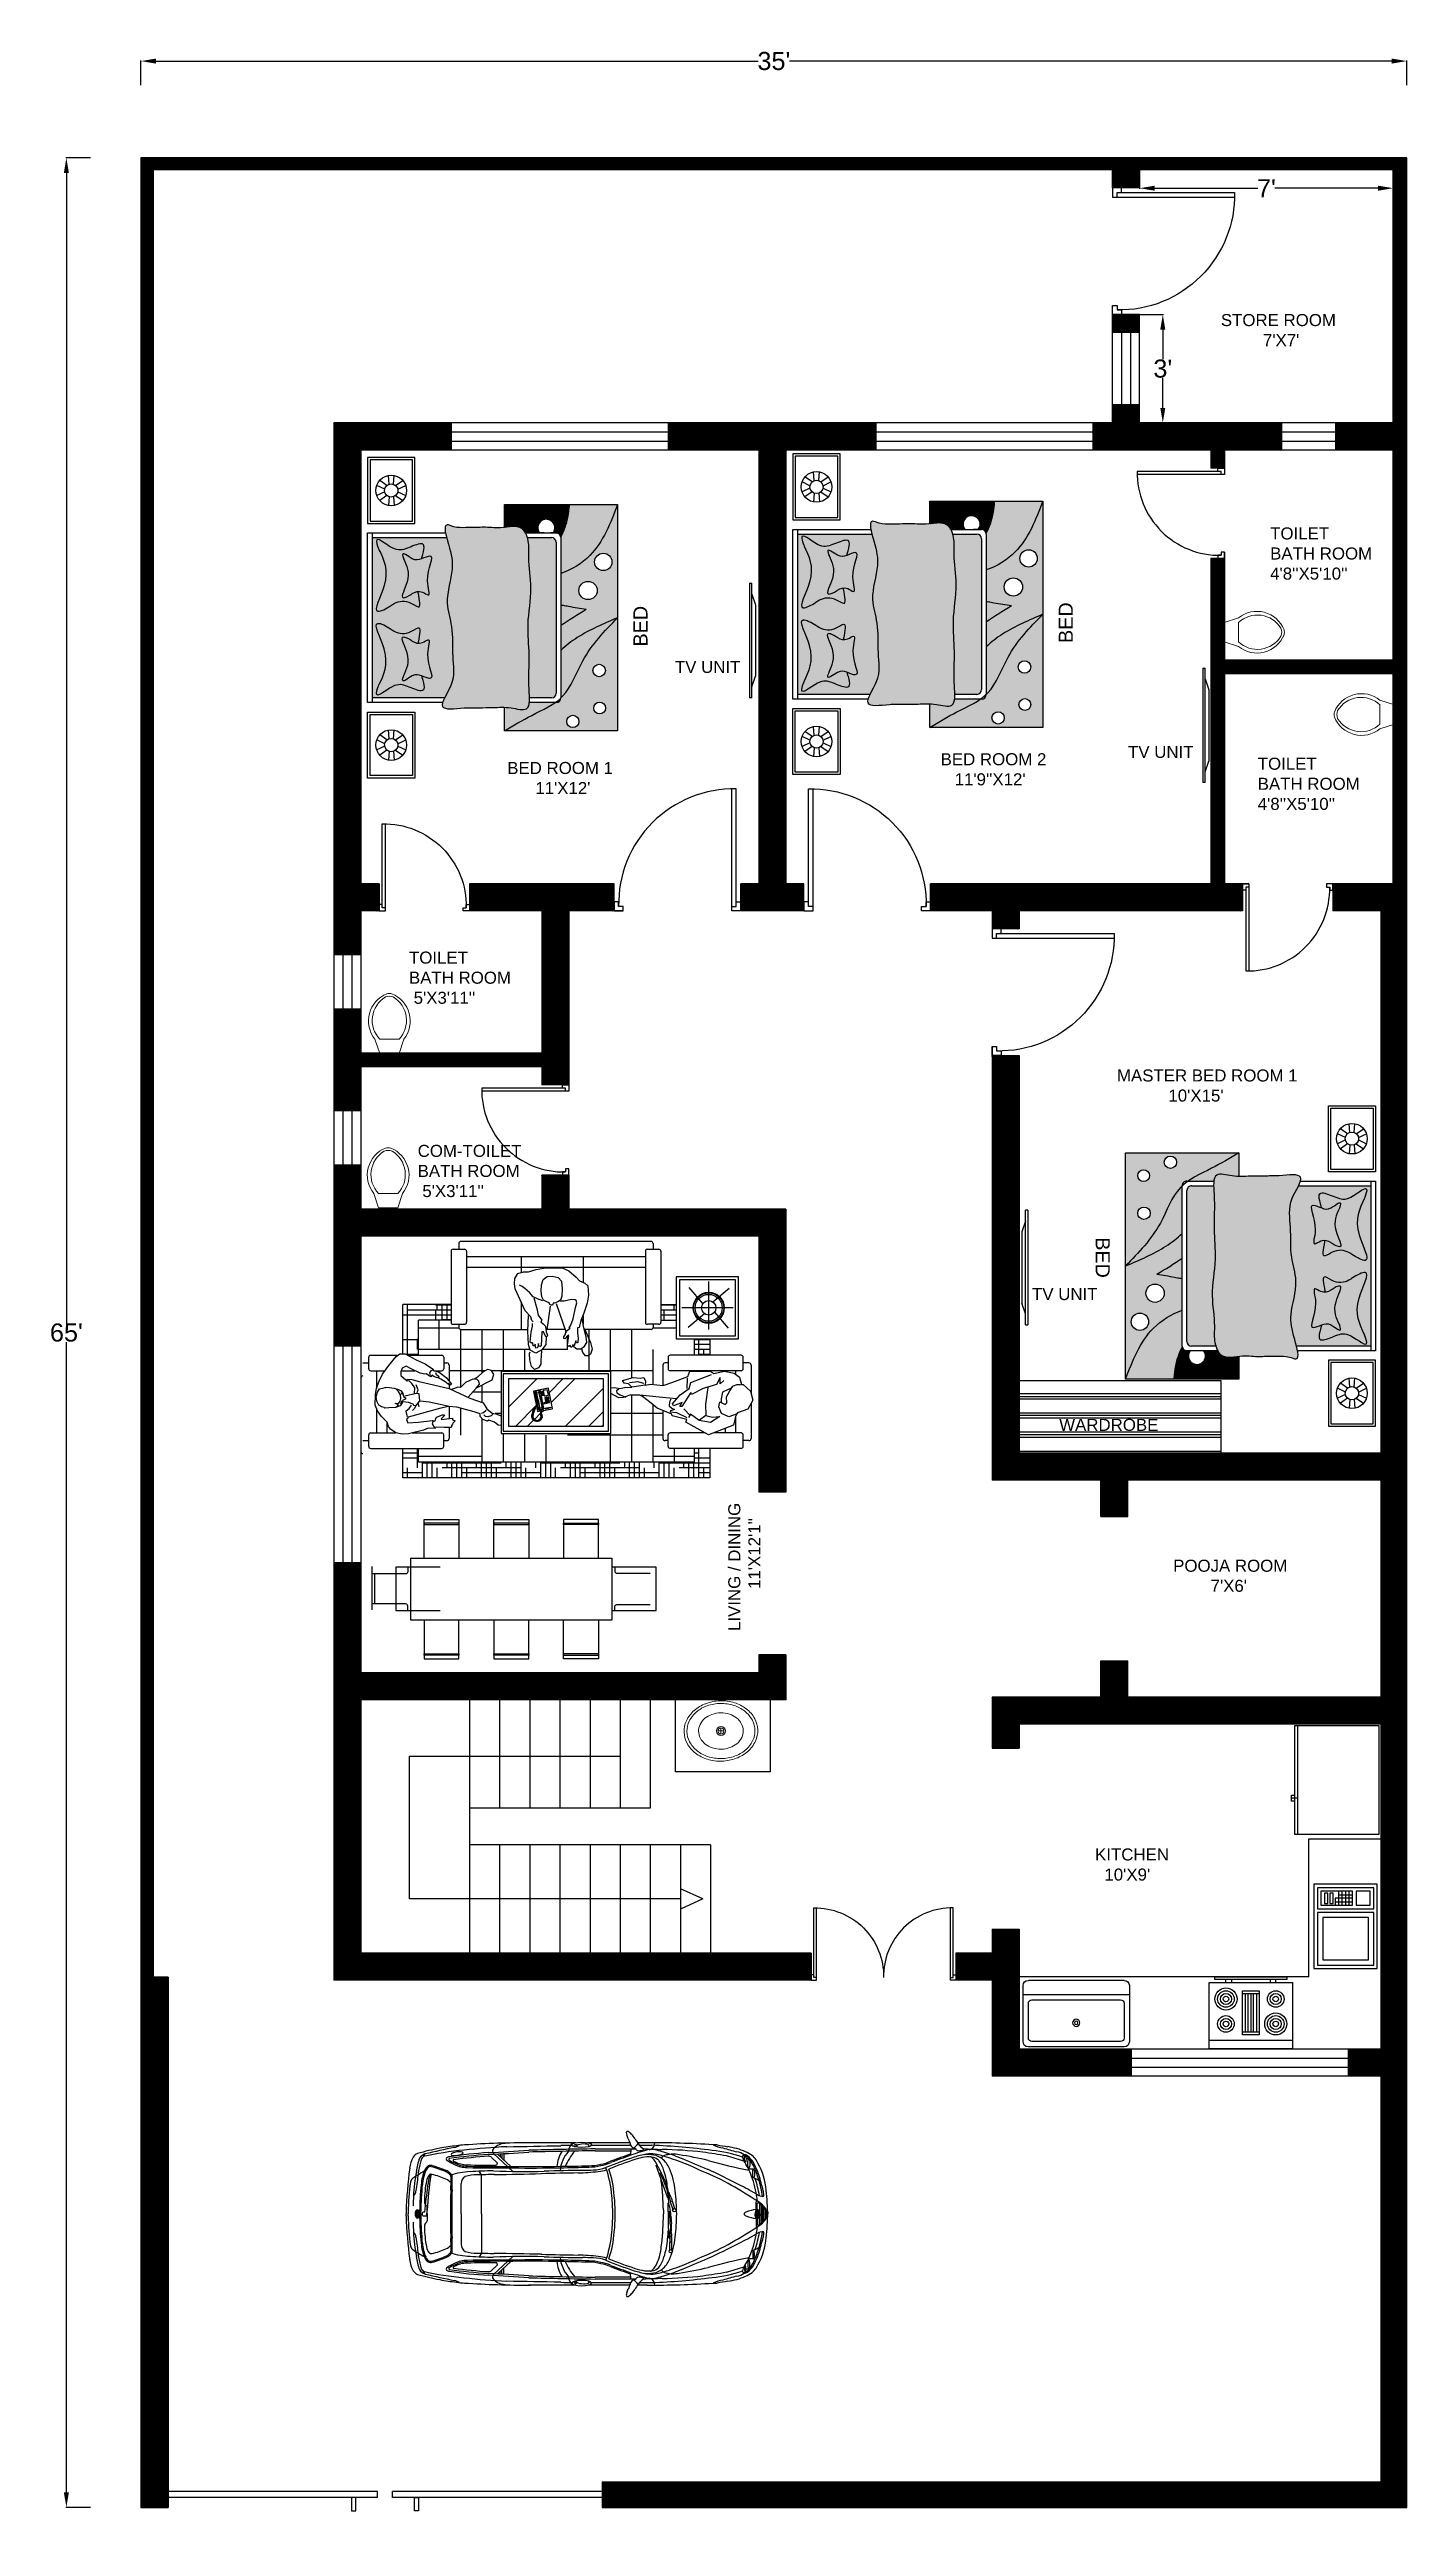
# Model space of a CAD drawing. Header units: inches. Extents: x 2610 to 3060, y 1152 to 1969.
import ezdxf

# ---------------------------------------------------------------- set-up
doc = ezdxf.new("R2010")
doc.units = ezdxf.units.IN
doc.header["$MEASUREMENT"] = 0
doc.layers.add('A', color=132, linetype='Continuous')
for name, color, linetype, plot in [('block', 117, 'Continuous', False), ('door', 54, 'Continuous', False), ('wall', 217, 'Continuous', False), ('windwo', 140, 'Continuous', False)]:
    doc.layers.add(name, color=color, linetype=linetype, plot=plot)
doc.layers.add('FURN', color=191, linetype='Continuous', lineweight=13)
doc.layers.add('revised plan$0$fixtures', color=67, linetype='Continuous', lineweight=5)
doc.styles.add('ALFA', font='')
doc.styles.get("Standard").update_dxf_attribs({"font": 'arial.ttf'})
doc.styles.get('ALFA').set_extended_font_data('Arial Black')
doc.dimstyles.get("Standard").update_dxf_attribs({"dimtxt": 6, "dimasz": 5, "dimexe": 0.18, "dimexo": 0.0625, "dimgap": 0.09, "dimtad": 0, "dimtih": 1, "dimtoh": 1, "dimdec": 1, "dimzin": 0, "dimdsep": 46, "dimlunit": 4, "dimtxsty": 'Standard', "dimcen": 0.09, "dimadec": 0, "dimazin": 0, "dimtfac": 1, "dimtdec": 1, "dimtofl": 0, "dimtmove": 0, "dimatfit": 3, "dimfxl": 8, "dimfxlon": 1, "dimtolj": 1, "dimtzin": 0, "dimarcsym": 0})
pattern_1 = [(135, (2309.604579, 252.7591864), (-0.001768876187, -0.001768876187), [])]

msp = doc.modelspace()

# ---------------------------------------------------------------- texts
at = {"char_height": 4, "attachment_point": 1}
for s, width, heights, insert in [("STORE ROOM\\P         7'X7'                        ", 65.6332, [24.15], (2998.48, 1881.25)), ("TOILET\\PBATH ROOM \\P4'8''X5'10''     ", 60.3324, [28.26], (3014.84, 1810.42)), ('TV UNIT', 23.7808, [13.93], (2817.33, 1766.09)), ("BED ROOM 1 \\P      11'X12'\\P                         ", 65.6332, [24.15], (2761.69, 1732.55)), ("BED ROOM 2 \\P   11'9''X12'                         ", 65.6332, [24.15], (2905.5, 1735.45)), ('TV UNIT', 23.7808, [13.93], (2967.69, 1737.88)), ("TOILET\\PBATH ROOM \\P4'8''X5'10''   ", 60.3324, [28.26], (3010.72, 1733.97)), ("TOILET\\PBATH ROOM \\P 5'X3'11''     ", 60.3324, [28.26], (2729.09, 1669.6)), ("MASTER BED ROOM 1\\P           10'X15'", 65.6332, [24.15], (2964.01, 1630.47)), ("COM-TOILET\\PBATH ROOM \\P 5'X3'11''     ", 60.3324, [28.26], (2731.97, 1605.44)), ('TV UNIT', 23.7808, [13.93], (2935.83, 1557.9)), ('WARDROBE', 16.7899, [0], (2944.84, 1514.48)), ("POOJA ROOM  \\P        7'X6'\\P                         ", 65.6332, [24.15], (2982.66, 1467.72)), ("KITCHEN\\P  10'X9'\\P                         ", 65.6332, [24.15], (2956.74, 1371.86))]:
    msp.add_mtext_dynamic_manual_height_columns(s, width=width, gutter_width=1, heights=heights, dxfattribs=dict(at, insert=insert))
at = {"insert": (2835.04, 1444.06), "char_height": 4, "attachment_point": 1, "rotation": 90}
msp.add_mtext_dynamic_manual_height_columns("LIVING / DINING\\P         11'X12'1''", width=65.6332, gutter_width=1, heights=[24.15], dxfattribs=at)

# ---------------------------------------------------------------- blocks, each defined once
blk = doc.blocks.new('*D12')
at = {"color": 0, "lineweight": -2, "transparency": 16777216}
for p, q in [((2640.16, 1957.22), (2640.16, 1965.4)), ((2645.16, 1965.22), (2844.98, 1965.22)), ((3055.16, 1965.22), (2855.34, 1965.22)), ((3060.16, 1957.22), (3060.16, 1965.4))]:
    blk.add_line(p, q, dxfattribs=at)
at = {"color": 0, "transparency": 16777216}
for points in [[(2645.16, 1966.06), (2645.16, 1964.39), (2640.16, 1965.22)], [(3055.16, 1966.06), (3055.16, 1964.39), (3060.16, 1965.22)]]:
    blk.add_solid(points, dxfattribs=at)
at = {"layer": 'Defpoints', "color": 0, "transparency": 16777216}
for p in [(3060.16, 1965.22), (2640.16, 1933.1), (3060.16, 1933.1)]:
    blk.add_point(p, dxfattribs=at)
at = {"color": 0, "transparency": 16777216, "insert": (2850.16, 1965.22), "char_height": 6, "attachment_point": 5}
blk.add_mtext("\\A1;35'", dxfattribs=at)
blk = doc.blocks.new('*D13')
at = {"color": 0, "lineweight": -2, "transparency": 16777216}
for p, q in [((2623.41, 1933.1), (2615.23, 1933.1)), ((2615.41, 1928.1), (2615.41, 1546.25)), ((2615.41, 1158.1), (2615.41, 1539.94)), ((2623.41, 1153.1), (2615.23, 1153.1))]:
    blk.add_line(p, q, dxfattribs=at)
at = {"color": 0, "transparency": 16777216}
for points in [[(2614.57, 1928.1), (2616.24, 1928.1), (2615.41, 1933.1)], [(2614.57, 1158.1), (2616.24, 1158.1), (2615.41, 1153.1)]]:
    blk.add_solid(points, dxfattribs=at)
at = {"layer": 'Defpoints', "color": 0, "transparency": 16777216}
for p in [(2640.16, 1933.1), (2615.41, 1153.1), (2640.16, 1153.1)]:
    blk.add_point(p, dxfattribs=at)
at = {"color": 0, "transparency": 16777216, "insert": (2615.41, 1543.1), "char_height": 6, "attachment_point": 5}
blk.add_mtext("\\A1;65'", dxfattribs=at)
blk = doc.blocks.new('121')
for p, q in [((72.05, 349.04), (72.05, 346.04)), ((73.55, 349.04), (72.05, 349.04)), ((72.05, 346.04), (75.05, 346.04)), ((73.55, 347.54), (73.55, 349.04)), ((75.05, 347.54), (73.55, 347.54)), ((75.05, 346.04), (75.05, 347.54))]:
    blk.add_line(p, q)
blk = doc.blocks.new('222')
for p, q in [((235.05, 347.54), (235.05, 386.54)), ((236.55, 347.54), (236.55, 386.54))]:
    blk.add_line(p, q)
blk.add_arc((235.8, 348.29), 38.26, 88.8767, 181.1233)
blk = doc.blocks.new('1.2')
at = {"layer": 'door', "yscale": 0.7142857142855983, "zscale": 0.7142857142855983, "rotation": 270}
for name, p, xscale in [('121', (3458.44, 3468.09), 0.7142857142855983), ('222', (3458.44, 3246.59), -0.7142857142855983), ('121', (3458.44, 3335.16), -0.7142857142855983)]:
    blk.add_blockref(name, p, dxfattribs=dict(at, xscale=xscale))
blk = doc.blocks.new('*U16')
for p, q in [((-0.26, -0.84), (-1.06, 0.84)), ((0.26, -0.84), (1.06, 0.84))]:
    blk.add_line(p, q)
blk = doc.blocks.new('*U17')
at = {"color": 0, "linetype": 'ByBlock', "lineweight": -2, "transparency": 16777216}
for p, rotation in [((110.13, 204.06), 59.99999999999999), ((113.99, 204.06), 299.9999999999999), ((110.13, 201.83), 120), ((112.06, 200.72), 180), ((113.99, 201.83), 240)]:
    blk.add_blockref('*U16', p, dxfattribs=dict(at, rotation=rotation))
blk.add_blockref('*U16', (112.06, 205.18), dxfattribs=at)
blk = doc.blocks.new('*U18')
for p, q in [((-0.26, -0.84), (-1.06, 0.84)), ((0.26, -0.84), (1.06, 0.84))]:
    blk.add_line(p, q)
blk = doc.blocks.new('*U19')
at = {"color": 0, "linetype": 'ByBlock', "lineweight": -2, "transparency": 16777216}
for p, rotation in [((110.13, 204.06), 59.99999999999999), ((113.99, 204.06), 299.9999999999999), ((110.13, 201.83), 120), ((112.06, 200.72), 180), ((113.99, 201.83), 240)]:
    blk.add_blockref('*U18', p, dxfattribs=dict(at, rotation=rotation))
blk.add_blockref('*U18', (112.06, 205.18), dxfattribs=at)
blk = doc.blocks.new('0')
at = {"true_color": 0x636466}
h = blk.add_hatch(dxfattribs=at)
h.set_pattern_fill('ANSI31', color=251, scale=0.020013, angle=90)
h.set_pattern_definition(pattern_1)
edge = h.paths.add_edge_path()
edge.add_line((2131.08, 446.8), (2131.08, 441.97))
edge.add_spline(control_points=[(2131.08, 441.97), (2132.43, 442.13), (2134.32, 442.47), (2135.34, 441.19), (2135.56, 440.79)], knot_values=[2789.28083, 2789.28083, 2789.28083, 2789.28083, 2975.331718, 3042.519417, 3042.519417, 3042.519417, 3042.519417], degree=3, periodic=0)
edge.add_line((2135.56, 440.79), (2138.52, 440.79))
edge.add_arc((2139.96, 441.89), 1.8, -37.5151, 217.5151, ccw=False)
edge.add_line((2141.39, 440.79), (2142.08, 440.79))
edge.add_arc((2142.08, 439.79), 1, 10.881, 90, ccw=False)
edge.add_spline(control_points=[(2143.06, 439.98), (2143.76, 441.27), (2144.59, 443.56), (2144.78, 445.88), (2144.85, 446.8)], knot_values=[727.53483, 727.53483, 727.53483, 727.53483, 939.855833, 1077.41913, 1077.41913, 1077.41913, 1077.41913], degree=3, periodic=0)
edge.add_line((2144.85, 446.8), (2131.08, 446.8))
h = blk.add_hatch(dxfattribs=at)
h.set_pattern_fill('ANSI31', color=251, scale=0.020013, angle=90)
h.set_pattern_definition(pattern_1)
edge = h.paths.add_edge_path(flags=17)
edge.add_spline(control_points=[(2136.37, 404.77), (2136.29, 404.18), (2135.79, 402.83), (2133.13, 403.64), (2131.53, 403.76), (2131.08, 403.78)], knot_values=[4821.793161, 4821.793161, 4821.793161, 4821.793161, 4908.130436, 5071.210333, 5138.877351, 5138.877351, 5138.877351, 5138.877351], degree=3, periodic=0)
edge.add_line((2131.08, 403.78), (2131.08, 398.77))
edge.add_spline(control_points=[(2131.08, 398.77), (2132.96, 399.89), (2136.43, 401.97), (2140.33, 403.71), (2141.83, 404.77)], knot_values=[0, 0, 0, 0, 332.374543, 611.328775, 611.328775, 611.328775, 611.328775], degree=3, periodic=0)
edge.add_line((2141.83, 404.77), (2136.37, 404.77))
edge = h.paths.add_edge_path()
edge.add_spline(control_points=[(2141.83, 404.77), (2140.33, 403.71), (2136.43, 401.97), (2132.96, 399.89), (2131.08, 398.77)], knot_values=[0, 0, 0, 0, 278.954232, 611.328775, 611.328775, 611.328775, 611.328775], degree=3, periodic=0)
edge.add_line((2131.08, 398.77), (2155.09, 398.77))
edge.add_line((2155.09, 398.77), (2155.09, 422.78))
edge.add_spline(control_points=[(2155.09, 422.78), (2152.35, 419.96), (2147.58, 415.06), (2145.3, 407.96), (2143.19, 405.88), (2143.08, 405.78)], knot_values=[693.453335, 693.453335, 693.453335, 693.453335, 1279.815239, 1714.508173, 1738.044073, 1738.044073, 1738.044073, 1738.044073], degree=3, periodic=0)
edge.add_line((2143.08, 405.78), (2143.08, 405.77))
edge.add_arc((2142.08, 405.77), 1, 270, 360, ccw=False)
edge.add_line((2142.08, 404.77), (2141.83, 404.77))
h.paths.add_polyline_path([(2145.59, 402.07, -1), (2145.59, 399.47, -1)], flags=16)
h.paths.add_polyline_path([(2151.27, 404.86, -1), (2151.27, 402.37, -1)], flags=16)
h.paths.add_polyline_path([(2151.19, 412.91, -1), (2151.19, 410.27, -1)], flags=16)
edge = h.paths.add_edge_path(flags=17)
edge.add_spline(control_points=[(2155.09, 422.78), (2152.15, 421.52), (2147.86, 419.69), (2144.13, 416.9), (2143.08, 415.86)], knot_values=[0, 0, 0, 0, 476.826923, 695.859963, 695.859963, 695.859963, 695.859963], degree=3, periodic=0)
edge.add_line((2143.08, 415.86), (2143.08, 405.78))
edge.add_spline(control_points=[(2143.08, 405.78), (2143.19, 405.88), (2145.3, 407.96), (2147.58, 415.06), (2152.35, 419.96), (2155.09, 422.78)], knot_values=[693.453335, 693.453335, 693.453335, 693.453335, 716.989235, 1151.682168, 1738.044073, 1738.044073, 1738.044073, 1738.044073], degree=3, periodic=0)
edge = h.paths.add_edge_path()
edge.add_spline(control_points=[(2148.45, 424.54), (2146.63, 423.43), (2144.8, 422.31), (2143.08, 421.11)], knot_values=[0, 0, 0, 0, 318.054415, 318.054415, 318.054415, 318.054415], degree=3, periodic=0)
edge.add_line((2143.08, 421.11), (2143.08, 415.86))
edge.add_spline(control_points=[(2143.08, 415.86), (2144.13, 416.9), (2147.86, 419.69), (2152.15, 421.52), (2155.09, 422.78)], knot_values=[0, 0, 0, 0, 219.03304, 695.859963, 695.859963, 695.859963, 695.859963], degree=3, periodic=0)
edge.add_line((2155.09, 422.78), (2155.09, 446.8))
edge.add_spline(control_points=[(2155.09, 446.8), (2153.57, 442.84), (2151.17, 436.57), (2145.38, 432.98), (2143.08, 432.17)], knot_values=[0, 0, 0, 0, 614.652465, 974.867749, 974.867749, 974.867749, 974.867749], degree=3, periodic=0)
edge.add_line((2143.08, 432.17), (2143.08, 425.42))
edge.add_spline(control_points=[(2143.08, 425.42), (2143.43, 425.38), (2143.97, 425.3), (2145.74, 424.94), (2147.19, 424.72), (2148.45, 424.54)], knot_values=[0, 0, 0, 0, 51.727101, 81.552593, 271.356803, 271.356803, 271.356803, 271.356803], degree=3, periodic=0)
h.paths.add_polyline_path([(2148.83, 430.5, -1), (2148.83, 426.62, -1)], flags=16)
h.paths.add_polyline_path([(2152.06, 436.46, -1), (2152.06, 432.78, -1)], flags=16)
edge = h.paths.add_edge_path(flags=16)
edge.add_spline(control_points=[(2148.45, 424.54), (2147.19, 424.72), (2145.74, 424.94), (2143.97, 425.3), (2143.43, 425.38), (2143.08, 425.42)], knot_values=[0, 0, 0, 0, 189.80421, 219.629702, 271.356803, 271.356803, 271.356803, 271.356803], degree=3, periodic=0)
edge.add_line((2143.08, 425.42), (2143.08, 421.11))
edge.add_spline(control_points=[(2143.08, 421.11), (2144.8, 422.31), (2146.63, 423.43), (2148.45, 424.54)], knot_values=[0, 0, 0, 0, 318.054415, 318.054415, 318.054415, 318.054415], degree=3, periodic=0)
edge = h.paths.add_edge_path()
edge.add_spline(control_points=[(2144.85, 446.8), (2144.78, 445.88), (2144.59, 443.56), (2143.76, 441.27), (2143.06, 439.98)], knot_values=[727.53483, 727.53483, 727.53483, 727.53483, 865.098128, 1077.41913, 1077.41913, 1077.41913, 1077.41913], degree=3, periodic=0)
edge.add_arc((2142.08, 439.79), 1, 360, 370.881, ccw=False)
edge.add_line((2143.08, 439.79), (2143.08, 432.17))
edge.add_spline(control_points=[(2143.08, 432.17), (2145.38, 432.98), (2151.17, 436.57), (2153.57, 442.84), (2155.09, 446.8)], knot_values=[0, 0, 0, 0, 360.215284, 974.867749, 974.867749, 974.867749, 974.867749], degree=3, periodic=0)
edge.add_line((2155.09, 446.8), (2144.85, 446.8))
at = {"true_color": 0xcd6928}
h = blk.add_hatch(dxfattribs=at)
h.set_pattern_fill('ANSI31', color=32, scale=0.020013, angle=90)
h.set_pattern_definition(pattern_1)
edge = h.paths.add_edge_path()
edge.add_line((2103.06, 439.79), (2103.06, 405.77))
edge.add_line((2103.06, 405.77), (2118.39, 405.77))
edge.add_spline(control_points=[(2118.39, 405.77), (2118.8, 406.58), (2120.78, 409.88), (2119.82, 414.53), (2120.31, 420.55), (2118.2, 426.53), (2120.48, 432.82), (2119.8, 436.38), (2118.95, 439.32), (2118.82, 439.79)], knot_values=[344.479499, 344.479499, 344.479499, 344.479499, 468.074638, 776.578864, 1091.953253, 1346.755159, 1710.530989, 1976.998096, 2029.16686, 2029.16686, 2029.16686, 2029.16686], degree=3, periodic=0)
edge.add_line((2118.82, 439.79), (2103.06, 439.79))
edge = h.paths.add_edge_path()
edge.add_spline(control_points=[(2104.45, 408.52), (2105.45, 410.55), (2107.28, 414.38), (2102.29, 422.94), (2106.3, 420.9), (2108.11, 419.58), (2110.34, 419), (2113.66, 421.59), (2113.07, 419.37), (2112.81, 417.61)], knot_values=[0, 0, 0, 0, 254.538002, 433.821692, 527.651335, 543.76088, 655.984421, 725.984478, 843.480711, 843.480711, 843.480711, 843.480711], degree=3, periodic=0)
edge.add_spline(control_points=[(2112.81, 417.61), (2112.81, 417.61), (2112.81, 417.61), (2112.81, 417.61), (2112.8, 417.54), (2112.79, 417.47), (2112.78, 417.39)], knot_values=[843.480711, 843.480711, 843.480711, 843.480711, 843.488955, 843.488955, 843.488955, 848.372792, 848.372792, 848.372792, 848.372792], degree=3, periodic=0)
edge.add_spline(control_points=[(2112.78, 417.39), (2113.07, 417.38), (2113.85, 417.48), (2115.7, 418.92), (2113.78, 413.91), (2116.97, 408.97), (2114.12, 410.21), (2113.49, 410.45)], knot_values=[587.518084, 587.518084, 587.518084, 587.518084, 629.745045, 696.945099, 848.499951, 1109.865128, 1202.770022, 1202.770022, 1202.770022, 1202.770022], degree=3, periodic=0)
edge.add_spline(control_points=[(2113.49, 410.45), (2113.52, 410.35), (2113.55, 410.26), (2113.58, 410.16), (2113.58, 410.16), (2113.58, 410.16), (2113.58, 410.16)], knot_values=[1003.387935, 1003.387935, 1003.387935, 1003.387935, 1011.567309, 1011.567309, 1011.567309, 1011.575996, 1011.575996, 1011.575996, 1011.575996], degree=3, periodic=0)
edge.add_spline(control_points=[(2113.58, 410.16), (2114.06, 408.41), (2114.56, 406.46), (2110.21, 408.38), (2107.7, 409.09), (2102.96, 404.75), (2104.45, 408.52), (2104.32, 408.19), (2104.45, 408.52)], knot_values=[1011.575996, 1011.575996, 1011.575996, 1011.575996, 1156.109508, 1254.207982, 1356.157323, 1468.83941, 1514.736098, 1520.638885, 1520.638885, 1520.638885, 1520.638885], degree=3, periodic=0)
edge = h.paths.add_edge_path()
edge.add_spline(control_points=[(2112.81, 428.13), (2113.07, 426.38), (2113.66, 424.15), (2110.34, 426.74), (2108.11, 426.17), (2106.3, 424.85), (2102.29, 422.8), (2107.28, 431.36), (2105.45, 435.2), (2104.45, 437.23)], knot_values=[0, 0, 0, 0, 117.496233, 187.496289, 299.719831, 315.829376, 409.659019, 588.942709, 843.480711, 843.480711, 843.480711, 843.480711], degree=3, periodic=0)
edge.add_spline(control_points=[(2104.45, 437.23), (2104.32, 437.55), (2104.45, 437.23), (2102.96, 441), (2107.7, 436.66), (2110.21, 437.37), (2114.56, 439.29), (2114.06, 437.33), (2113.58, 435.59)], knot_values=[1011.575996, 1011.575996, 1011.575996, 1011.575996, 1017.478782, 1063.375471, 1176.057557, 1278.006898, 1376.105372, 1520.638885, 1520.638885, 1520.638885, 1520.638885], degree=3, periodic=0)
edge.add_spline(control_points=[(2113.58, 435.59), (2113.55, 435.49), (2113.52, 435.39), (2113.49, 435.29)], knot_values=[1003.387935, 1003.387935, 1003.387935, 1003.387935, 1011.567309, 1011.567309, 1011.567309, 1011.567309], degree=3, periodic=0)
edge.add_spline(control_points=[(2113.49, 435.29), (2114.12, 435.53), (2116.97, 436.78), (2113.78, 431.84), (2115.7, 426.82), (2113.85, 428.27), (2113.07, 428.37), (2112.78, 428.35)], knot_values=[587.518084, 587.518084, 587.518084, 587.518084, 680.422978, 941.788155, 1093.343007, 1160.543061, 1202.770022, 1202.770022, 1202.770022, 1202.770022], degree=3, periodic=0)
edge.add_spline(control_points=[(2112.78, 428.35), (2112.79, 428.28), (2112.8, 428.21), (2112.81, 428.13), (2112.81, 428.13), (2112.81, 428.13), (2112.81, 428.13)], knot_values=[843.480711, 843.480711, 843.480711, 843.480711, 848.364547, 848.364547, 848.364547, 848.372792, 848.372792, 848.372792, 848.372792], degree=3, periodic=0)
edge = h.paths.add_edge_path()
edge.add_spline(control_points=[(2135.96, 439.79), (2136.07, 439.4), (2136.37, 437.88), (2136.05, 434.47), (2137.19, 428.63), (2135.73, 421.87), (2136.56, 414.42), (2136.12, 410.07), (2136.4, 406.34), (2136.41, 405.77)], knot_values=[3093.405491, 3093.405491, 3093.405491, 3093.405491, 3150.137131, 3301.160685, 3623.696468, 4014.737732, 4332.892082, 4703.83619, 4776.652613, 4776.652613, 4776.652613, 4776.652613], degree=3, periodic=0)
edge.add_line((2136.41, 405.77), (2141.08, 405.77))
edge.add_arc((2141.08, 406.77), 1, 270, 360)
edge.add_line((2142.08, 406.77), (2142.08, 438.79))
edge.add_arc((2141.08, 438.79), 1, 360, 450)
edge.add_line((2141.08, 439.79), (2135.96, 439.79))
at = {"true_color": 0xc8c92d}
h = blk.add_hatch(dxfattribs=at)
h.set_pattern_fill('ANSI31', color=52, scale=0.020013, angle=90)
h.set_pattern_definition(pattern_1)
edge = h.paths.add_edge_path()
edge.add_spline(control_points=[(2112.15, 435.08), (2112.24, 435.06), (2112.33, 435.05), (2112.42, 435.05)], knot_values=[1259.61544, 1259.61544, 1259.61544, 1259.61544, 1273.358189, 1273.358189, 1273.358189, 1273.358189], degree=3, periodic=0)
edge.add_spline(control_points=[(2112.15, 435.08), (2112.11, 435.08), (2112.07, 435.09), (2112.03, 435.1)], knot_values=[1273.358189, 1273.358189, 1273.358189, 1273.358189, 1279.096534, 1279.096534, 1279.096534, 1279.096534], degree=3, periodic=0)
edge.add_spline(control_points=[(2112.03, 435.1), (2111.97, 435.12), (2111.92, 435.14), (2111.86, 435.16)], knot_values=[1279.096534, 1279.096534, 1279.096534, 1279.096534, 1287.123988, 1287.123988, 1287.123988, 1287.123988], degree=3, periodic=0)
edge.add_spline(control_points=[(2111.86, 435.16), (2111.82, 435.17), (2111.77, 435.19), (2111.73, 435.21)], knot_values=[1287.123988, 1287.123988, 1287.123988, 1287.123988, 1292.792324, 1292.792324, 1292.792324, 1292.792324], degree=3, periodic=0)
edge.add_spline(control_points=[(2111.73, 435.21), (2111.66, 435.24), (2111.5, 435.32), (2111.32, 435.42), (2111.22, 435.48)], knot_values=[1292.792324, 1292.792324, 1292.792324, 1292.792324, 1301.91103, 1313.330222, 1313.330222, 1313.330222, 1313.330222], degree=3, periodic=0)
edge.add_spline(control_points=[(2111.22, 435.48), (2110.96, 435.64), (2110.69, 435.83), (2110.44, 435.99)], knot_values=[1313.330222, 1313.330222, 1313.330222, 1313.330222, 1342.638809, 1342.638809, 1342.638809, 1342.638809], degree=3, periodic=0)
edge.add_spline(control_points=[(2110.44, 435.99), (2110.38, 436.03), (2110.32, 436.06), (2110.27, 436.1)], knot_values=[1342.638809, 1342.638809, 1342.638809, 1342.638809, 1349.496823, 1349.496823, 1349.496823, 1349.496823], degree=3, periodic=0)
edge.add_spline(control_points=[(2110.27, 436.1), (2110.21, 436.14), (2110.15, 436.17), (2110.09, 436.21)], knot_values=[1349.496823, 1349.496823, 1349.496823, 1349.496823, 1357.170205, 1357.170205, 1357.170205, 1357.170205], degree=3, periodic=0)
edge.add_spline(control_points=[(2110.09, 436.21), (2110.03, 436.24), (2109.97, 436.27), (2109.92, 436.3)], knot_values=[1357.170205, 1357.170205, 1357.170205, 1357.170205, 1365.207313, 1365.207313, 1365.207313, 1365.207313], degree=3, periodic=0)
edge.add_spline(control_points=[(2109.92, 436.3), (2109.89, 436.31), (2109.86, 436.32), (2109.84, 436.33)], knot_values=[1365.207313, 1365.207313, 1365.207313, 1365.207313, 1369.466944, 1369.466944, 1369.466944, 1369.466944], degree=3, periodic=0)
edge.add_spline(control_points=[(2109.84, 436.33), (2109.82, 436.34), (2109.8, 436.35), (2109.78, 436.35)], knot_values=[1369.466944, 1369.466944, 1369.466944, 1369.466944, 1372.452827, 1372.452827, 1372.452827, 1372.452827], degree=3, periodic=0)
edge.add_spline(control_points=[(2109.78, 436.35), (2109.77, 436.36), (2109.75, 436.37), (2109.73, 436.37)], knot_values=[1372.452827, 1372.452827, 1372.452827, 1372.452827, 1375.320701, 1375.320701, 1375.320701, 1375.320701], degree=3, periodic=0)
edge.add_spline(control_points=[(2109.73, 436.37), (2109.72, 436.37), (2109.71, 436.37), (2109.7, 436.38)], knot_values=[1375.320701, 1375.320701, 1375.320701, 1375.320701, 1377.304076, 1377.304076, 1377.304076, 1377.304076], degree=3, periodic=0)
edge.add_spline(control_points=[(2109.7, 436.38), (2109.68, 436.38), (2109.67, 436.38), (2109.65, 436.38)], knot_values=[1377.304076, 1377.304076, 1377.304076, 1377.304076, 1380.949737, 1380.949737, 1380.949737, 1380.949737], degree=3, periodic=0)
edge.add_spline(control_points=[(2109.65, 436.38), (2109.65, 436.38), (2109.64, 436.38), (2109.64, 436.38)], knot_values=[1380.949737, 1380.949737, 1380.949737, 1380.949737, 1381.954357, 1381.954357, 1381.954357, 1381.954357], degree=3, periodic=0)
edge.add_spline(control_points=[(2109.64, 436.38), (2109.63, 436.38), (2109.62, 436.38), (2109.62, 436.38)], knot_values=[1381.954357, 1381.954357, 1381.954357, 1381.954357, 1383.382809, 1383.382809, 1383.382809, 1383.382809], degree=3, periodic=0)
edge.add_spline(control_points=[(2109.62, 436.38), (2109.61, 436.38), (2109.61, 436.38), (2109.61, 436.38)], knot_values=[1383.382809, 1383.382809, 1383.382809, 1383.382809, 1384.3822, 1384.3822, 1384.3822, 1384.3822], degree=3, periodic=0)
edge.add_spline(control_points=[(2109.61, 436.38), (2109.6, 436.38), (2109.59, 436.38), (2109.58, 436.38)], knot_values=[1384.3822, 1384.3822, 1384.3822, 1384.3822, 1386.455302, 1386.455302, 1386.455302, 1386.455302], degree=3, periodic=0)
edge.add_spline(control_points=[(2109.58, 436.38), (2109.58, 436.38), (2109.58, 436.38), (2109.57, 436.38)], knot_values=[1386.455302, 1386.455302, 1386.455302, 1386.455302, 1387.170626, 1387.170626, 1387.170626, 1387.170626], degree=3, periodic=0)
edge.add_spline(control_points=[(2109.57, 436.38), (2109.57, 436.37), (2109.57, 436.37), (2109.56, 436.37)], knot_values=[1387.170626, 1387.170626, 1387.170626, 1387.170626, 1388.172968, 1388.172968, 1388.172968, 1388.172968], degree=3, periodic=0)
edge.add_spline(control_points=[(2109.56, 436.37), (2109.56, 436.37), (2109.56, 436.37), (2109.56, 436.37)], knot_values=[1388.172968, 1388.172968, 1388.172968, 1388.172968, 1388.885796, 1388.885796, 1388.885796, 1388.885796], degree=3, periodic=0)
edge.add_spline(control_points=[(2109.56, 436.37), (2109.55, 436.37), (2109.55, 436.37), (2109.55, 436.36)], knot_values=[1388.885796, 1388.885796, 1388.885796, 1388.885796, 1389.891384, 1389.891384, 1389.891384, 1389.891384], degree=3, periodic=0)
edge.add_spline(control_points=[(2109.55, 436.36), (2109.54, 436.36), (2109.54, 436.36), (2109.54, 436.36)], knot_values=[1389.891384, 1389.891384, 1389.891384, 1389.891384, 1390.601987, 1390.601987, 1390.601987, 1390.601987], degree=3, periodic=0)
edge.add_spline(control_points=[(2109.54, 436.36), (2109.54, 436.36), (2109.54, 436.36), (2109.53, 436.35)], knot_values=[1390.601987, 1390.601987, 1390.601987, 1390.601987, 1391.38458, 1391.38458, 1391.38458, 1391.38458], degree=3, periodic=0)
edge.add_spline(control_points=[(2109.53, 436.35), (2109.53, 436.35), (2109.53, 436.35), (2109.53, 436.35)], knot_values=[1391.38458, 1391.38458, 1391.38458, 1391.38458, 1392.31908, 1392.31908, 1392.31908, 1392.31908], degree=3, periodic=0)
edge.add_spline(control_points=[(2109.53, 436.35), (2109.52, 436.35), (2109.52, 436.34), (2109.52, 436.34)], knot_values=[1392.31908, 1392.31908, 1392.31908, 1392.31908, 1393.032855, 1393.032855, 1393.032855, 1393.032855], degree=3, periodic=0)
edge.add_spline(control_points=[(2109.52, 436.34), (2109.52, 436.34), (2109.52, 436.34), (2109.51, 436.33)], knot_values=[1393.032855, 1393.032855, 1393.032855, 1393.032855, 1394.037016, 1394.037016, 1394.037016, 1394.037016], degree=3, periodic=0)
edge.add_spline(control_points=[(2109.51, 436.33), (2109.51, 436.33), (2109.51, 436.33), (2109.51, 436.33)], knot_values=[1394.037016, 1394.037016, 1394.037016, 1394.037016, 1394.748699, 1394.748699, 1394.748699, 1394.748699], degree=3, periodic=0)
edge.add_spline(control_points=[(2109.51, 436.33), (2109.51, 436.32), (2109.51, 436.32), (2109.5, 436.32)], knot_values=[1394.748699, 1394.748699, 1394.748699, 1394.748699, 1395.661376, 1395.661376, 1395.661376, 1395.661376], degree=3, periodic=0)
edge.add_spline(control_points=[(2109.5, 436.32), (2109.5, 436.32), (2109.5, 436.31), (2109.5, 436.31)], knot_values=[1395.661376, 1395.661376, 1395.661376, 1395.661376, 1396.465419, 1396.465419, 1396.465419, 1396.465419], degree=3, periodic=0)
edge.add_spline(control_points=[(2109.5, 436.31), (2109.5, 436.31), (2109.5, 436.3), (2109.49, 436.3)], knot_values=[1396.465419, 1396.465419, 1396.465419, 1396.465419, 1397.539067, 1397.539067, 1397.539067, 1397.539067], degree=3, periodic=0)
edge.add_spline(control_points=[(2109.49, 436.3), (2109.49, 436.29), (2109.49, 436.29), (2109.49, 436.28)], knot_values=[1397.539067, 1397.539067, 1397.539067, 1397.539067, 1398.538819, 1398.538819, 1398.538819, 1398.538819], degree=3, periodic=0)
edge.add_spline(control_points=[(2109.49, 436.28), (2109.49, 436.28), (2109.49, 436.28), (2109.49, 436.27)], knot_values=[1398.538819, 1398.538819, 1398.538819, 1398.538819, 1399.568804, 1399.568804, 1399.568804, 1399.568804], degree=3, periodic=0)
edge.add_spline(control_points=[(2109.49, 436.27), (2109.48, 436.26), (2109.48, 436.26), (2109.48, 436.25)], knot_values=[1399.568804, 1399.568804, 1399.568804, 1399.568804, 1400.969018, 1400.969018, 1400.969018, 1400.969018], degree=3, periodic=0)
edge.add_spline(control_points=[(2109.48, 436.25), (2109.48, 436.25), (2109.48, 436.24), (2109.48, 436.24)], knot_values=[1400.969018, 1400.969018, 1400.969018, 1400.969018, 1401.974016, 1401.974016, 1401.974016, 1401.974016], degree=3, periodic=0)
edge.add_spline(control_points=[(2109.48, 436.24), (2109.48, 436.23), (2109.48, 436.22), (2109.48, 436.21)], knot_values=[1401.974016, 1401.974016, 1401.974016, 1401.974016, 1403.400843, 1403.400843, 1403.400843, 1403.400843], degree=3, periodic=0)
edge.add_spline(control_points=[(2109.48, 436.21), (2109.48, 436.2), (2109.48, 436.19), (2109.48, 436.18)], knot_values=[1403.400843, 1403.400843, 1403.400843, 1403.400843, 1404.906089, 1404.906089, 1404.906089, 1404.906089], degree=3, periodic=0)
edge.add_spline(control_points=[(2109.48, 436.18), (2109.48, 436.18), (2109.48, 436.17), (2109.48, 436.16)], knot_values=[1404.906089, 1404.906089, 1404.906089, 1404.906089, 1406.331918, 1406.331918, 1406.331918, 1406.331918], degree=3, periodic=0)
edge.add_spline(control_points=[(2109.48, 436.16), (2109.48, 436.14), (2109.48, 436.13), (2109.48, 436.11)], knot_values=[1406.331918, 1406.331918, 1406.331918, 1406.331918, 1408.344242, 1408.344242, 1408.344242, 1408.344242], degree=3, periodic=0)
edge.add_spline(control_points=[(2109.48, 436.11), (2109.48, 436.1), (2109.48, 436.09), (2109.49, 436.07), (2109.49, 436.07)], knot_values=[1408.344242, 1408.344242, 1408.344242, 1408.344242, 1410.085833, 1410.465288, 1410.465288, 1410.465288, 1410.465288], degree=3, periodic=0)
edge.add_spline(control_points=[(2109.49, 436.07), (2109.49, 436.04), (2109.5, 436), (2109.5, 435.97)], knot_values=[1410.465288, 1410.465288, 1410.465288, 1410.465288, 1414.19416, 1414.19416, 1414.19416, 1414.19416], degree=3, periodic=0)
edge.add_spline(control_points=[(2109.5, 435.97), (2109.52, 435.89), (2109.54, 435.81), (2109.57, 435.73)], knot_values=[1414.19416, 1414.19416, 1414.19416, 1414.19416, 1422.312823, 1422.312823, 1422.312823, 1422.312823], degree=3, periodic=0)
edge.add_spline(control_points=[(2109.57, 435.73), (2109.58, 435.68), (2109.6, 435.62), (2109.62, 435.57)], knot_values=[1422.312823, 1422.312823, 1422.312823, 1422.312823, 1427.859132, 1427.859132, 1427.859132, 1427.859132], degree=3, periodic=0)
edge.add_spline(control_points=[(2109.62, 435.57), (2109.65, 435.47), (2109.68, 435.38), (2109.7, 435.31)], knot_values=[1427.859132, 1427.859132, 1427.859132, 1427.859132, 1438.121276, 1438.121276, 1438.121276, 1438.121276], degree=3, periodic=0)
edge.add_spline(control_points=[(2109.73, 435.22), (2109.73, 435.24), (2109.72, 435.27), (2109.7, 435.31)], knot_values=[1438.121276, 1438.121276, 1438.121276, 1438.121276, 1444.44422, 1444.44422, 1444.44422, 1444.44422], degree=3, periodic=0)
edge.add_spline(control_points=[(2109.71, 435.22), (2109.72, 435.21), (2109.72, 435.21), (2109.73, 435.2)], knot_values=[1451.780726, 1451.780726, 1451.780726, 1451.780726, 1454.146654, 1454.146654, 1454.146654, 1454.146654], degree=3, periodic=0)
edge.add_spline(control_points=[(2109.71, 435.22), (2109.82, 434.99), (2109.94, 434.75), (2110.04, 434.52)], knot_values=[0, 0, 0, 0, 41.329831, 41.329831, 41.329831, 41.329831], degree=3, periodic=0)
edge.add_spline(control_points=[(2110.04, 434.52), (2110.12, 434.33), (2110.2, 434.14), (2110.28, 433.95)], knot_values=[41.329831, 41.329831, 41.329831, 41.329831, 73.439831, 73.439831, 73.439831, 73.439831], degree=3, periodic=0)
edge.add_spline(control_points=[(2110.28, 433.95), (2110.34, 433.78), (2110.4, 433.6), (2110.46, 433.41)], knot_values=[73.439831, 73.439831, 73.439831, 73.439831, 103.324577, 103.324577, 103.324577, 103.324577], degree=3, periodic=0)
edge.add_spline(control_points=[(2110.46, 433.41), (2110.49, 433.3), (2110.52, 433.19), (2110.55, 433.07)], knot_values=[103.324577, 103.324577, 103.324577, 103.324577, 121.427646, 121.427646, 121.427646, 121.427646], degree=3, periodic=0)
edge.add_spline(control_points=[(2110.55, 433.07), (2110.58, 432.93), (2110.61, 432.78), (2110.63, 432.62)], knot_values=[121.427646, 121.427646, 121.427646, 121.427646, 144.654407, 144.654407, 144.654407, 144.654407], degree=3, periodic=0)
edge.add_spline(control_points=[(2110.63, 432.62), (2110.64, 432.5), (2110.66, 432.38), (2110.66, 432.26)], knot_values=[144.654407, 144.654407, 144.654407, 144.654407, 162.4692, 162.4692, 162.4692, 162.4692], degree=3, periodic=0)
edge.add_spline(control_points=[(2110.66, 432.26), (2110.67, 432.11), (2110.68, 431.96), (2110.67, 431.81)], knot_values=[162.4692, 162.4692, 162.4692, 162.4692, 183.599398, 183.599398, 183.599398, 183.599398], degree=3, periodic=0)
edge.add_spline(control_points=[(2110.67, 431.81), (2110.67, 431.67), (2110.66, 431.52), (2110.64, 431.37)], knot_values=[183.599398, 183.599398, 183.599398, 183.599398, 203.627325, 203.627325, 203.627325, 203.627325], degree=3, periodic=0)
edge.add_spline(control_points=[(2110.64, 431.37), (2110.62, 431.22), (2110.6, 431.08), (2110.57, 430.93)], knot_values=[203.627325, 203.627325, 203.627325, 203.627325, 222.401346, 222.401346, 222.401346, 222.401346], degree=3, periodic=0)
edge.add_spline(control_points=[(2110.57, 430.93), (2110.54, 430.75), (2110.49, 430.57), (2110.44, 430.38), (2110.44, 430.38)], knot_values=[222.401346, 222.401346, 222.401346, 222.401346, 244.356482, 244.679487, 244.679487, 244.679487, 244.679487], degree=3, periodic=0)
edge.add_spline(control_points=[(2110.44, 430.38), (2110.4, 430.24), (2110.35, 430.09), (2110.3, 429.94)], knot_values=[244.679487, 244.679487, 244.679487, 244.679487, 261.739538, 261.739538, 261.739538, 261.739538], degree=3, periodic=0)
edge.add_spline(control_points=[(2110.3, 429.94), (2110.23, 429.75), (2110.16, 429.56), (2110.09, 429.37)], knot_values=[261.739538, 261.739538, 261.739538, 261.739538, 283.309946, 283.309946, 283.309946, 283.309946], degree=3, periodic=0)
edge.add_spline(control_points=[(2110.09, 429.37), (2110, 429.15), (2109.91, 428.92), (2109.82, 428.71)], knot_values=[283.309946, 283.309946, 283.309946, 283.309946, 309.339263, 309.339263, 309.339263, 309.339263], degree=3, periodic=0)
edge.add_spline(control_points=[(2109.82, 428.71), (2109.78, 428.6), (2109.74, 428.49), (2109.7, 428.38)], knot_values=[309.339263, 309.339263, 309.339263, 309.339263, 322.755605, 322.755605, 322.755605, 322.755605], degree=3, periodic=0)
edge.add_spline(control_points=[(2109.7, 428.38), (2109.66, 428.29), (2109.62, 428.19), (2109.59, 428.1)], knot_values=[322.755605, 322.755605, 322.755605, 322.755605, 335.380302, 335.380302, 335.380302, 335.380302], degree=3, periodic=0)
edge.add_spline(control_points=[(2109.59, 428.1), (2109.56, 428.02), (2109.54, 427.94), (2109.51, 427.86)], knot_values=[335.380302, 335.380302, 335.380302, 335.380302, 346.92911, 346.92911, 346.92911, 346.92911], degree=3, periodic=0)
edge.add_spline(control_points=[(2109.51, 427.86), (2109.5, 427.8), (2109.48, 427.74), (2109.47, 427.69)], knot_values=[346.92911, 346.92911, 346.92911, 346.92911, 355.811438, 355.811438, 355.811438, 355.811438], degree=3, periodic=0)
edge.add_spline(control_points=[(2109.47, 427.69), (2109.45, 427.64), (2109.44, 427.58), (2109.43, 427.53)], knot_values=[355.811438, 355.811438, 355.811438, 355.811438, 364.953334, 364.953334, 364.953334, 364.953334], degree=3, periodic=0)
edge.add_spline(control_points=[(2109.43, 427.53), (2109.43, 427.5), (2109.42, 427.47), (2109.42, 427.44)], knot_values=[364.953334, 364.953334, 364.953334, 364.953334, 371.223616, 371.223616, 371.223616, 371.223616], degree=3, periodic=0)
edge.add_spline(control_points=[(2109.42, 427.44), (2109.42, 427.41), (2109.42, 427.39), (2109.42, 427.36)], knot_values=[371.223616, 371.223616, 371.223616, 371.223616, 376.358125, 376.358125, 376.358125, 376.358125], degree=3, periodic=0)
edge.add_spline(control_points=[(2109.42, 427.36), (2109.42, 427.35), (2109.42, 427.34), (2109.42, 427.33)], knot_values=[376.358125, 376.358125, 376.358125, 376.358125, 378.941825, 378.941825, 378.941825, 378.941825], degree=3, periodic=0)
edge.add_spline(control_points=[(2109.42, 427.33), (2109.42, 427.32), (2109.42, 427.31), (2109.42, 427.3)], knot_values=[378.941825, 378.941825, 378.941825, 378.941825, 381.251513, 381.251513, 381.251513, 381.251513], degree=3, periodic=0)
edge.add_spline(control_points=[(2109.42, 427.3), (2109.42, 427.29), (2109.42, 427.28), (2109.42, 427.27)], knot_values=[381.251513, 381.251513, 381.251513, 381.251513, 384.090112, 384.090112, 384.090112, 384.090112], degree=3, periodic=0)
edge.add_spline(control_points=[(2109.42, 427.27), (2109.42, 427.26), (2109.42, 427.25), (2109.43, 427.24)], knot_values=[384.090112, 384.090112, 384.090112, 384.090112, 386.390071, 386.390071, 386.390071, 386.390071], degree=3, periodic=0)
edge.add_spline(control_points=[(2109.43, 427.24), (2109.43, 427.23), (2109.43, 427.22), (2109.43, 427.21)], knot_values=[386.390071, 386.390071, 386.390071, 386.390071, 389.24015, 389.24015, 389.24015, 389.24015], degree=3, periodic=0)
edge.add_spline(control_points=[(2109.43, 427.21), (2109.44, 427.2), (2109.44, 427.19), (2109.44, 427.19)], knot_values=[389.24015, 389.24015, 389.24015, 389.24015, 391.531571, 391.531571, 391.531571, 391.531571], degree=3, periodic=0)
edge.add_spline(control_points=[(2109.44, 427.19), (2109.44, 427.18), (2109.45, 427.17), (2109.45, 427.17)], knot_values=[391.531571, 391.531571, 391.531571, 391.531571, 393.671937, 393.671937, 393.671937, 393.671937], degree=3, periodic=0)
edge.add_spline(control_points=[(2109.45, 427.17), (2109.45, 427.16), (2109.46, 427.15), (2109.46, 427.15)], knot_values=[393.671937, 393.671937, 393.671937, 393.671937, 395.965751, 395.965751, 395.965751, 395.965751], degree=3, periodic=0)
edge.add_spline(control_points=[(2109.46, 427.15), (2109.46, 427.14), (2109.46, 427.14), (2109.47, 427.14)], knot_values=[395.965751, 395.965751, 395.965751, 395.965751, 397.388279, 397.388279, 397.388279, 397.388279], degree=3, periodic=0)
edge.add_spline(control_points=[(2109.47, 427.14), (2109.47, 427.13), (2109.47, 427.13), (2109.48, 427.12)], knot_values=[397.388279, 397.388279, 397.388279, 397.388279, 399.167709, 399.167709, 399.167709, 399.167709], degree=3, periodic=0)
edge.add_spline(control_points=[(2109.48, 427.12), (2109.48, 427.12), (2109.48, 427.12), (2109.48, 427.11)], knot_values=[399.167709, 399.167709, 399.167709, 399.167709, 400.53536, 400.53536, 400.53536, 400.53536], degree=3, periodic=0)
edge.add_spline(control_points=[(2109.48, 427.11), (2109.49, 427.11), (2109.49, 427.11), (2109.49, 427.1)], knot_values=[400.53536, 400.53536, 400.53536, 400.53536, 401.685564, 401.685564, 401.685564, 401.685564], degree=3, periodic=0)
edge.add_spline(control_points=[(2109.49, 427.1), (2109.49, 427.1), (2109.5, 427.1), (2109.5, 427.1)], knot_values=[401.685564, 401.685564, 401.685564, 401.685564, 403.108159, 403.108159, 403.108159, 403.108159], degree=3, periodic=0)
edge.add_spline(control_points=[(2109.5, 427.1), (2109.5, 427.09), (2109.51, 427.09), (2109.51, 427.09)], knot_values=[403.108159, 403.108159, 403.108159, 403.108159, 404.257126, 404.257126, 404.257126, 404.257126], degree=3, periodic=0)
edge.add_spline(control_points=[(2109.51, 427.09), (2109.51, 427.09), (2109.52, 427.08), (2109.52, 427.08)], knot_values=[404.257126, 404.257126, 404.257126, 404.257126, 405.68195, 405.68195, 405.68195, 405.68195], degree=3, periodic=0)
edge.add_spline(control_points=[(2109.52, 427.08), (2109.52, 427.08), (2109.53, 427.08), (2109.53, 427.07)], knot_values=[405.68195, 405.68195, 405.68195, 405.68195, 406.829184, 406.829184, 406.829184, 406.829184], degree=3, periodic=0)
edge.add_spline(control_points=[(2109.53, 427.07), (2109.53, 427.07), (2109.54, 427.07), (2109.54, 427.07)], knot_values=[406.829184, 406.829184, 406.829184, 406.829184, 408.256103, 408.256103, 408.256103, 408.256103], degree=3, periodic=0)
edge.add_spline(control_points=[(2109.54, 427.07), (2109.55, 427.07), (2109.55, 427.06), (2109.56, 427.06)], knot_values=[408.256103, 408.256103, 408.256103, 408.256103, 409.977025, 409.977025, 409.977025, 409.977025], degree=3, periodic=0)
edge.add_spline(control_points=[(2109.56, 427.06), (2109.56, 427.06), (2109.56, 427.06), (2109.57, 427.06)], knot_values=[409.977025, 409.977025, 409.977025, 409.977025, 411.401772, 411.401772, 411.401772, 411.401772], degree=3, periodic=0)
edge.add_spline(control_points=[(2109.57, 427.06), (2109.57, 427.05), (2109.58, 427.05), (2109.59, 427.05)], knot_values=[411.401772, 411.401772, 411.401772, 411.401772, 413.423694, 413.423694, 413.423694, 413.423694], degree=3, periodic=0)
edge.add_spline(control_points=[(2109.59, 427.05), (2109.59, 427.05), (2109.6, 427.05), (2109.61, 427.04)], knot_values=[413.423694, 413.423694, 413.423694, 413.423694, 415.121639, 415.121639, 415.121639, 415.121639], degree=3, periodic=0)
edge.add_spline(control_points=[(2109.61, 427.04), (2109.61, 427.04), (2109.62, 427.04), (2109.63, 427.04), (2109.63, 427.04)], knot_values=[415.121639, 415.121639, 415.121639, 415.121639, 416.468824, 417.249268, 417.249268, 417.249268, 417.249268], degree=3, periodic=0)
edge.add_spline(control_points=[(2109.63, 427.04), (2109.64, 427.04), (2109.65, 427.04), (2109.66, 427.04)], knot_values=[417.249268, 417.249268, 417.249268, 417.249268, 419.554049, 419.554049, 419.554049, 419.554049], degree=3, periodic=0)
edge.add_spline(control_points=[(2109.66, 427.04), (2109.68, 427.04), (2109.71, 427.04), (2109.74, 427.04)], knot_values=[419.554049, 419.554049, 419.554049, 419.554049, 425.843894, 425.843894, 425.843894, 425.843894], degree=3, periodic=0)
edge.add_spline(control_points=[(2109.74, 427.04), (2109.75, 427.04), (2109.77, 427.04), (2109.78, 427.04)], knot_values=[425.843894, 425.843894, 425.843894, 425.843894, 428.684687, 428.684687, 428.684687, 428.684687], degree=3, periodic=0)
edge.add_spline(control_points=[(2109.78, 427.04), (2109.8, 427.05), (2109.83, 427.05), (2109.85, 427.06)], knot_values=[428.684687, 428.684687, 428.684687, 428.684687, 433.25541, 433.25541, 433.25541, 433.25541], degree=3, periodic=0)
edge.add_spline(control_points=[(2109.85, 427.06), (2109.88, 427.06), (2109.9, 427.07), (2109.92, 427.07)], knot_values=[433.25541, 433.25541, 433.25541, 433.25541, 437.55614, 437.55614, 437.55614, 437.55614], degree=3, periodic=0)
edge.add_spline(control_points=[(2109.92, 427.07), (2109.96, 427.08), (2110, 427.1), (2110.04, 427.11)], knot_values=[437.55614, 437.55614, 437.55614, 437.55614, 444.294596, 444.294596, 444.294596, 444.294596], degree=3, periodic=0)
edge.add_spline(control_points=[(2110.04, 427.11), (2110.08, 427.12), (2110.12, 427.13), (2110.15, 427.15)], knot_values=[444.294596, 444.294596, 444.294596, 444.294596, 450.153404, 450.153404, 450.153404, 450.153404], degree=3, periodic=0)
edge.add_spline(control_points=[(2110.15, 427.15), (2110.31, 427.21), (2110.47, 427.28), (2110.63, 427.36)], knot_values=[450.153404, 450.153404, 450.153404, 450.153404, 473.490736, 473.490736, 473.490736, 473.490736], degree=3, periodic=0)
edge.add_spline(control_points=[(2110.63, 427.36), (2110.73, 427.41), (2110.82, 427.47), (2110.91, 427.52)], knot_values=[473.490736, 473.490736, 473.490736, 473.490736, 487.182842, 487.182842, 487.182842, 487.182842], degree=3, periodic=0)
edge.add_spline(control_points=[(2110.91, 427.52), (2111.02, 427.58), (2111.12, 427.64), (2111.21, 427.7)], knot_values=[487.182842, 487.182842, 487.182842, 487.182842, 502.598947, 502.598947, 502.598947, 502.598947], degree=3, periodic=0)
edge.add_spline(control_points=[(2111.21, 427.7), (2111.23, 427.72), (2111.33, 427.79), (2111.42, 427.85), (2111.5, 427.9)], knot_values=[502.598947, 502.598947, 502.598947, 502.598947, 506.545281, 519.639405, 519.639405, 519.639405, 519.639405], degree=3, periodic=0)
edge.add_spline(control_points=[(2111.5, 427.9), (2111.51, 427.91), (2111.56, 427.94), (2111.62, 427.98), (2111.66, 428)], knot_values=[519.639405, 519.639405, 519.639405, 519.639405, 522.010444, 529.723306, 529.723306, 529.723306, 529.723306], degree=3, periodic=0)
edge.add_spline(control_points=[(2111.66, 428), (2111.72, 428.03), (2111.77, 428.06), (2111.82, 428.09)], knot_values=[529.723306, 529.723306, 529.723306, 529.723306, 538.838379, 538.838379, 538.838379, 538.838379], degree=3, periodic=0)
edge.add_spline(control_points=[(2111.82, 428.09), (2111.89, 428.12), (2111.96, 428.15), (2112.03, 428.18)], knot_values=[538.838379, 538.838379, 538.838379, 538.838379, 550.151139, 550.151139, 550.151139, 550.151139], degree=3, periodic=0)
edge.add_spline(control_points=[(2112.03, 428.18), (2112.09, 428.2), (2112.15, 428.23), (2112.21, 428.24)], knot_values=[550.151139, 550.151139, 550.151139, 550.151139, 559.407237, 559.407237, 559.407237, 559.407237], degree=3, periodic=0)
edge.add_spline(control_points=[(2112.21, 428.24), (2112.27, 428.26), (2112.34, 428.28), (2112.4, 428.3)], knot_values=[559.407237, 559.407237, 559.407237, 559.407237, 569.158149, 569.158149, 569.158149, 569.158149], degree=3, periodic=0)
edge.add_spline(control_points=[(2112.4, 428.3), (2112.45, 428.31), (2112.51, 428.32), (2112.56, 428.33)], knot_values=[569.158149, 569.158149, 569.158149, 569.158149, 577.143504, 577.143504, 577.143504, 577.143504], degree=3, periodic=0)
edge.add_spline(control_points=[(2112.68, 428.34), (2112.64, 428.34), (2112.6, 428.33), (2112.56, 428.33)], knot_values=[577.143504, 577.143504, 577.143504, 577.143504, 582.891626, 582.891626, 582.891626, 582.891626], degree=3, periodic=0)
edge.add_spline(control_points=[(2112.78, 428.35), (2112.74, 428.35), (2112.71, 428.35), (2112.68, 428.34)], knot_values=[582.891626, 582.891626, 582.891626, 582.891626, 587.518084, 587.518084, 587.518084, 587.518084], degree=3, periodic=0)
edge.add_spline(control_points=[(2112.87, 428.36), (2112.84, 428.35), (2112.81, 428.35), (2112.78, 428.35)], knot_values=[587.518084, 587.518084, 587.518084, 587.518084, 592.297348, 592.297348, 592.297348, 592.297348], degree=3, periodic=0)
edge.add_spline(control_points=[(2112.87, 428.36), (2112.91, 428.36), (2112.95, 428.36), (2112.99, 428.35)], knot_values=[592.297348, 592.297348, 592.297348, 592.297348, 597.943077, 597.943077, 597.943077, 597.943077], degree=3, periodic=0)
edge.add_spline(control_points=[(2112.99, 428.35), (2113.1, 428.35), (2113.21, 428.34), (2113.32, 428.32)], knot_values=[597.943077, 597.943077, 597.943077, 597.943077, 613.280406, 613.280406, 613.280406, 613.280406], degree=3, periodic=0)
edge.add_spline(control_points=[(2113.32, 428.32), (2113.36, 428.31), (2113.4, 428.3), (2113.44, 428.29)], knot_values=[613.280406, 613.280406, 613.280406, 613.280406, 618.975841, 618.975841, 618.975841, 618.975841], degree=3, periodic=0)
edge.add_spline(control_points=[(2113.44, 428.29), (2113.52, 428.27), (2113.63, 428.24), (2113.74, 428.19), (2113.77, 428.18)], knot_values=[618.975841, 618.975841, 618.975841, 618.975841, 629.745045, 634.253239, 634.253239, 634.253239, 634.253239], degree=3, periodic=0)
edge.add_spline(control_points=[(2113.77, 428.18), (2113.84, 428.15), (2113.91, 428.11), (2113.98, 428.08)], knot_values=[634.253239, 634.253239, 634.253239, 634.253239, 644.229206, 644.229206, 644.229206, 644.229206], degree=3, periodic=0)
edge.add_spline(control_points=[(2113.98, 428.08), (2114.07, 428.03), (2114.16, 427.98), (2114.25, 427.93)], knot_values=[644.229206, 644.229206, 644.229206, 644.229206, 657.350894, 657.350894, 657.350894, 657.350894], degree=3, periodic=0)
edge.add_spline(control_points=[(2114.25, 427.93), (2114.33, 427.88), (2114.41, 427.84), (2114.49, 427.79)], knot_values=[657.350894, 657.350894, 657.350894, 657.350894, 670.312918, 670.312918, 670.312918, 670.312918], degree=3, periodic=0)
edge.add_spline(control_points=[(2114.49, 427.79), (2114.57, 427.75), (2114.64, 427.71), (2114.7, 427.68)], knot_values=[670.312918, 670.312918, 670.312918, 670.312918, 683.651287, 683.651287, 683.651287, 683.651287], degree=3, periodic=0)
edge.add_spline(control_points=[(2114.7, 427.68), (2114.72, 427.67), (2114.74, 427.66), (2114.76, 427.65)], knot_values=[683.651287, 683.651287, 683.651287, 683.651287, 687.803445, 687.803445, 687.803445, 687.803445], degree=3, periodic=0)
edge.add_spline(control_points=[(2114.76, 427.65), (2114.78, 427.65), (2114.79, 427.64), (2114.8, 427.64)], knot_values=[687.803445, 687.803445, 687.803445, 687.803445, 690.699818, 690.699818, 690.699818, 690.699818], degree=3, periodic=0)
edge.add_spline(control_points=[(2114.8, 427.64), (2114.82, 427.63), (2114.83, 427.63), (2114.85, 427.63)], knot_values=[690.699818, 690.699818, 690.699818, 690.699818, 694.27261, 694.27261, 694.27261, 694.27261], degree=3, periodic=0)
edge.add_spline(control_points=[(2114.85, 427.63), (2114.85, 427.62), (2114.86, 427.62), (2114.87, 427.62)], knot_values=[694.27261, 694.27261, 694.27261, 694.27261, 696.39706, 696.39706, 696.39706, 696.39706], degree=3, periodic=0)
edge.add_spline(control_points=[(2114.87, 427.62), (2114.87, 427.62), (2114.88, 427.62), (2114.89, 427.62), (2114.89, 427.62)], knot_values=[696.39706, 696.39706, 696.39706, 696.39706, 696.945099, 698.192846, 698.192846, 698.192846, 698.192846], degree=3, periodic=0)
edge.add_spline(control_points=[(2114.89, 427.62), (2114.89, 427.62), (2114.9, 427.62), (2114.9, 427.62)], knot_values=[698.192846, 698.192846, 698.192846, 698.192846, 699.620687, 699.620687, 699.620687, 699.620687], degree=3, periodic=0)
edge.add_spline(control_points=[(2114.9, 427.62), (2114.91, 427.62), (2114.91, 427.62), (2114.92, 427.62)], knot_values=[699.620687, 699.620687, 699.620687, 699.620687, 700.820954, 700.820954, 700.820954, 700.820954], degree=3, periodic=0)
edge.add_spline(control_points=[(2114.92, 427.62), (2114.92, 427.62), (2114.93, 427.62), (2114.93, 427.62)], knot_values=[700.820954, 700.820954, 700.820954, 700.820954, 702.247448, 702.247448, 702.247448, 702.247448], degree=3, periodic=0)
edge.add_spline(control_points=[(2114.93, 427.62), (2114.93, 427.62), (2114.94, 427.62), (2114.94, 427.62)], knot_values=[702.247448, 702.247448, 702.247448, 702.247448, 703.448925, 703.448925, 703.448925, 703.448925], degree=3, periodic=0)
edge.add_spline(control_points=[(2114.94, 427.62), (2114.95, 427.62), (2114.95, 427.62), (2114.95, 427.62)], knot_values=[703.448925, 703.448925, 703.448925, 703.448925, 704.873902, 704.873902, 704.873902, 704.873902], degree=3, periodic=0)
edge.add_spline(control_points=[(2114.95, 427.62), (2114.96, 427.62), (2114.96, 427.62), (2114.96, 427.62)], knot_values=[704.873902, 704.873902, 704.873902, 704.873902, 706.076727, 706.076727, 706.076727, 706.076727], degree=3, periodic=0)
edge.add_spline(control_points=[(2114.96, 427.62), (2114.97, 427.62), (2114.97, 427.62), (2114.98, 427.62)], knot_values=[706.076727, 706.076727, 706.076727, 706.076727, 707.500002, 707.500002, 707.500002, 707.500002], degree=3, periodic=0)
edge.add_spline(control_points=[(2114.98, 427.62), (2114.98, 427.62), (2114.98, 427.63), (2114.99, 427.63)], knot_values=[707.500002, 707.500002, 707.500002, 707.500002, 708.704326, 708.704326, 708.704326, 708.704326], degree=3, periodic=0)
edge.add_spline(control_points=[(2114.99, 427.63), (2114.99, 427.63), (2114.99, 427.63), (2115, 427.63)], knot_values=[708.704326, 708.704326, 708.704326, 708.704326, 710.087806, 710.087806, 710.087806, 710.087806], degree=3, periodic=0)
edge.add_spline(control_points=[(2115, 427.63), (2115, 427.63), (2115, 427.63), (2115.01, 427.64)], knot_values=[710.087806, 710.087806, 710.087806, 710.087806, 711.33131, 711.33131, 711.33131, 711.33131], degree=3, periodic=0)
edge.add_spline(control_points=[(2115.01, 427.64), (2115.01, 427.64), (2115.01, 427.64), (2115.01, 427.64)], knot_values=[711.33131, 711.33131, 711.33131, 711.33131, 712.529392, 712.529392, 712.529392, 712.529392], degree=3, periodic=0)
edge.add_spline(control_points=[(2115.01, 427.64), (2115.02, 427.64), (2115.02, 427.65), (2115.02, 427.65)], knot_values=[712.529392, 712.529392, 712.529392, 712.529392, 713.958722, 713.958722, 713.958722, 713.958722], degree=3, periodic=0)
edge.add_spline(control_points=[(2115.02, 427.65), (2115.03, 427.65), (2115.03, 427.65), (2115.03, 427.65)], knot_values=[713.958722, 713.958722, 713.958722, 713.958722, 715.157884, 715.157884, 715.157884, 715.157884], degree=3, periodic=0)
edge.add_spline(control_points=[(2115.03, 427.65), (2115.03, 427.66), (2115.04, 427.66), (2115.04, 427.66)], knot_values=[715.157884, 715.157884, 715.157884, 715.157884, 716.585431, 716.585431, 716.585431, 716.585431], degree=3, periodic=0)
edge.add_spline(control_points=[(2115.04, 427.66), (2115.04, 427.67), (2115.04, 427.67), (2115.04, 427.67)], knot_values=[716.585431, 716.585431, 716.585431, 716.585431, 717.786201, 717.786201, 717.786201, 717.786201], degree=3, periodic=0)
edge.add_spline(control_points=[(2115.04, 427.67), (2115.05, 427.67), (2115.05, 427.68), (2115.05, 427.68)], knot_values=[717.786201, 717.786201, 717.786201, 717.786201, 719.211737, 719.211737, 719.211737, 719.211737], degree=3, periodic=0)
edge.add_spline(control_points=[(2115.05, 427.68), (2115.05, 427.68), (2115.06, 427.69), (2115.06, 427.69)], knot_values=[719.211737, 719.211737, 719.211737, 719.211737, 720.414301, 720.414301, 720.414301, 720.414301], degree=3, periodic=0)
edge.add_spline(control_points=[(2115.06, 427.69), (2115.06, 427.69), (2115.06, 427.7), (2115.06, 427.7)], knot_values=[720.414301, 720.414301, 720.414301, 720.414301, 721.837573, 721.837573, 721.837573, 721.837573], degree=3, periodic=0)
edge.add_spline(control_points=[(2115.06, 427.7), (2115.07, 427.71), (2115.07, 427.71), (2115.07, 427.72)], knot_values=[721.837573, 721.837573, 721.837573, 721.837573, 723.640434, 723.640434, 723.640434, 723.640434], degree=3, periodic=0)
edge.add_spline(control_points=[(2115.07, 427.72), (2115.08, 427.72), (2115.08, 427.73), (2115.08, 427.74)], knot_values=[723.640434, 723.640434, 723.640434, 723.640434, 725.775275, 725.775275, 725.775275, 725.775275], degree=3, periodic=0)
edge.add_spline(control_points=[(2115.08, 427.74), (2115.08, 427.74), (2115.09, 427.75), (2115.09, 427.76)], knot_values=[725.775275, 725.775275, 725.775275, 725.775275, 728.179682, 728.179682, 728.179682, 728.179682], degree=3, periodic=0)
edge.add_spline(control_points=[(2115.09, 427.76), (2115.09, 427.77), (2115.09, 427.78), (2115.1, 427.79)], knot_values=[728.179682, 728.179682, 728.179682, 728.179682, 731.023081, 731.023081, 731.023081, 731.023081], degree=3, periodic=0)
edge.add_spline(control_points=[(2115.1, 427.79), (2115.1, 427.8), (2115.1, 427.82), (2115.1, 427.83)], knot_values=[731.023081, 731.023081, 731.023081, 731.023081, 734.624113, 734.624113, 734.624113, 734.624113], degree=3, periodic=0)
edge.add_spline(control_points=[(2115.1, 427.83), (2115.11, 427.85), (2115.11, 427.86), (2115.11, 427.87)], knot_values=[734.624113, 734.624113, 734.624113, 734.624113, 737.487512, 737.487512, 737.487512, 737.487512], degree=3, periodic=0)
edge.add_spline(control_points=[(2115.11, 427.87), (2115.11, 427.92), (2115.11, 427.98), (2115.11, 428.04)], knot_values=[737.487512, 737.487512, 737.487512, 737.487512, 748.952007, 748.952007, 748.952007, 748.952007], degree=3, periodic=0)
edge.add_spline(control_points=[(2115.11, 428.04), (2115.11, 428.09), (2115.1, 428.14), (2115.1, 428.19)], knot_values=[748.952007, 748.952007, 748.952007, 748.952007, 757.135806, 757.135806, 757.135806, 757.135806], degree=3, periodic=0)
edge.add_spline(control_points=[(2115.1, 428.19), (2115.09, 428.26), (2115.08, 428.32), (2115.08, 428.39)], knot_values=[757.135806, 757.135806, 757.135806, 757.135806, 767.01994, 767.01994, 767.01994, 767.01994], degree=3, periodic=0)
edge.add_spline(control_points=[(2115.08, 428.39), (2115.07, 428.45), (2115.06, 428.52), (2115.05, 428.59)], knot_values=[767.01994, 767.01994, 767.01994, 767.01994, 775.525834, 775.525834, 775.525834, 775.525834], degree=3, periodic=0)
edge.add_spline(control_points=[(2115.05, 428.59), (2115.02, 428.77), (2114.99, 428.97), (2114.95, 429.18)], knot_values=[775.525834, 775.525834, 775.525834, 775.525834, 798.677423, 798.677423, 798.677423, 798.677423], degree=3, periodic=0)
edge.add_spline(control_points=[(2114.95, 429.18), (2114.89, 429.56), (2114.83, 429.99), (2114.8, 430.42)], knot_values=[798.677423, 798.677423, 798.677423, 798.677423, 840.787502, 840.787502, 840.787502, 840.787502], degree=3, periodic=0)
edge.add_spline(control_points=[(2114.8, 430.42), (2114.8, 430.49), (2114.79, 430.68), (2114.79, 430.87), (2114.79, 430.98)], knot_values=[840.787502, 840.787502, 840.787502, 840.787502, 848.499951, 859.138526, 859.138526, 859.138526, 859.138526], degree=3, periodic=0)
edge.add_spline(control_points=[(2114.79, 430.98), (2114.8, 431.21), (2114.82, 431.45), (2114.85, 431.68)], knot_values=[859.138526, 859.138526, 859.138526, 859.138526, 882.533297, 882.533297, 882.533297, 882.533297], degree=3, periodic=0)
edge.add_spline(control_points=[(2114.85, 431.68), (2114.88, 431.94), (2114.92, 432.19), (2114.97, 432.44)], knot_values=[882.533297, 882.533297, 882.533297, 882.533297, 908.339376, 908.339376, 908.339376, 908.339376], degree=3, periodic=0)
edge.add_spline(control_points=[(2114.97, 432.44), (2115.03, 432.77), (2115.11, 433.09), (2115.19, 433.39)], knot_values=[908.339376, 908.339376, 908.339376, 908.339376, 943.426401, 943.426401, 943.426401, 943.426401], degree=3, periodic=0)
edge.add_spline(control_points=[(2115.19, 433.39), (2115.29, 433.77), (2115.39, 434.12), (2115.47, 434.43)], knot_values=[943.426401, 943.426401, 943.426401, 943.426401, 987.21734, 987.21734, 987.21734, 987.21734], degree=3, periodic=0)
edge.add_spline(control_points=[(2115.47, 434.43), (2115.51, 434.56), (2115.54, 434.67), (2115.56, 434.78)], knot_values=[987.21734, 987.21734, 987.21734, 987.21734, 1004.359864, 1004.359864, 1004.359864, 1004.359864], degree=3, periodic=0)
edge.add_spline(control_points=[(2115.56, 434.78), (2115.58, 434.87), (2115.6, 434.95), (2115.61, 435.02)], knot_values=[1004.359864, 1004.359864, 1004.359864, 1004.359864, 1017.60977, 1017.60977, 1017.60977, 1017.60977], degree=3, periodic=0)
edge.add_spline(control_points=[(2115.61, 435.02), (2115.63, 435.11), (2115.64, 435.19), (2115.65, 435.27)], knot_values=[1017.60977, 1017.60977, 1017.60977, 1017.60977, 1033.341427, 1033.341427, 1033.341427, 1033.341427], degree=3, periodic=0)
edge.add_spline(control_points=[(2115.65, 435.27), (2115.65, 435.3), (2115.65, 435.33), (2115.65, 435.35)], knot_values=[1033.341427, 1033.341427, 1033.341427, 1033.341427, 1039.114245, 1039.114245, 1039.114245, 1039.114245], degree=3, periodic=0)
edge.add_spline(control_points=[(2115.65, 435.35), (2115.65, 435.38), (2115.65, 435.4), (2115.65, 435.42)], knot_values=[1039.114245, 1039.114245, 1039.114245, 1039.114245, 1043.844734, 1043.844734, 1043.844734, 1043.844734], degree=3, periodic=0)
edge.add_spline(control_points=[(2115.65, 435.42), (2115.65, 435.46), (2115.65, 435.49), (2115.65, 435.53)], knot_values=[1043.844734, 1043.844734, 1043.844734, 1043.844734, 1052.929938, 1052.929938, 1052.929938, 1052.929938], degree=3, periodic=0)
edge.add_spline(control_points=[(2115.65, 435.53), (2115.65, 435.54), (2115.64, 435.55), (2115.64, 435.56)], knot_values=[1052.929938, 1052.929938, 1052.929938, 1052.929938, 1055.790588, 1055.790588, 1055.790588, 1055.790588], degree=3, periodic=0)
edge.add_spline(control_points=[(2115.64, 435.56), (2115.64, 435.57), (2115.64, 435.59), (2115.64, 435.6)], knot_values=[1055.790588, 1055.790588, 1055.790588, 1055.790588, 1059.390819, 1059.390819, 1059.390819, 1059.390819], degree=3, periodic=0)
edge.add_spline(control_points=[(2115.64, 435.6), (2115.63, 435.61), (2115.63, 435.62), (2115.63, 435.63)], knot_values=[1059.390819, 1059.390819, 1059.390819, 1059.390819, 1062.239323, 1062.239323, 1062.239323, 1062.239323], degree=3, periodic=0)
edge.add_spline(control_points=[(2115.63, 435.63), (2115.62, 435.63), (2115.62, 435.64), (2115.62, 435.65)], knot_values=[1062.239323, 1062.239323, 1062.239323, 1062.239323, 1064.641789, 1064.641789, 1064.641789, 1064.641789], degree=3, periodic=0)
edge.add_spline(control_points=[(2115.62, 435.65), (2115.62, 435.66), (2115.61, 435.67), (2115.61, 435.67)], knot_values=[1064.641789, 1064.641789, 1064.641789, 1064.641789, 1067.496664, 1067.496664, 1067.496664, 1067.496664], degree=3, periodic=0)
edge.add_spline(control_points=[(2115.61, 435.67), (2115.61, 435.68), (2115.6, 435.69), (2115.6, 435.69)], knot_values=[1067.496664, 1067.496664, 1067.496664, 1067.496664, 1069.894194, 1069.894194, 1069.894194, 1069.894194], degree=3, periodic=0)
edge.add_spline(control_points=[(2115.6, 435.69), (2115.6, 435.7), (2115.59, 435.71), (2115.59, 435.72)], knot_values=[1069.894194, 1069.894194, 1069.894194, 1069.894194, 1072.754415, 1072.754415, 1072.754415, 1072.754415], degree=3, periodic=0)
edge.add_spline(control_points=[(2115.59, 435.72), (2115.58, 435.72), (2115.58, 435.73), (2115.57, 435.74)], knot_values=[1072.754415, 1072.754415, 1072.754415, 1072.754415, 1075.147702, 1075.147702, 1075.147702, 1075.147702], degree=3, periodic=0)
edge.add_spline(control_points=[(2115.57, 435.74), (2115.56, 435.75), (2115.55, 435.76), (2115.54, 435.77)], knot_values=[1075.147702, 1075.147702, 1075.147702, 1075.147702, 1080.402349, 1080.402349, 1080.402349, 1080.402349], degree=3, periodic=0)
edge.add_spline(control_points=[(2115.54, 435.77), (2115.54, 435.78), (2115.53, 435.78), (2115.53, 435.78)], knot_values=[1080.402349, 1080.402349, 1080.402349, 1080.402349, 1082.814508, 1082.814508, 1082.814508, 1082.814508], degree=3, periodic=0)
edge.add_spline(control_points=[(2115.53, 435.78), (2115.52, 435.79), (2115.51, 435.8), (2115.51, 435.8)], knot_values=[1082.814508, 1082.814508, 1082.814508, 1082.814508, 1085.657436, 1085.657436, 1085.657436, 1085.657436], degree=3, periodic=0)
edge.add_spline(control_points=[(2115.51, 435.8), (2115.5, 435.8), (2115.49, 435.81), (2115.49, 435.81)], knot_values=[1085.657436, 1085.657436, 1085.657436, 1085.657436, 1088.06529, 1088.06529, 1088.06529, 1088.06529], degree=3, periodic=0)
edge.add_spline(control_points=[(2115.49, 435.81), (2115.48, 435.82), (2115.47, 435.82), (2115.47, 435.82)], knot_values=[1088.06529, 1088.06529, 1088.06529, 1088.06529, 1090.913187, 1090.913187, 1090.913187, 1090.913187], degree=3, periodic=0)
edge.add_spline(control_points=[(2115.47, 435.82), (2115.46, 435.83), (2115.45, 435.83), (2115.44, 435.83)], knot_values=[1090.913187, 1090.913187, 1090.913187, 1090.913187, 1093.317232, 1093.317232, 1093.317232, 1093.317232], degree=3, periodic=0)
edge.add_spline(control_points=[(2115.44, 435.83), (2115.44, 435.84), (2115.43, 435.84), (2115.42, 435.84)], knot_values=[1093.317232, 1093.317232, 1093.317232, 1093.317232, 1096.169348, 1096.169348, 1096.169348, 1096.169348], degree=3, periodic=0)
edge.add_spline(control_points=[(2115.42, 435.84), (2115.41, 435.84), (2115.4, 435.85), (2115.39, 435.85)], knot_values=[1096.169348, 1096.169348, 1096.169348, 1096.169348, 1098.570129, 1098.570129, 1098.570129, 1098.570129], degree=3, periodic=0)
edge.add_spline(control_points=[(2115.39, 435.85), (2115.38, 435.85), (2115.37, 435.85), (2115.36, 435.85)], knot_values=[1098.570129, 1098.570129, 1098.570129, 1098.570129, 1101.425791, 1101.425791, 1101.425791, 1101.425791], degree=3, periodic=0)
edge.add_spline(control_points=[(2115.36, 435.85), (2115.35, 435.86), (2115.35, 435.86), (2115.34, 435.86)], knot_values=[1101.425791, 1101.425791, 1101.425791, 1101.425791, 1103.823787, 1103.823787, 1103.823787, 1103.823787], degree=3, periodic=0)
edge.add_spline(control_points=[(2115.34, 435.86), (2115.31, 435.86), (2115.28, 435.86), (2115.25, 435.86), (2115.24, 435.86)], knot_values=[1103.823787, 1103.823787, 1103.823787, 1103.823787, 1109.865128, 1111.704796, 1111.704796, 1111.704796, 1111.704796], degree=3, periodic=0)
edge.add_spline(control_points=[(2115.24, 435.86), (2115.22, 435.86), (2115.2, 435.86), (2115.17, 435.86)], knot_values=[1111.704796, 1111.704796, 1111.704796, 1111.704796, 1116.408973, 1116.408973, 1116.408973, 1116.408973], degree=3, periodic=0)
edge.add_spline(control_points=[(2115.17, 435.86), (2115.13, 435.85), (2115.09, 435.84), (2115.04, 435.84)], knot_values=[1116.408973, 1116.408973, 1116.408973, 1116.408973, 1124.974803, 1124.974803, 1124.974803, 1124.974803], degree=3, periodic=0)
edge.add_spline(control_points=[(2115.04, 435.84), (2114.98, 435.82), (2114.91, 435.81), (2114.84, 435.79)], knot_values=[1124.974803, 1124.974803, 1124.974803, 1124.974803, 1136.635128, 1136.635128, 1136.635128, 1136.635128], degree=3, periodic=0)
edge.add_spline(control_points=[(2114.84, 435.79), (2114.74, 435.76), (2114.63, 435.72), (2114.52, 435.69)], knot_values=[1136.635128, 1136.635128, 1136.635128, 1136.635128, 1153.316846, 1153.316846, 1153.316846, 1153.316846], degree=3, periodic=0)
edge.add_spline(control_points=[(2114.52, 435.69), (2114.41, 435.65), (2114.28, 435.6), (2114.16, 435.55)], knot_values=[1153.316846, 1153.316846, 1153.316846, 1153.316846, 1170.791848, 1170.791848, 1170.791848, 1170.791848], degree=3, periodic=0)
edge.add_spline(control_points=[(2114.16, 435.55), (2113.94, 435.47), (2113.72, 435.38), (2113.51, 435.3)], knot_values=[1170.791848, 1170.791848, 1170.791848, 1170.791848, 1202.034249, 1202.034249, 1202.034249, 1202.034249], degree=3, periodic=0)
edge.add_spline(control_points=[(2113.54, 435.44), (2113.52, 435.39), (2113.51, 435.34), (2113.49, 435.29)], knot_values=[1003.387935, 1003.387935, 1003.387935, 1003.387935, 1007.477622, 1007.477622, 1007.477622, 1007.477622], degree=3, periodic=0)
edge.add_spline(control_points=[(2113.49, 435.29), (2113.49, 435.29), (2113.41, 435.26), (2113.34, 435.23), (2113.27, 435.21)], knot_values=[1202.770022, 1202.770022, 1202.770022, 1202.770022, 1204.039663, 1214.17237, 1214.17237, 1214.17237, 1214.17237], degree=3, periodic=0)
edge.add_spline(control_points=[(2113.27, 435.21), (2113.11, 435.15), (2112.95, 435.1), (2112.79, 435.07)], knot_values=[1214.17237, 1214.17237, 1214.17237, 1214.17237, 1240.226648, 1240.226648, 1240.226648, 1240.226648], degree=3, periodic=0)
edge.add_spline(control_points=[(2112.68, 435.06), (2112.72, 435.06), (2112.75, 435.07), (2112.79, 435.07)], knot_values=[1240.226648, 1240.226648, 1240.226648, 1240.226648, 1245.928312, 1245.928312, 1245.928312, 1245.928312], degree=3, periodic=0)
edge.add_spline(control_points=[(2112.53, 435.05), (2112.58, 435.05), (2112.63, 435.05), (2112.68, 435.06)], knot_values=[1245.928312, 1245.928312, 1245.928312, 1245.928312, 1254.033513, 1254.033513, 1254.033513, 1254.033513], degree=3, periodic=0)
edge.add_spline(control_points=[(2112.53, 435.05), (2112.49, 435.04), (2112.46, 435.04), (2112.42, 435.05)], knot_values=[1254.033513, 1254.033513, 1254.033513, 1254.033513, 1259.61544, 1259.61544, 1259.61544, 1259.61544], degree=3, periodic=0)
edge = h.paths.add_edge_path()
edge.add_spline(control_points=[(2113.58, 435.59), (2114.06, 437.33), (2114.56, 439.29), (2110.21, 437.37), (2107.7, 436.66), (2102.96, 441), (2104.45, 437.23), (2104.32, 437.55), (2104.45, 437.23)], knot_values=[1011.575996, 1011.575996, 1011.575996, 1011.575996, 1156.109508, 1254.207982, 1356.157323, 1468.83941, 1514.736098, 1520.638885, 1520.638885, 1520.638885, 1520.638885], degree=3, periodic=0)
edge.add_spline(control_points=[(2104.45, 437.23), (2105.45, 435.2), (2107.28, 431.36), (2102.29, 422.8), (2106.3, 424.85), (2108.11, 426.17), (2110.34, 426.74), (2113.66, 424.15), (2113.07, 426.38), (2112.81, 428.13)], knot_values=[0, 0, 0, 0, 254.538002, 433.821692, 527.651335, 543.76088, 655.984421, 725.984478, 843.480711, 843.480711, 843.480711, 843.480711], degree=3, periodic=0)
edge.add_spline(control_points=[(2112.81, 428.13), (2112.81, 428.13), (2112.81, 428.13), (2112.81, 428.13), (2112.8, 428.21), (2112.79, 428.28), (2112.78, 428.35)], knot_values=[843.480711, 843.480711, 843.480711, 843.480711, 843.488955, 843.488955, 843.488955, 848.372792, 848.372792, 848.372792, 848.372792], degree=3, periodic=0)
edge.add_spline(control_points=[(2112.78, 428.35), (2112.32, 428.32), (2111.79, 428.12), (2110.9, 427.47), (2108.43, 426.21), (2111.5, 431.47), (2110.37, 433.84), (2109.71, 435.22)], knot_values=[0, 0, 0, 0, 65.50764, 80.972803, 171.04926, 343.161602, 587.518084, 587.518084, 587.518084, 587.518084], degree=3, periodic=0)
edge.add_spline(control_points=[(2109.66, 435.32), (2109.68, 435.28), (2109.86, 434.95), (2108.84, 437.41), (2111.76, 434.73), (2112.83, 435.04), (2113.49, 435.29), (2113.49, 435.29)], knot_values=[1202.770022, 1202.770022, 1202.770022, 1202.770022, 1208.436696, 1252.497517, 1360.672321, 1458.543688, 1459.813329, 1459.813329, 1459.813329, 1459.813329], degree=3, periodic=0)
edge.add_spline(control_points=[(2113.49, 435.29), (2113.52, 435.39), (2113.55, 435.49), (2113.58, 435.59)], knot_values=[1003.387935, 1003.387935, 1003.387935, 1003.387935, 1011.567309, 1011.567309, 1011.567309, 1011.567309], degree=3, periodic=0)
edge = h.paths.add_edge_path()
edge.add_spline(control_points=[(2112.78, 417.39), (2112.32, 417.42), (2111.79, 417.63), (2110.9, 418.28), (2108.43, 419.54), (2111.5, 414.27), (2110.37, 411.91), (2109.71, 410.52)], knot_values=[0, 0, 0, 0, 65.50764, 80.972803, 171.04926, 343.161602, 587.518084, 587.518084, 587.518084, 587.518084], degree=3, periodic=0)
edge.add_spline(control_points=[(2109.66, 410.42), (2109.68, 410.46), (2109.86, 410.79), (2108.84, 408.34), (2111.76, 411.01), (2112.83, 410.71), (2113.49, 410.46), (2113.49, 410.45)], knot_values=[1202.770022, 1202.770022, 1202.770022, 1202.770022, 1208.436696, 1252.497517, 1360.672321, 1458.543688, 1459.813329, 1459.813329, 1459.813329, 1459.813329], degree=3, periodic=0)
edge.add_spline(control_points=[(2113.49, 410.45), (2114.12, 410.21), (2116.97, 408.97), (2113.78, 413.91), (2115.7, 418.92), (2113.85, 417.48), (2113.07, 417.38), (2112.78, 417.39)], knot_values=[587.518084, 587.518084, 587.518084, 587.518084, 680.422978, 941.788155, 1093.343007, 1160.543061, 1202.770022, 1202.770022, 1202.770022, 1202.770022], degree=3, periodic=0)
edge = h.paths.add_edge_path()
edge.add_spline(control_points=[(2108.54, 419.6), (2108.34, 419.66), (2108.15, 419.73), (2107.96, 419.81)], knot_values=[566.713603, 566.713603, 566.713603, 566.713603, 586.482682, 586.482682, 586.482682, 586.482682], degree=3, periodic=0)
edge.add_spline(control_points=[(2107.96, 419.81), (2107.74, 419.91), (2107.5, 420.04), (2107.28, 420.19), (2107.25, 420.21)], knot_values=[540.35483, 540.35483, 540.35483, 540.35483, 563.307553, 566.713603, 566.713603, 566.713603, 566.713603], degree=3, periodic=0)
edge.add_spline(control_points=[(2107.25, 420.21), (2107.14, 420.28), (2106.92, 420.44), (2106.66, 420.61), (2106.52, 420.69)], knot_values=[513.996058, 513.996058, 513.996058, 513.996058, 526.699554, 540.35483, 540.35483, 540.35483, 540.35483], degree=3, periodic=0)
edge.add_spline(control_points=[(2106.52, 420.69), (2106.26, 420.85), (2105.97, 421.02), (2105.68, 421.15)], knot_values=[487.637286, 487.637286, 487.637286, 487.637286, 513.996058, 513.996058, 513.996058, 513.996058], degree=3, periodic=0)
edge.add_spline(control_points=[(2105.68, 421.15), (2105.47, 421.26), (2105.26, 421.35), (2105.06, 421.43)], knot_values=[467.868207, 467.868207, 467.868207, 467.868207, 487.637286, 487.637286, 487.637286, 487.637286], degree=3, periodic=0)
edge.add_spline(control_points=[(2105.06, 421.43), (2104.93, 421.47), (2104.8, 421.51), (2104.69, 421.54)], knot_values=[454.688821, 454.688821, 454.688821, 454.688821, 467.868207, 467.868207, 467.868207, 467.868207], degree=3, periodic=0)
edge.add_spline(control_points=[(2104.69, 421.54), (2104.6, 421.56), (2104.52, 421.58), (2104.45, 421.59)], knot_values=[444.804281, 444.804281, 444.804281, 444.804281, 454.688821, 454.688821, 454.688821, 454.688821], degree=3, periodic=0)
edge.add_spline(control_points=[(2104.45, 421.59), (2104.4, 421.59), (2104.35, 421.6), (2104.31, 421.59)], knot_values=[438.214588, 438.214588, 438.214588, 438.214588, 444.804281, 444.804281, 444.804281, 444.804281], degree=3, periodic=0)
edge.add_spline(control_points=[(2104.31, 421.59), (2104.28, 421.59), (2104.25, 421.59), (2104.22, 421.59), (2104.21, 421.58)], knot_values=[433.272318, 433.272318, 433.272318, 433.272318, 437.665215, 438.214588, 438.214588, 438.214588, 438.214588], degree=3, periodic=0)
edge.add_spline(control_points=[(2104.21, 421.58), (2104.2, 421.58), (2104.18, 421.58), (2104.16, 421.57)], knot_values=[429.977472, 429.977472, 429.977472, 429.977472, 433.272318, 433.272318, 433.272318, 433.272318], degree=3, periodic=0)
edge.add_spline(control_points=[(2104.16, 421.57), (2104.14, 421.57), (2104.13, 421.56), (2104.11, 421.55)], knot_values=[426.682625, 426.682625, 426.682625, 426.682625, 429.977472, 429.977472, 429.977472, 429.977472], degree=3, periodic=0)
edge.add_spline(control_points=[(2104.11, 421.55), (2104.1, 421.55), (2104.08, 421.54), (2104.07, 421.53)], knot_values=[423.387779, 423.387779, 423.387779, 423.387779, 426.682625, 426.682625, 426.682625, 426.682625], degree=3, periodic=0)
edge.add_spline(control_points=[(2104.07, 421.53), (2104.05, 421.52), (2104.04, 421.51), (2104.03, 421.5)], knot_values=[420.092932, 420.092932, 420.092932, 420.092932, 423.387779, 423.387779, 423.387779, 423.387779], degree=3, periodic=0)
edge.add_spline(control_points=[(2104.03, 421.5), (2104.02, 421.49), (2104.01, 421.48), (2104, 421.47)], knot_values=[416.798086, 416.798086, 416.798086, 416.798086, 420.092932, 420.092932, 420.092932, 420.092932], degree=3, periodic=0)
edge.add_spline(control_points=[(2104, 421.47), (2103.99, 421.46), (2103.98, 421.44), (2103.97, 421.43)], knot_values=[413.503239, 413.503239, 413.503239, 413.503239, 416.798086, 416.798086, 416.798086, 416.798086], degree=3, periodic=0)
edge.add_spline(control_points=[(2103.97, 421.43), (2103.96, 421.42), (2103.95, 421.4), (2103.94, 421.39)], knot_values=[410.208393, 410.208393, 410.208393, 410.208393, 413.503239, 413.503239, 413.503239, 413.503239], degree=3, periodic=0)
edge.add_spline(control_points=[(2103.94, 421.39), (2103.94, 421.37), (2103.93, 421.35), (2103.93, 421.34)], knot_values=[406.913546, 406.913546, 406.913546, 406.913546, 410.208393, 410.208393, 410.208393, 410.208393], degree=3, periodic=0)
edge.add_spline(control_points=[(2103.93, 421.34), (2103.92, 421.32), (2103.91, 421.3), (2103.91, 421.28)], knot_values=[403.618699, 403.618699, 403.618699, 403.618699, 406.913546, 406.913546, 406.913546, 406.913546], degree=3, periodic=0)
edge.add_spline(control_points=[(2103.91, 421.28), (2103.9, 421.26), (2103.9, 421.23), (2103.9, 421.2)], knot_values=[398.67643, 398.67643, 398.67643, 398.67643, 403.618699, 403.618699, 403.618699, 403.618699], degree=3, periodic=0)
edge.add_spline(control_points=[(2103.9, 421.2), (2103.89, 421.14), (2103.89, 421.07), (2103.89, 420.99)], knot_values=[388.79189, 388.79189, 388.79189, 388.79189, 398.67643, 398.67643, 398.67643, 398.67643], degree=3, periodic=0)
edge.add_spline(control_points=[(2103.89, 420.99), (2103.9, 420.9), (2103.92, 420.79), (2103.94, 420.67)], knot_values=[375.612504, 375.612504, 375.612504, 375.612504, 388.79189, 388.79189, 388.79189, 388.79189], degree=3, periodic=0)
edge.add_spline(control_points=[(2103.94, 420.67), (2104.01, 420.38), (2104.12, 420.02), (2104.26, 419.64)], knot_values=[342.664039, 342.664039, 342.664039, 342.664039, 375.612504, 375.612504, 375.612504, 375.612504], degree=3, periodic=0)
edge.add_spline(control_points=[(2104.26, 419.64), (2104.37, 419.33), (2104.51, 419), (2104.64, 418.65)], knot_values=[316.305267, 316.305267, 316.305267, 316.305267, 342.664039, 342.664039, 342.664039, 342.664039], degree=3, periodic=0)
edge.add_spline(control_points=[(2104.64, 418.65), (2104.78, 418.31), (2104.93, 417.95), (2105.06, 417.59)], knot_values=[289.946494, 289.946494, 289.946494, 289.946494, 316.305267, 316.305267, 316.305267, 316.305267], degree=3, periodic=0)
edge.add_spline(control_points=[(2105.06, 417.59), (2105.25, 417.1), (2105.44, 416.56), (2105.59, 416.04), (2105.6, 415.99)], knot_values=[250.408336, 250.408336, 250.408336, 250.408336, 285.816828, 289.946494, 289.946494, 289.946494, 289.946494], degree=3, periodic=0)
edge.add_spline(control_points=[(2105.6, 415.99), (2105.7, 415.64), (2105.77, 415.31), (2105.82, 414.99)], knot_values=[224.049564, 224.049564, 224.049564, 224.049564, 250.408336, 250.408336, 250.408336, 250.408336], degree=3, periodic=0)
edge.add_spline(control_points=[(2105.82, 414.99), (2105.87, 414.67), (2105.91, 414.36), (2105.92, 414.06)], knot_values=[197.690792, 197.690792, 197.690792, 197.690792, 224.049564, 224.049564, 224.049564, 224.049564], degree=3, periodic=0)
edge.add_spline(control_points=[(2105.92, 414.06), (2105.94, 413.76), (2105.94, 413.47), (2105.93, 413.18)], knot_values=[171.332019, 171.332019, 171.332019, 171.332019, 197.690792, 197.690792, 197.690792, 197.690792], degree=3, periodic=0)
edge.add_spline(control_points=[(2105.93, 413.18), (2105.9, 412.76), (2105.85, 412.36), (2105.77, 411.97)], knot_values=[131.793861, 131.793861, 131.793861, 131.793861, 171.332019, 171.332019, 171.332019, 171.332019], degree=3, periodic=0)
edge.add_spline(control_points=[(2105.77, 411.97), (2105.66, 411.45), (2105.51, 410.96), (2105.34, 410.5)], knot_values=[79.076317, 79.076317, 79.076317, 79.076317, 131.793861, 131.793861, 131.793861, 131.793861], degree=3, periodic=0)
edge.add_spline(control_points=[(2105.34, 410.5), (2105.17, 410.03), (2104.97, 409.59), (2104.76, 409.16)], knot_values=[26.358772, 26.358772, 26.358772, 26.358772, 79.076317, 79.076317, 79.076317, 79.076317], degree=3, periodic=0)
edge.add_spline(control_points=[(2104.76, 409.16), (2104.66, 408.94), (2104.55, 408.73), (2104.45, 408.52)], knot_values=[0, 0, 0, 0, 26.358772, 26.358772, 26.358772, 26.358772], degree=3, periodic=0)
edge.add_spline(control_points=[(2104.45, 408.52), (2104.41, 408.41), (2104.38, 408.34), (2104.36, 408.3)], knot_values=[1518.650358, 1518.650358, 1518.650358, 1518.650358, 1520.638885, 1520.638885, 1520.638885, 1520.638885], degree=3, periodic=0)
edge.add_spline(control_points=[(2104.36, 408.3), (2104.34, 408.25), (2104.34, 408.24), (2104.34, 408.24)], knot_values=[1516.537548, 1516.537548, 1516.537548, 1516.537548, 1518.650358, 1518.650358, 1518.650358, 1518.650358], degree=3, periodic=0)
edge.add_spline(control_points=[(2104.34, 408.25), (2104.34, 408.24), (2104.34, 408.23), (2104.33, 408.22)], knot_values=[1506.719196, 1506.719196, 1506.719196, 1506.719196, 1509.701987, 1509.701987, 1509.701987, 1509.701987], degree=3, periodic=0)
edge.add_spline(control_points=[(2104.33, 408.22), (2104.31, 408.17), (2104.28, 408.08), (2104.24, 407.96)], knot_values=[1496.776562, 1496.776562, 1496.776562, 1496.776562, 1506.719196, 1506.719196, 1506.719196, 1506.719196], degree=3, periodic=0)
edge.add_spline(control_points=[(2104.24, 407.96), (2104.18, 407.78), (2104.09, 407.53), (2104.03, 407.29)], knot_values=[1480.868347, 1480.868347, 1480.868347, 1480.868347, 1496.776562, 1496.776562, 1496.776562, 1496.776562], degree=3, periodic=0)
edge.add_spline(control_points=[(2104.03, 407.29), (2103.99, 407.15), (2103.96, 407), (2103.94, 406.88)], knot_values=[1470.925712, 1470.925712, 1470.925712, 1470.925712, 1480.868347, 1480.868347, 1480.868347, 1480.868347], degree=3, periodic=0)
edge.add_spline(control_points=[(2103.94, 406.88), (2103.93, 406.85), (2103.93, 406.8), (2103.92, 406.76), (2103.92, 406.74)], knot_values=[1466.948658, 1466.948658, 1466.948658, 1466.948658, 1469.03496, 1470.925712, 1470.925712, 1470.925712, 1470.925712], degree=3, periodic=0)
edge.add_spline(control_points=[(2103.92, 406.74), (2103.92, 406.7), (2103.92, 406.66), (2103.92, 406.63)], knot_values=[1462.971604, 1462.971604, 1462.971604, 1462.971604, 1466.948658, 1466.948658, 1466.948658, 1466.948658], degree=3, periodic=0)
edge.add_spline(control_points=[(2103.92, 406.63), (2103.93, 406.6), (2103.93, 406.58), (2103.94, 406.55)], knot_values=[1459.988814, 1459.988814, 1459.988814, 1459.988814, 1462.971604, 1462.971604, 1462.971604, 1462.971604], degree=3, periodic=0)
edge.add_spline(control_points=[(2103.94, 406.55), (2103.94, 406.54), (2103.94, 406.53), (2103.95, 406.51)], knot_values=[1458.000287, 1458.000287, 1458.000287, 1458.000287, 1459.988814, 1459.988814, 1459.988814, 1459.988814], degree=3, periodic=0)
edge.add_spline(control_points=[(2103.95, 406.51), (2103.95, 406.5), (2103.96, 406.49), (2103.96, 406.48)], knot_values=[1456.01176, 1456.01176, 1456.01176, 1456.01176, 1458.000287, 1458.000287, 1458.000287, 1458.000287], degree=3, periodic=0)
edge.add_spline(control_points=[(2103.96, 406.48), (2103.97, 406.47), (2103.98, 406.46), (2103.98, 406.45)], knot_values=[1454.023233, 1454.023233, 1454.023233, 1454.023233, 1456.01176, 1456.01176, 1456.01176, 1456.01176], degree=3, periodic=0)
edge.add_spline(control_points=[(2103.98, 406.45), (2103.99, 406.44), (2104, 406.43), (2104, 406.42)], knot_values=[1452.034706, 1452.034706, 1452.034706, 1452.034706, 1454.023233, 1454.023233, 1454.023233, 1454.023233], degree=3, periodic=0)
edge.add_spline(control_points=[(2104, 406.42), (2104.01, 406.41), (2104.02, 406.41), (2104.03, 406.4)], knot_values=[1450.046179, 1450.046179, 1450.046179, 1450.046179, 1452.034706, 1452.034706, 1452.034706, 1452.034706], degree=3, periodic=0)
edge.add_spline(control_points=[(2104.03, 406.4), (2104.04, 406.39), (2104.05, 406.39), (2104.06, 406.38)], knot_values=[1448.057653, 1448.057653, 1448.057653, 1448.057653, 1450.046179, 1450.046179, 1450.046179, 1450.046179], degree=3, periodic=0)
edge.add_spline(control_points=[(2104.06, 406.38), (2104.07, 406.38), (2104.08, 406.38), (2104.09, 406.37)], knot_values=[1446.069126, 1446.069126, 1446.069126, 1446.069126, 1448.057653, 1448.057653, 1448.057653, 1448.057653], degree=3, periodic=0)
edge.add_spline(control_points=[(2104.09, 406.37), (2104.1, 406.37), (2104.11, 406.37), (2104.13, 406.36)], knot_values=[1444.080599, 1444.080599, 1444.080599, 1444.080599, 1446.069126, 1446.069126, 1446.069126, 1446.069126], degree=3, periodic=0)
edge.add_spline(control_points=[(2104.13, 406.36), (2104.14, 406.36), (2104.15, 406.36), (2104.16, 406.36)], knot_values=[1442.092072, 1442.092072, 1442.092072, 1442.092072, 1444.080599, 1444.080599, 1444.080599, 1444.080599], degree=3, periodic=0)
edge.add_spline(control_points=[(2104.16, 406.36), (2104.18, 406.36), (2104.21, 406.36), (2104.23, 406.36)], knot_values=[1439.109281, 1439.109281, 1439.109281, 1439.109281, 1442.092072, 1442.092072, 1442.092072, 1442.092072], degree=3, periodic=0)
edge.add_spline(control_points=[(2104.23, 406.36), (2104.26, 406.37), (2104.29, 406.37), (2104.32, 406.38)], knot_values=[1435.132228, 1435.132228, 1435.132228, 1435.132228, 1439.109281, 1439.109281, 1439.109281, 1439.109281], degree=3, periodic=0)
edge.add_spline(control_points=[(2104.32, 406.38), (2104.37, 406.39), (2104.42, 406.41), (2104.48, 406.43)], knot_values=[1429.166647, 1429.166647, 1429.166647, 1429.166647, 1435.132228, 1435.132228, 1435.132228, 1435.132228], degree=3, periodic=0)
edge.add_spline(control_points=[(2104.48, 406.43), (2104.59, 406.47), (2104.72, 406.53), (2104.85, 406.61)], knot_values=[1417.235485, 1417.235485, 1417.235485, 1417.235485, 1429.166647, 1429.166647, 1429.166647, 1429.166647], degree=3, periodic=0)
edge.add_spline(control_points=[(2104.85, 406.61), (2105.03, 406.71), (2105.23, 406.83), (2105.44, 406.97)], knot_values=[1401.32727, 1401.32727, 1401.32727, 1401.32727, 1417.235485, 1417.235485, 1417.235485, 1417.235485], degree=3, periodic=0)
edge.add_spline(control_points=[(2105.44, 406.97), (2105.55, 407.04), (2105.65, 407.11), (2105.76, 407.18)], knot_values=[1393.373162, 1393.373162, 1393.373162, 1393.373162, 1401.32727, 1401.32727, 1401.32727, 1401.32727], degree=3, periodic=0)
edge.add_spline(control_points=[(2105.76, 407.18), (2105.98, 407.33), (2106.21, 407.48), (2106.43, 407.62)], knot_values=[1377.464947, 1377.464947, 1377.464947, 1377.464947, 1393.373162, 1393.373162, 1393.373162, 1393.373162], degree=3, periodic=0)
edge.add_spline(control_points=[(2106.43, 407.62), (2106.73, 407.82), (2107.06, 408.02), (2107.36, 408.18), (2107.39, 408.2)], knot_values=[1353.602624, 1353.602624, 1353.602624, 1353.602624, 1374.910248, 1377.464947, 1377.464947, 1377.464947, 1377.464947], degree=3, periodic=0)
edge.add_spline(control_points=[(2107.39, 408.2), (2107.59, 408.3), (2107.78, 408.37), (2107.96, 408.43)], knot_values=[1337.694409, 1337.694409, 1337.694409, 1337.694409, 1353.602624, 1353.602624, 1353.602624, 1353.602624], degree=3, periodic=0)
edge.add_spline(control_points=[(2107.96, 408.43), (2108.14, 408.49), (2108.31, 408.53), (2108.48, 408.55)], knot_values=[1321.786194, 1321.786194, 1321.786194, 1321.786194, 1337.694409, 1337.694409, 1337.694409, 1337.694409], degree=3, periodic=0)
edge.add_spline(control_points=[(2108.48, 408.55), (2108.65, 408.58), (2108.8, 408.59), (2108.96, 408.58)], knot_values=[1305.877978, 1305.877978, 1305.877978, 1305.877978, 1321.786194, 1321.786194, 1321.786194, 1321.786194], degree=3, periodic=0)
edge.add_spline(control_points=[(2108.96, 408.58), (2109.12, 408.57), (2109.27, 408.55), (2109.42, 408.52)], knot_values=[1289.969763, 1289.969763, 1289.969763, 1289.969763, 1305.877978, 1305.877978, 1305.877978, 1305.877978], degree=3, periodic=0)
edge.add_spline(control_points=[(2109.42, 408.52), (2109.58, 408.5), (2109.73, 408.45), (2109.88, 408.41)], knot_values=[1274.061548, 1274.061548, 1274.061548, 1274.061548, 1289.969763, 1289.969763, 1289.969763, 1289.969763], degree=3, periodic=0)
edge.add_spline(control_points=[(2109.88, 408.41), (2110.08, 408.35), (2110.47, 408.2), (2110.9, 408.03), (2111.12, 407.95)], knot_values=[1234.29101, 1234.29101, 1234.29101, 1234.29101, 1254.144576, 1274.061548, 1274.061548, 1274.061548, 1274.061548], degree=3, periodic=0)
edge.add_spline(control_points=[(2111.12, 407.95), (2111.64, 407.74), (2112.18, 407.53), (2112.64, 407.4)], knot_values=[1186.566364, 1186.566364, 1186.566364, 1186.566364, 1234.29101, 1234.29101, 1234.29101, 1234.29101], degree=3, periodic=0)
edge.add_spline(control_points=[(2112.64, 407.4), (2112.83, 407.34), (2113, 407.3), (2113.16, 407.28)], knot_values=[1166.681095, 1166.681095, 1166.681095, 1166.681095, 1186.566364, 1186.566364, 1186.566364, 1186.566364], degree=3, periodic=0)
edge.add_spline(control_points=[(2113.16, 407.28), (2113.22, 407.27), (2113.28, 407.26), (2113.34, 407.26)], knot_values=[1158.726987, 1158.726987, 1158.726987, 1158.726987, 1166.681095, 1166.681095, 1166.681095, 1166.681095], degree=3, periodic=0)
edge.add_spline(control_points=[(2113.34, 407.26), (2113.36, 407.26), (2113.41, 407.25), (2113.46, 407.26), (2113.49, 407.26)], knot_values=[1150.772879, 1150.772879, 1150.772879, 1150.772879, 1153.390358, 1158.726987, 1158.726987, 1158.726987, 1158.726987], degree=3, periodic=0)
edge.add_spline(control_points=[(2113.49, 407.26), (2113.53, 407.26), (2113.56, 407.27), (2113.6, 407.27)], knot_values=[1144.807299, 1144.807299, 1144.807299, 1144.807299, 1150.772879, 1150.772879, 1150.772879, 1150.772879], degree=3, periodic=0)
edge.add_spline(control_points=[(2113.6, 407.27), (2113.62, 407.28), (2113.64, 407.28), (2113.66, 407.29)], knot_values=[1140.830245, 1140.830245, 1140.830245, 1140.830245, 1144.807299, 1144.807299, 1144.807299, 1144.807299], degree=3, periodic=0)
edge.add_spline(control_points=[(2113.66, 407.29), (2113.68, 407.3), (2113.7, 407.31), (2113.71, 407.31)], knot_values=[1136.853191, 1136.853191, 1136.853191, 1136.853191, 1140.830245, 1140.830245, 1140.830245, 1140.830245], degree=3, periodic=0)
edge.add_spline(control_points=[(2113.71, 407.31), (2113.73, 407.32), (2113.75, 407.33), (2113.77, 407.34)], knot_values=[1132.876137, 1132.876137, 1132.876137, 1132.876137, 1136.853191, 1136.853191, 1136.853191, 1136.853191], degree=3, periodic=0)
edge.add_spline(control_points=[(2113.77, 407.34), (2113.78, 407.35), (2113.8, 407.36), (2113.81, 407.37)], knot_values=[1128.899083, 1128.899083, 1128.899083, 1128.899083, 1132.876137, 1132.876137, 1132.876137, 1132.876137], degree=3, periodic=0)
edge.add_spline(control_points=[(2113.81, 407.37), (2113.83, 407.38), (2113.84, 407.39), (2113.85, 407.41)], knot_values=[1124.92203, 1124.92203, 1124.92203, 1124.92203, 1128.899083, 1128.899083, 1128.899083, 1128.899083], degree=3, periodic=0)
edge.add_spline(control_points=[(2113.85, 407.41), (2113.87, 407.42), (2113.88, 407.43), (2113.89, 407.45)], knot_values=[1120.944976, 1120.944976, 1120.944976, 1120.944976, 1124.92203, 1124.92203, 1124.92203, 1124.92203], degree=3, periodic=0)
edge.add_spline(control_points=[(2113.89, 407.45), (2113.9, 407.46), (2113.91, 407.48), (2113.92, 407.49)], knot_values=[1116.967922, 1116.967922, 1116.967922, 1116.967922, 1120.944976, 1120.944976, 1120.944976, 1120.944976], degree=3, periodic=0)
edge.add_spline(control_points=[(2113.92, 407.49), (2113.94, 407.52), (2113.95, 407.54), (2113.96, 407.57)], knot_values=[1111.002341, 1111.002341, 1111.002341, 1111.002341, 1116.967922, 1116.967922, 1116.967922, 1116.967922], degree=3, periodic=0)
edge.add_spline(control_points=[(2113.96, 407.57), (2113.98, 407.61), (2113.99, 407.65), (2114, 407.69)], knot_values=[1103.048233, 1103.048233, 1103.048233, 1103.048233, 1111.002341, 1111.002341, 1111.002341, 1111.002341], degree=3, periodic=0)
edge.add_spline(control_points=[(2114, 407.69), (2114.01, 407.73), (2114.02, 407.78), (2114.02, 407.83)], knot_values=[1095.094126, 1095.094126, 1095.094126, 1095.094126, 1103.048233, 1103.048233, 1103.048233, 1103.048233], degree=3, periodic=0)
edge.add_spline(control_points=[(2114.02, 407.83), (2114.03, 407.9), (2114.03, 407.98), (2114.03, 408.06)], knot_values=[1083.162964, 1083.162964, 1083.162964, 1083.162964, 1095.094126, 1095.094126, 1095.094126, 1095.094126], degree=3, periodic=0)
edge.add_spline(control_points=[(2114.03, 408.06), (2114.02, 408.23), (2114, 408.43), (2113.96, 408.64)], knot_values=[1059.300641, 1059.300641, 1059.300641, 1059.300641, 1083.162964, 1083.162964, 1083.162964, 1083.162964], degree=3, periodic=0)
edge.add_spline(control_points=[(2113.96, 408.64), (2113.9, 408.93), (2113.82, 409.25), (2113.73, 409.6)], knot_values=[1027.484211, 1027.484211, 1027.484211, 1027.484211, 1059.300641, 1059.300641, 1059.300641, 1059.300641], degree=3, periodic=0)
edge.add_spline(control_points=[(2113.73, 409.6), (2113.68, 409.78), (2113.63, 409.96), (2113.58, 410.16)], knot_values=[1011.575996, 1011.575996, 1011.575996, 1011.575996, 1027.484211, 1027.484211, 1027.484211, 1027.484211], degree=3, periodic=0)
edge.add_spline(control_points=[(2113.58, 410.16), (2113.58, 410.16), (2113.58, 410.16), (2113.58, 410.16), (2113.56, 410.21), (2113.55, 410.26), (2113.54, 410.3)], knot_values=[1007.481965, 1007.481965, 1007.481965, 1007.481965, 1007.490652, 1007.490652, 1007.490652, 1011.575996, 1011.575996, 1011.575996, 1011.575996], degree=3, periodic=0)
edge.add_spline(control_points=[(2113.54, 410.3), (2113.52, 410.35), (2113.51, 410.4), (2113.49, 410.45)], knot_values=[1003.387935, 1003.387935, 1003.387935, 1003.387935, 1007.481965, 1007.481965, 1007.481965, 1007.481965], degree=3, periodic=0)
edge.add_spline(control_points=[(2113.49, 410.45), (2113.49, 410.46), (2113.41, 410.49), (2113.34, 410.51), (2113.27, 410.54)], knot_values=[1202.770022, 1202.770022, 1202.770022, 1202.770022, 1204.039663, 1214.264895, 1214.264895, 1214.264895, 1214.264895], degree=3, periodic=0)
edge.add_spline(control_points=[(2113.27, 410.54), (2113.16, 410.58), (2113.05, 410.61), (2112.94, 410.64)], knot_values=[1214.264895, 1214.264895, 1214.264895, 1214.264895, 1231.717497, 1231.717497, 1231.717497, 1231.717497], degree=3, periodic=0)
edge.add_spline(control_points=[(2112.94, 410.64), (2112.89, 410.65), (2112.84, 410.66), (2112.79, 410.67)], knot_values=[1231.717497, 1231.717497, 1231.717497, 1231.717497, 1240.226648, 1240.226648, 1240.226648, 1240.226648], degree=3, periodic=0)
edge.add_spline(control_points=[(2112.79, 410.67), (2112.75, 410.68), (2112.72, 410.68), (2112.68, 410.69)], knot_values=[1240.226648, 1240.226648, 1240.226648, 1240.226648, 1245.928312, 1245.928312, 1245.928312, 1245.928312], degree=3, periodic=0)
edge.add_spline(control_points=[(2112.68, 410.69), (2112.63, 410.69), (2112.58, 410.7), (2112.53, 410.7)], knot_values=[1245.928312, 1245.928312, 1245.928312, 1245.928312, 1254.033513, 1254.033513, 1254.033513, 1254.033513], degree=3, periodic=0)
edge.add_spline(control_points=[(2112.53, 410.7), (2112.49, 410.7), (2112.46, 410.7), (2112.42, 410.7)], knot_values=[1254.033513, 1254.033513, 1254.033513, 1254.033513, 1259.615444, 1259.615444, 1259.615444, 1259.615444], degree=3, periodic=0)
edge.add_spline(control_points=[(2112.42, 410.7), (2112.38, 410.7), (2112.34, 410.69), (2112.3, 410.69)], knot_values=[1259.615444, 1259.615444, 1259.615444, 1259.615444, 1265.932186, 1265.932186, 1265.932186, 1265.932186], degree=3, periodic=0)
edge.add_spline(control_points=[(2112.3, 410.69), (2112.25, 410.69), (2112.2, 410.68), (2112.15, 410.67)], knot_values=[1265.932186, 1265.932186, 1265.932186, 1265.932186, 1273.358189, 1273.358189, 1273.358189, 1273.358189], degree=3, periodic=0)
edge.add_spline(control_points=[(2112.15, 410.67), (2112.11, 410.66), (2112.07, 410.65), (2112.03, 410.64)], knot_values=[1273.358189, 1273.358189, 1273.358189, 1273.358189, 1279.096534, 1279.096534, 1279.096534, 1279.096534], degree=3, periodic=0)
edge.add_spline(control_points=[(2112.03, 410.64), (2111.97, 410.62), (2111.92, 410.61), (2111.86, 410.59)], knot_values=[1279.096534, 1279.096534, 1279.096534, 1279.096534, 1287.123988, 1287.123988, 1287.123988, 1287.123988], degree=3, periodic=0)
edge.add_spline(control_points=[(2111.86, 410.59), (2111.82, 410.57), (2111.77, 410.55), (2111.73, 410.53)], knot_values=[1287.123988, 1287.123988, 1287.123988, 1287.123988, 1292.792325, 1292.792325, 1292.792325, 1292.792325], degree=3, periodic=0)
edge.add_spline(control_points=[(2111.73, 410.53), (2111.67, 410.51), (2111.61, 410.48), (2111.55, 410.45)], knot_values=[1292.792325, 1292.792325, 1292.792325, 1292.792325, 1300.146181, 1300.146181, 1300.146181, 1300.146181], degree=3, periodic=0)
edge.add_spline(control_points=[(2111.55, 410.45), (2111.54, 410.45), (2111.43, 410.39), (2111.32, 410.33), (2111.22, 410.26)], knot_values=[1300.146181, 1300.146181, 1300.146181, 1300.146181, 1301.91103, 1313.330222, 1313.330222, 1313.330222, 1313.330222], degree=3, periodic=0)
edge.add_spline(control_points=[(2111.22, 410.26), (2111.13, 410.21), (2111.05, 410.16), (2110.96, 410.1)], knot_values=[1313.330222, 1313.330222, 1313.330222, 1313.330222, 1322.955834, 1322.955834, 1322.955834, 1322.955834], degree=3, periodic=0)
edge.add_spline(control_points=[(2110.96, 410.1), (2110.79, 409.99), (2110.61, 409.87), (2110.44, 409.76)], knot_values=[1322.955834, 1322.955834, 1322.955834, 1322.955834, 1342.646514, 1342.646514, 1342.646514, 1342.646514], degree=3, periodic=0)
edge.add_spline(control_points=[(2110.44, 409.76), (2110.38, 409.72), (2110.32, 409.68), (2110.27, 409.65)], knot_values=[1342.646514, 1342.646514, 1342.646514, 1342.646514, 1349.496823, 1349.496823, 1349.496823, 1349.496823], degree=3, periodic=0)
edge.add_spline(control_points=[(2110.27, 409.65), (2110.14, 409.57), (2110.02, 409.5), (2109.92, 409.45)], knot_values=[1349.496823, 1349.496823, 1349.496823, 1349.496823, 1365.207313, 1365.207313, 1365.207313, 1365.207313], degree=3, periodic=0)
edge.add_spline(control_points=[(2109.84, 409.41), (2109.86, 409.42), (2109.89, 409.43), (2109.92, 409.45)], knot_values=[1365.207313, 1365.207313, 1365.207313, 1365.207313, 1369.466944, 1369.466944, 1369.466944, 1369.466944], degree=3, periodic=0)
edge.add_spline(control_points=[(2109.73, 409.38), (2109.75, 409.38), (2109.77, 409.38), (2109.78, 409.39)], knot_values=[1372.452827, 1372.452827, 1372.452827, 1372.452827, 1375.320701, 1375.320701, 1375.320701, 1375.320701], degree=3, periodic=0)
edge.add_spline(control_points=[(2109.67, 409.36), (2109.68, 409.36), (2109.69, 409.37), (2109.7, 409.37)], knot_values=[1377.304088, 1377.304088, 1377.304088, 1377.304088, 1379.487296, 1379.487296, 1379.487296, 1379.487296], degree=3, periodic=0)
edge.add_spline(control_points=[(2109.59, 409.36), (2109.6, 409.36), (2109.6, 409.36), (2109.61, 409.36)], knot_values=[1384.382236, 1384.382236, 1384.382236, 1384.382236, 1385.511748, 1385.511748, 1385.511748, 1385.511748], degree=3, periodic=0)
edge.add_spline(control_points=[(2109.53, 409.4), (2109.53, 409.39), (2109.53, 409.39), (2109.53, 409.39)], knot_values=[1391.38458, 1391.38458, 1391.38458, 1391.38458, 1392.319082, 1392.319082, 1392.319082, 1392.319082], degree=3, periodic=0)
edge.add_spline(control_points=[(2109.49, 409.46), (2109.49, 409.46), (2109.49, 409.45), (2109.49, 409.45)], knot_values=[1397.539067, 1397.539067, 1397.539067, 1397.539067, 1398.53921, 1398.53921, 1398.53921, 1398.53921], degree=3, periodic=0)
edge.add_spline(control_points=[(2109.48, 409.53), (2109.48, 409.52), (2109.48, 409.52), (2109.48, 409.51)], knot_values=[1401.974016, 1401.974016, 1401.974016, 1401.974016, 1403.400843, 1403.400843, 1403.400843, 1403.400843], degree=3, periodic=0)
edge.add_spline(control_points=[(2109.48, 409.59), (2109.48, 409.58), (2109.48, 409.57), (2109.48, 409.56)], knot_values=[1404.906088, 1404.906088, 1404.906088, 1404.906088, 1406.331918, 1406.331918, 1406.331918, 1406.331918], degree=3, periodic=0)
edge.add_spline(control_points=[(2109.49, 409.68), (2109.49, 409.68), (2109.48, 409.66), (2109.48, 409.64), (2109.48, 409.63)], knot_values=[1408.344242, 1408.344242, 1408.344242, 1408.344242, 1408.723697, 1410.465288, 1410.465288, 1410.465288, 1410.465288], degree=3, periodic=0)
edge.add_spline(control_points=[(2109.49, 409.68), (2109.49, 409.71), (2109.5, 409.74), (2109.5, 409.78)], knot_values=[1410.465288, 1410.465288, 1410.465288, 1410.465288, 1414.194163, 1414.194163, 1414.194163, 1414.194163], degree=3, periodic=0)
edge.add_spline(control_points=[(2109.5, 409.78), (2109.52, 409.85), (2109.54, 409.93), (2109.57, 410.01)], knot_values=[1414.194163, 1414.194163, 1414.194163, 1414.194163, 1422.31278, 1422.31278, 1422.31278, 1422.31278], degree=3, periodic=0)
edge.add_spline(control_points=[(2109.57, 410.01), (2109.58, 410.07), (2109.6, 410.12), (2109.62, 410.18)], knot_values=[1422.31278, 1422.31278, 1422.31278, 1422.31278, 1427.859132, 1427.859132, 1427.859132, 1427.859132], degree=3, periodic=0)
edge.add_spline(control_points=[(2109.62, 410.18), (2109.65, 410.28), (2109.68, 410.37), (2109.7, 410.44)], knot_values=[1427.859132, 1427.859132, 1427.859132, 1427.859132, 1438.121288, 1438.121288, 1438.121288, 1438.121288], degree=3, periodic=0)
edge.add_spline(control_points=[(2109.7, 410.44), (2109.72, 410.48), (2109.73, 410.51), (2109.73, 410.53)], knot_values=[1438.121288, 1438.121288, 1438.121288, 1438.121288, 1444.44422, 1444.44422, 1444.44422, 1444.44422], degree=3, periodic=0)
edge.add_spline(control_points=[(2109.73, 410.53), (2109.73, 410.54), (2109.74, 410.54), (2109.74, 410.54)], knot_values=[1444.44422, 1444.44422, 1444.44422, 1444.44422, 1446.26379, 1446.26379, 1446.26379, 1446.26379], degree=3, periodic=0)
edge.add_spline(control_points=[(2109.74, 410.54), (2109.74, 410.54), (2109.74, 410.55), (2109.74, 410.55)], knot_values=[1446.26379, 1446.26379, 1446.26379, 1446.26379, 1446.760349, 1446.760349, 1446.760349, 1446.760349], degree=3, periodic=0)
edge.add_spline(control_points=[(2109.74, 410.55), (2109.74, 410.55), (2109.74, 410.55), (2109.74, 410.55)], knot_values=[1446.760349, 1446.760349, 1446.760349, 1446.760349, 1447.086345, 1447.086345, 1447.086345, 1447.086345], degree=3, periodic=0)
edge.add_spline(control_points=[(2109.74, 410.55), (2109.74, 410.55), (2109.74, 410.55), (2109.74, 410.55)], knot_values=[1447.086345, 1447.086345, 1447.086345, 1447.086345, 1447.337763, 1447.337763, 1447.337763, 1447.337763], degree=3, periodic=0)
edge.add_spline(control_points=[(2109.74, 410.55), (2109.74, 410.55), (2109.74, 410.55), (2109.74, 410.55)], knot_values=[1447.337763, 1447.337763, 1447.337763, 1447.337763, 1447.515472, 1447.515472, 1447.515472, 1447.515472], degree=3, periodic=0)
edge.add_spline(control_points=[(2109.74, 410.55), (2109.74, 410.55), (2109.74, 410.55), (2109.74, 410.55)], knot_values=[1447.515472, 1447.515472, 1447.515472, 1447.515472, 1447.695739, 1447.695739, 1447.695739, 1447.695739], degree=3, periodic=0)
edge.add_spline(control_points=[(2109.74, 410.55), (2109.74, 410.55), (2109.74, 410.55), (2109.74, 410.55)], knot_values=[1447.695739, 1447.695739, 1447.695739, 1447.695739, 1447.882052, 1447.882052, 1447.882052, 1447.882052], degree=3, periodic=0)
edge.add_spline(control_points=[(2109.74, 410.55), (2109.74, 410.55), (2109.74, 410.55), (2109.74, 410.55)], knot_values=[1447.882052, 1447.882052, 1447.882052, 1447.882052, 1448.141095, 1448.141095, 1448.141095, 1448.141095], degree=3, periodic=0)
edge.add_spline(control_points=[(2109.74, 410.55), (2109.74, 410.55), (2109.74, 410.55), (2109.74, 410.55)], knot_values=[1448.141095, 1448.141095, 1448.141095, 1448.141095, 1448.230338, 1448.230338, 1448.230338, 1448.230338], degree=3, periodic=0)
edge.add_spline(control_points=[(2109.74, 410.55), (2109.74, 410.55), (2109.74, 410.55), (2109.74, 410.55)], knot_values=[1448.230338, 1448.230338, 1448.230338, 1448.230338, 1448.324328, 1448.324328, 1448.324328, 1448.324328], degree=3, periodic=0)
edge.add_spline(control_points=[(2109.74, 410.55), (2109.74, 410.55), (2109.74, 410.55), (2109.74, 410.55)], knot_values=[1448.324328, 1448.324328, 1448.324328, 1448.324328, 1448.453907, 1448.453907, 1448.453907, 1448.453907], degree=3, periodic=0)
edge.add_spline(control_points=[(2109.74, 410.55), (2109.74, 410.55), (2109.74, 410.55), (2109.74, 410.55)], knot_values=[1448.453907, 1448.453907, 1448.453907, 1448.453907, 1448.498483, 1448.498483, 1448.498483, 1448.498483], degree=3, periodic=0)
edge.add_spline(control_points=[(2109.74, 410.55), (2109.74, 410.55), (2109.74, 410.55), (2109.74, 410.55)], knot_values=[1448.498483, 1448.498483, 1448.498483, 1448.498483, 1448.561209, 1448.561209, 1448.561209, 1448.561209], degree=3, periodic=0)
edge.add_spline(control_points=[(2109.74, 410.55), (2109.74, 410.55), (2109.74, 410.55), (2109.74, 410.55)], knot_values=[1448.561209, 1448.561209, 1448.561209, 1448.561209, 1448.605774, 1448.605774, 1448.605774, 1448.605774], degree=3, periodic=0)
edge.add_spline(control_points=[(2109.74, 410.55), (2109.74, 410.55), (2109.74, 410.55), (2109.74, 410.55)], knot_values=[1448.605774, 1448.605774, 1448.605774, 1448.605774, 1448.668533, 1448.668533, 1448.668533, 1448.668533], degree=3, periodic=0)
edge.add_spline(control_points=[(2109.74, 410.55), (2109.74, 410.55), (2109.74, 410.55), (2109.74, 410.55)], knot_values=[1448.668533, 1448.668533, 1448.668533, 1448.668533, 1448.713067, 1448.713067, 1448.713067, 1448.713067], degree=3, periodic=0)
edge.add_spline(control_points=[(2109.74, 410.55), (2109.74, 410.55), (2109.74, 410.55), (2109.74, 410.55)], knot_values=[1448.713067, 1448.713067, 1448.713067, 1448.713067, 1448.764938, 1448.764938, 1448.764938, 1448.764938], degree=3, periodic=0)
edge.add_spline(control_points=[(2109.74, 410.55), (2109.74, 410.55), (2109.74, 410.55), (2109.74, 410.55)], knot_values=[1448.764938, 1448.764938, 1448.764938, 1448.764938, 1448.82039, 1448.82039, 1448.82039, 1448.82039], degree=3, periodic=0)
edge.add_spline(control_points=[(2109.74, 410.55), (2109.74, 410.55), (2109.74, 410.55), (2109.74, 410.55)], knot_values=[1448.82039, 1448.82039, 1448.82039, 1448.82039, 1448.864936, 1448.864936, 1448.864936, 1448.864936], degree=3, periodic=0)
edge.add_spline(control_points=[(2109.74, 410.55), (2109.74, 410.55), (2109.74, 410.55), (2109.74, 410.55)], knot_values=[1448.864936, 1448.864936, 1448.864936, 1448.864936, 1448.927687, 1448.927687, 1448.927687, 1448.927687], degree=3, periodic=0)
edge.add_spline(control_points=[(2109.74, 410.55), (2109.73, 410.55), (2109.73, 410.55), (2109.73, 410.55)], knot_values=[1448.927687, 1448.927687, 1448.927687, 1448.927687, 1448.972233, 1448.972233, 1448.972233, 1448.972233], degree=3, periodic=0)
edge.add_spline(control_points=[(2109.73, 410.55), (2109.73, 410.55), (2109.73, 410.55), (2109.73, 410.55)], knot_values=[1448.972233, 1448.972233, 1448.972233, 1448.972233, 1449.07953, 1449.07953, 1449.07953, 1449.07953], degree=3, periodic=0)
edge.add_spline(control_points=[(2109.73, 410.55), (2109.73, 410.55), (2109.73, 410.55), (2109.73, 410.55)], knot_values=[1449.07953, 1449.07953, 1449.07953, 1449.07953, 1449.124101, 1449.124101, 1449.124101, 1449.124101], degree=3, periodic=0)
edge.add_spline(control_points=[(2109.73, 410.55), (2109.73, 410.55), (2109.73, 410.55), (2109.73, 410.55)], knot_values=[1449.124101, 1449.124101, 1449.124101, 1449.124101, 1449.18684, 1449.18684, 1449.18684, 1449.18684], degree=3, periodic=0)
edge.add_spline(control_points=[(2109.73, 410.55), (2109.73, 410.55), (2109.73, 410.55), (2109.73, 410.55)], knot_values=[1449.18684, 1449.18684, 1449.18684, 1449.18684, 1449.231388, 1449.231388, 1449.231388, 1449.231388], degree=3, periodic=0)
edge.add_spline(control_points=[(2109.73, 410.55), (2109.73, 410.55), (2109.73, 410.55), (2109.73, 410.55)], knot_values=[1449.231388, 1449.231388, 1449.231388, 1449.231388, 1449.294158, 1449.294158, 1449.294158, 1449.294158], degree=3, periodic=0)
edge.add_spline(control_points=[(2109.73, 410.55), (2109.73, 410.55), (2109.73, 410.55), (2109.73, 410.55)], knot_values=[1449.294158, 1449.294158, 1449.294158, 1449.294158, 1449.360973, 1449.360973, 1449.360973, 1449.360973], degree=3, periodic=0)
edge.add_spline(control_points=[(2109.73, 410.55), (2109.73, 410.55), (2109.73, 410.55), (2109.73, 410.55)], knot_values=[1449.360973, 1449.360973, 1449.360973, 1449.360973, 1449.423732, 1449.423732, 1449.423732, 1449.423732], degree=3, periodic=0)
edge.add_spline(control_points=[(2109.73, 410.55), (2109.73, 410.55), (2109.73, 410.55), (2109.73, 410.55)], knot_values=[1449.423732, 1449.423732, 1449.423732, 1449.423732, 1449.512853, 1449.512853, 1449.512853, 1449.512853], degree=3, periodic=0)
edge.add_spline(control_points=[(2109.73, 410.55), (2109.73, 410.55), (2109.73, 410.55), (2109.73, 410.55)], knot_values=[1449.512853, 1449.512853, 1449.512853, 1449.512853, 1449.606971, 1449.606971, 1449.606971, 1449.606971], degree=3, periodic=0)
edge.add_spline(control_points=[(2109.73, 410.55), (2109.73, 410.55), (2109.73, 410.55), (2109.73, 410.55)], knot_values=[1449.606971, 1449.606971, 1449.606971, 1449.606971, 1449.696079, 1449.696079, 1449.696079, 1449.696079], degree=3, periodic=0)
edge.add_spline(control_points=[(2109.73, 410.55), (2109.73, 410.55), (2109.73, 410.55), (2109.73, 410.55)], knot_values=[1449.696079, 1449.696079, 1449.696079, 1449.696079, 1450.017966, 1450.017966, 1450.017966, 1450.017966], degree=3, periodic=0)
edge.add_spline(control_points=[(2109.73, 410.55), (2109.73, 410.55), (2109.73, 410.55), (2109.73, 410.55)], knot_values=[1450.017966, 1450.017966, 1450.017966, 1450.017966, 1450.196482, 1450.196482, 1450.196482, 1450.196482], degree=3, periodic=0)
edge.add_spline(control_points=[(2109.73, 410.55), (2109.73, 410.55), (2109.73, 410.55), (2109.73, 410.55)], knot_values=[1450.196482, 1450.196482, 1450.196482, 1450.196482, 1450.447247, 1450.447247, 1450.447247, 1450.447247], degree=3, periodic=0)
edge.add_spline(control_points=[(2109.73, 410.55), (2109.73, 410.55), (2109.73, 410.55), (2109.73, 410.55)], knot_values=[1450.447247, 1450.447247, 1450.447247, 1450.447247, 1450.714835, 1450.714835, 1450.714835, 1450.714835], degree=3, periodic=0)
edge.add_spline(control_points=[(2109.73, 410.55), (2109.73, 410.55), (2109.73, 410.55), (2109.73, 410.55)], knot_values=[1450.714835, 1450.714835, 1450.714835, 1450.714835, 1451.091339, 1451.091339, 1451.091339, 1451.091339], degree=3, periodic=0)
edge.add_spline(control_points=[(2109.73, 410.55), (2109.73, 410.55), (2109.73, 410.55), (2109.73, 410.54)], knot_values=[1451.091339, 1451.091339, 1451.091339, 1451.091339, 1451.780716, 1451.780716, 1451.780716, 1451.780716], degree=3, periodic=0)
edge.add_spline(control_points=[(2109.73, 410.54), (2109.72, 410.54), (2109.72, 410.53), (2109.71, 410.52)], knot_values=[1451.780716, 1451.780716, 1451.780716, 1451.780716, 1454.146654, 1454.146654, 1454.146654, 1454.146654], degree=3, periodic=0)
edge.add_spline(control_points=[(2109.71, 410.52), (2109.71, 410.51), (2109.7, 410.5), (2109.69, 410.49)], knot_values=[1454.146654, 1454.146654, 1454.146654, 1454.146654, 1456.346635, 1456.346635, 1456.346635, 1456.346635], degree=3, periodic=0)
edge.add_spline(control_points=[(2109.66, 410.42), (2109.67, 410.45), (2109.68, 410.47), (2109.69, 410.49)], knot_values=[1456.346635, 1456.346635, 1456.346635, 1456.346635, 1459.813329, 1459.813329, 1459.813329, 1459.813329], degree=3, periodic=0)
edge.add_spline(control_points=[(2109.71, 410.52), (2109.82, 410.76), (2109.94, 410.99), (2110.04, 411.23)], knot_values=[0, 0, 0, 0, 41.329831, 41.329831, 41.329831, 41.329831], degree=3, periodic=0)
edge.add_spline(control_points=[(2110.04, 411.23), (2110.12, 411.41), (2110.2, 411.6), (2110.28, 411.79)], knot_values=[41.329831, 41.329831, 41.329831, 41.329831, 73.439761, 73.439761, 73.439761, 73.439761], degree=3, periodic=0)
edge.add_spline(control_points=[(2110.28, 411.79), (2110.34, 411.97), (2110.4, 412.15), (2110.46, 412.33)], knot_values=[73.439761, 73.439761, 73.439761, 73.439761, 103.324577, 103.324577, 103.324577, 103.324577], degree=3, periodic=0)
edge.add_spline(control_points=[(2110.46, 412.33), (2110.49, 412.44), (2110.52, 412.56), (2110.55, 412.67)], knot_values=[103.324577, 103.324577, 103.324577, 103.324577, 121.427646, 121.427646, 121.427646, 121.427646], degree=3, periodic=0)
edge.add_spline(control_points=[(2110.55, 412.67), (2110.58, 412.82), (2110.61, 412.97), (2110.63, 413.12)], knot_values=[121.427646, 121.427646, 121.427646, 121.427646, 144.654407, 144.654407, 144.654407, 144.654407], degree=3, periodic=0)
edge.add_spline(control_points=[(2110.63, 413.12), (2110.64, 413.24), (2110.66, 413.36), (2110.66, 413.49)], knot_values=[144.654407, 144.654407, 144.654407, 144.654407, 162.4692, 162.4692, 162.4692, 162.4692], degree=3, periodic=0)
edge.add_spline(control_points=[(2110.66, 413.49), (2110.67, 413.63), (2110.68, 413.78), (2110.67, 413.93)], knot_values=[162.4692, 162.4692, 162.4692, 162.4692, 183.599337, 183.599337, 183.599337, 183.599337], degree=3, periodic=0)
edge.add_spline(control_points=[(2110.67, 413.93), (2110.67, 414.08), (2110.66, 414.23), (2110.64, 414.38)], knot_values=[183.599337, 183.599337, 183.599337, 183.599337, 203.627325, 203.627325, 203.627325, 203.627325], degree=3, periodic=0)
edge.add_spline(control_points=[(2110.64, 414.38), (2110.62, 414.52), (2110.6, 414.67), (2110.57, 414.82)], knot_values=[203.627325, 203.627325, 203.627325, 203.627325, 222.401346, 222.401346, 222.401346, 222.401346], degree=3, periodic=0)
edge.add_spline(control_points=[(2110.57, 414.82), (2110.54, 414.99), (2110.49, 415.17), (2110.44, 415.36), (2110.44, 415.37)], knot_values=[222.401346, 222.401346, 222.401346, 222.401346, 244.356482, 244.679487, 244.679487, 244.679487, 244.679487], degree=3, periodic=0)
edge.add_spline(control_points=[(2110.44, 415.37), (2110.4, 415.51), (2110.35, 415.66), (2110.3, 415.81)], knot_values=[244.679487, 244.679487, 244.679487, 244.679487, 261.738725, 261.738725, 261.738725, 261.738725], degree=3, periodic=0)
edge.add_spline(control_points=[(2110.3, 415.81), (2110.23, 415.99), (2110.16, 416.18), (2110.09, 416.37)], knot_values=[261.738725, 261.738725, 261.738725, 261.738725, 283.310282, 283.310282, 283.310282, 283.310282], degree=3, periodic=0)
edge.add_spline(control_points=[(2110.09, 416.37), (2110, 416.6), (2109.91, 416.82), (2109.82, 417.04)], knot_values=[283.310282, 283.310282, 283.310282, 283.310282, 309.339386, 309.339386, 309.339386, 309.339386], degree=3, periodic=0)
edge.add_spline(control_points=[(2109.82, 417.04), (2109.78, 417.15), (2109.74, 417.26), (2109.7, 417.36)], knot_values=[309.339386, 309.339386, 309.339386, 309.339386, 322.757422, 322.757422, 322.757422, 322.757422], degree=3, periodic=0)
edge.add_spline(control_points=[(2109.7, 417.36), (2109.66, 417.46), (2109.62, 417.55), (2109.59, 417.65)], knot_values=[322.757422, 322.757422, 322.757422, 322.757422, 335.380302, 335.380302, 335.380302, 335.380302], degree=3, periodic=0)
edge.add_spline(control_points=[(2109.59, 417.65), (2109.56, 417.73), (2109.54, 417.81), (2109.51, 417.89)], knot_values=[335.380302, 335.380302, 335.380302, 335.380302, 346.92911, 346.92911, 346.92911, 346.92911], degree=3, periodic=0)
edge.add_spline(control_points=[(2109.51, 417.89), (2109.5, 417.94), (2109.48, 418), (2109.47, 418.05)], knot_values=[346.92911, 346.92911, 346.92911, 346.92911, 355.811438, 355.811438, 355.811438, 355.811438], degree=3, periodic=0)
edge.add_spline(control_points=[(2109.47, 418.05), (2109.45, 418.11), (2109.44, 418.16), (2109.43, 418.21)], knot_values=[355.811438, 355.811438, 355.811438, 355.811438, 364.953333, 364.953333, 364.953333, 364.953333], degree=3, periodic=0)
edge.add_spline(control_points=[(2109.42, 418.31), (2109.42, 418.28), (2109.43, 418.25), (2109.43, 418.21)], knot_values=[364.953333, 364.953333, 364.953333, 364.953333, 371.223616, 371.223616, 371.223616, 371.223616], degree=3, periodic=0)
edge.add_spline(control_points=[(2109.42, 418.38), (2109.42, 418.36), (2109.42, 418.33), (2109.42, 418.31)], knot_values=[371.223616, 371.223616, 371.223616, 371.223616, 376.358125, 376.358125, 376.358125, 376.358125], degree=3, periodic=0)
edge.add_spline(control_points=[(2109.42, 418.48), (2109.42, 418.47), (2109.42, 418.46), (2109.42, 418.45)], knot_values=[381.251513, 381.251513, 381.251513, 381.251513, 384.090112, 384.090112, 384.090112, 384.090112], degree=3, periodic=0)
edge.add_spline(control_points=[(2109.44, 418.56), (2109.44, 418.55), (2109.44, 418.54), (2109.43, 418.54)], knot_values=[389.24015, 389.24015, 389.24015, 389.24015, 391.531571, 391.531571, 391.531571, 391.531571], degree=3, periodic=0)
edge.add_spline(control_points=[(2109.48, 418.62), (2109.47, 418.62), (2109.47, 418.61), (2109.47, 418.61)], knot_values=[397.388278, 397.388278, 397.388278, 397.388278, 399.167709, 399.167709, 399.167709, 399.167709], degree=3, periodic=0)
edge.add_spline(control_points=[(2109.53, 418.67), (2109.53, 418.67), (2109.52, 418.67), (2109.52, 418.66)], knot_values=[405.681949, 405.681949, 405.681949, 405.681949, 406.829185, 406.829185, 406.829185, 406.829185], degree=3, periodic=0)
edge.add_spline(control_points=[(2109.59, 418.7), (2109.58, 418.69), (2109.57, 418.69), (2109.57, 418.69)], knot_values=[411.401772, 411.401772, 411.401772, 411.401772, 413.423682, 413.423682, 413.423682, 413.423682], degree=3, periodic=0)
edge.add_spline(control_points=[(2109.74, 418.7), (2109.71, 418.71), (2109.68, 418.71), (2109.66, 418.71)], knot_values=[419.554049, 419.554049, 419.554049, 419.554049, 425.843894, 425.843894, 425.843894, 425.843894], degree=3, periodic=0)
edge.add_spline(control_points=[(2109.78, 418.7), (2109.77, 418.7), (2109.75, 418.7), (2109.74, 418.7)], knot_values=[425.843894, 425.843894, 425.843894, 425.843894, 428.684687, 428.684687, 428.684687, 428.684687], degree=3, periodic=0)
edge.add_spline(control_points=[(2109.85, 418.69), (2109.83, 418.69), (2109.8, 418.7), (2109.78, 418.7)], knot_values=[428.684687, 428.684687, 428.684687, 428.684687, 433.25541, 433.25541, 433.25541, 433.25541], degree=3, periodic=0)
edge.add_spline(control_points=[(2109.92, 418.67), (2109.9, 418.68), (2109.88, 418.68), (2109.85, 418.69)], knot_values=[433.25541, 433.25541, 433.25541, 433.25541, 437.55614, 437.55614, 437.55614, 437.55614], degree=3, periodic=0)
edge.add_spline(control_points=[(2110.04, 418.64), (2110, 418.65), (2109.96, 418.66), (2109.92, 418.67)], knot_values=[437.55614, 437.55614, 437.55614, 437.55614, 444.312139, 444.312139, 444.312139, 444.312139], degree=3, periodic=0)
edge.add_spline(control_points=[(2110.04, 418.64), (2110.08, 418.62), (2110.12, 418.61), (2110.15, 418.6)], knot_values=[444.312139, 444.312139, 444.312139, 444.312139, 450.153405, 450.153405, 450.153405, 450.153405], degree=3, periodic=0)
edge.add_spline(control_points=[(2110.15, 418.6), (2110.31, 418.54), (2110.47, 418.46), (2110.63, 418.38)], knot_values=[450.153405, 450.153405, 450.153405, 450.153405, 473.50165, 473.50165, 473.50165, 473.50165], degree=3, periodic=0)
edge.add_spline(control_points=[(2110.63, 418.38), (2110.73, 418.33), (2110.82, 418.28), (2110.91, 418.23)], knot_values=[473.50165, 473.50165, 473.50165, 473.50165, 487.182787, 487.182787, 487.182787, 487.182787], degree=3, periodic=0)
edge.add_spline(control_points=[(2110.91, 418.23), (2111.02, 418.17), (2111.12, 418.1), (2111.21, 418.04)], knot_values=[487.182787, 487.182787, 487.182787, 487.182787, 502.599007, 502.599007, 502.599007, 502.599007], degree=3, periodic=0)
edge.add_spline(control_points=[(2111.21, 418.04), (2111.23, 418.03), (2111.33, 417.96), (2111.42, 417.89), (2111.5, 417.85)], knot_values=[502.599007, 502.599007, 502.599007, 502.599007, 506.545281, 519.640638, 519.640638, 519.640638, 519.640638], degree=3, periodic=0)
edge.add_spline(control_points=[(2111.5, 417.85), (2111.51, 417.84), (2111.56, 417.8), (2111.62, 417.77), (2111.66, 417.74)], knot_values=[519.640638, 519.640638, 519.640638, 519.640638, 522.010444, 529.723306, 529.723306, 529.723306, 529.723306], degree=3, periodic=0)
edge.add_spline(control_points=[(2111.66, 417.74), (2111.72, 417.71), (2111.77, 417.68), (2111.82, 417.66)], knot_values=[529.723306, 529.723306, 529.723306, 529.723306, 538.838379, 538.838379, 538.838379, 538.838379], degree=3, periodic=0)
edge.add_spline(control_points=[(2111.82, 417.66), (2111.89, 417.62), (2111.96, 417.59), (2112.03, 417.56)], knot_values=[538.838379, 538.838379, 538.838379, 538.838379, 550.105472, 550.105472, 550.105472, 550.105472], degree=3, periodic=0)
edge.add_spline(control_points=[(2112.03, 417.56), (2112.09, 417.54), (2112.15, 417.52), (2112.21, 417.5)], knot_values=[550.105472, 550.105472, 550.105472, 550.105472, 559.407237, 559.407237, 559.407237, 559.407237], degree=3, periodic=0)
edge.add_spline(control_points=[(2112.21, 417.5), (2112.27, 417.48), (2112.34, 417.46), (2112.4, 417.45)], knot_values=[559.407237, 559.407237, 559.407237, 559.407237, 569.158148, 569.158148, 569.158148, 569.158148], degree=3, periodic=0)
edge.add_spline(control_points=[(2112.4, 417.45), (2112.45, 417.44), (2112.51, 417.43), (2112.56, 417.42)], knot_values=[569.158148, 569.158148, 569.158148, 569.158148, 577.143504, 577.143504, 577.143504, 577.143504], degree=3, periodic=0)
edge.add_spline(control_points=[(2112.56, 417.42), (2112.6, 417.41), (2112.64, 417.41), (2112.68, 417.4)], knot_values=[577.143504, 577.143504, 577.143504, 577.143504, 582.891626, 582.891626, 582.891626, 582.891626], degree=3, periodic=0)
edge.add_spline(control_points=[(2112.68, 417.4), (2112.71, 417.4), (2112.74, 417.4), (2112.78, 417.39)], knot_values=[582.891626, 582.891626, 582.891626, 582.891626, 587.518084, 587.518084, 587.518084, 587.518084], degree=3, periodic=0)
edge.add_spline(control_points=[(2112.78, 417.39), (2112.78, 417.43), (2112.79, 417.47), (2112.79, 417.5)], knot_values=[845.926751, 845.926751, 845.926751, 845.926751, 848.372792, 848.372792, 848.372792, 848.372792], degree=3, periodic=0)
edge.add_spline(control_points=[(2112.79, 417.5), (2112.8, 417.54), (2112.8, 417.58), (2112.81, 417.61), (2112.81, 417.61), (2112.81, 417.61), (2112.81, 417.61)], knot_values=[843.480711, 843.480711, 843.480711, 843.480711, 845.918507, 845.918507, 845.918507, 845.926751, 845.926751, 845.926751, 845.926751], degree=3, periodic=0)
edge.add_spline(control_points=[(2112.81, 417.61), (2112.87, 418.01), (2112.93, 418.38), (2112.99, 418.73)], knot_values=[817.121939, 817.121939, 817.121939, 817.121939, 843.480711, 843.480711, 843.480711, 843.480711], degree=3, periodic=0)
edge.add_spline(control_points=[(2112.99, 418.73), (2113.06, 419.16), (2113.12, 419.54), (2113.14, 419.85)], knot_values=[784.173473, 784.173473, 784.173473, 784.173473, 817.121939, 817.121939, 817.121939, 817.121939], degree=3, periodic=0)
edge.add_spline(control_points=[(2113.14, 419.85), (2113.15, 419.97), (2113.15, 420.08), (2113.14, 420.18)], knot_values=[770.994087, 770.994087, 770.994087, 770.994087, 784.173473, 784.173473, 784.173473, 784.173473], degree=3, periodic=0)
edge.add_spline(control_points=[(2113.14, 420.18), (2113.14, 420.25), (2113.13, 420.32), (2113.12, 420.38)], knot_values=[761.109548, 761.109548, 761.109548, 761.109548, 770.994087, 770.994087, 770.994087, 770.994087], degree=3, periodic=0)
edge.add_spline(control_points=[(2113.12, 420.38), (2113.11, 420.41), (2113.11, 420.43), (2113.1, 420.46)], knot_values=[756.167278, 756.167278, 756.167278, 756.167278, 761.109548, 761.109548, 761.109548, 761.109548], degree=3, periodic=0)
edge.add_spline(control_points=[(2113.1, 420.46), (2113.09, 420.47), (2113.08, 420.49), (2113.08, 420.5)], knot_values=[752.872431, 752.872431, 752.872431, 752.872431, 756.167278, 756.167278, 756.167278, 756.167278], degree=3, periodic=0)
edge.add_spline(control_points=[(2113.08, 420.5), (2113.07, 420.52), (2113.06, 420.53), (2113.05, 420.54)], knot_values=[749.577585, 749.577585, 749.577585, 749.577585, 752.872431, 752.872431, 752.872431, 752.872431], degree=3, periodic=0)
edge.add_spline(control_points=[(2113.05, 420.54), (2113.04, 420.56), (2113.04, 420.57), (2113.03, 420.58)], knot_values=[746.282738, 746.282738, 746.282738, 746.282738, 749.577585, 749.577585, 749.577585, 749.577585], degree=3, periodic=0)
edge.add_spline(control_points=[(2113.03, 420.58), (2113.02, 420.59), (2113.01, 420.6), (2112.99, 420.61)], knot_values=[742.987892, 742.987892, 742.987892, 742.987892, 746.282738, 746.282738, 746.282738, 746.282738], degree=3, periodic=0)
edge.add_spline(control_points=[(2112.99, 420.61), (2112.98, 420.61), (2112.97, 420.62), (2112.96, 420.63)], knot_values=[739.693045, 739.693045, 739.693045, 739.693045, 742.987892, 742.987892, 742.987892, 742.987892], degree=3, periodic=0)
edge.add_spline(control_points=[(2112.96, 420.63), (2112.95, 420.63), (2112.93, 420.64), (2112.92, 420.64)], knot_values=[736.398199, 736.398199, 736.398199, 736.398199, 739.693045, 739.693045, 739.693045, 739.693045], degree=3, periodic=0)
edge.add_spline(control_points=[(2112.92, 420.64), (2112.91, 420.65), (2112.89, 420.65), (2112.87, 420.65)], knot_values=[733.103352, 733.103352, 733.103352, 733.103352, 736.398199, 736.398199, 736.398199, 736.398199], degree=3, periodic=0)
edge.add_spline(control_points=[(2112.87, 420.65), (2112.86, 420.65), (2112.84, 420.65), (2112.83, 420.65)], knot_values=[729.808506, 729.808506, 729.808506, 729.808506, 733.103352, 733.103352, 733.103352, 733.103352], degree=3, periodic=0)
edge.add_spline(control_points=[(2112.83, 420.65), (2112.81, 420.65), (2112.79, 420.65), (2112.77, 420.65)], knot_values=[726.513659, 726.513659, 726.513659, 726.513659, 729.808506, 729.808506, 729.808506, 729.808506], degree=3, periodic=0)
edge.add_spline(control_points=[(2112.77, 420.65), (2112.77, 420.65), (2112.74, 420.64), (2112.71, 420.64), (2112.68, 420.63)], knot_values=[721.571389, 721.571389, 721.571389, 721.571389, 722.10057, 726.513659, 726.513659, 726.513659, 726.513659], degree=3, periodic=0)
edge.add_spline(control_points=[(2112.68, 420.63), (2112.64, 420.62), (2112.6, 420.6), (2112.55, 420.58)], knot_values=[714.981696, 714.981696, 714.981696, 714.981696, 721.571389, 721.571389, 721.571389, 721.571389], degree=3, periodic=0)
edge.add_spline(control_points=[(2112.55, 420.58), (2112.43, 420.53), (2112.29, 420.45), (2112.14, 420.37)], knot_values=[698.507464, 698.507464, 698.507464, 698.507464, 714.981696, 714.981696, 714.981696, 714.981696], degree=3, periodic=0)
edge.add_spline(control_points=[(2112.14, 420.37), (2111.9, 420.23), (2111.63, 420.07), (2111.34, 419.92)], knot_values=[672.148691, 672.148691, 672.148691, 672.148691, 698.507464, 698.507464, 698.507464, 698.507464], degree=3, periodic=0)
edge.add_spline(control_points=[(2111.34, 419.92), (2111.16, 419.83), (2110.94, 419.73), (2110.72, 419.65), (2110.68, 419.63)], knot_values=[652.379612, 652.379612, 652.379612, 652.379612, 668.543882, 672.148691, 672.148691, 672.148691, 672.148691], degree=3, periodic=0)
edge.add_spline(control_points=[(2110.68, 419.63), (2110.54, 419.58), (2110.39, 419.55), (2110.24, 419.52)], knot_values=[639.200226, 639.200226, 639.200226, 639.200226, 652.379612, 652.379612, 652.379612, 652.379612], degree=3, periodic=0)
edge.add_spline(control_points=[(2110.24, 419.52), (2110.1, 419.49), (2109.95, 419.47), (2109.81, 419.46)], knot_values=[626.02084, 626.02084, 626.02084, 626.02084, 639.200226, 639.200226, 639.200226, 639.200226], degree=3, periodic=0)
edge.add_spline(control_points=[(2109.81, 419.46), (2109.66, 419.45), (2109.52, 419.45), (2109.38, 419.46)], knot_values=[612.841454, 612.841454, 612.841454, 612.841454, 626.02084, 626.02084, 626.02084, 626.02084], degree=3, periodic=0)
edge.add_spline(control_points=[(2109.38, 419.46), (2109.23, 419.47), (2109.09, 419.48), (2108.95, 419.51)], knot_values=[599.662068, 599.662068, 599.662068, 599.662068, 612.841454, 612.841454, 612.841454, 612.841454], degree=3, periodic=0)
edge.add_spline(control_points=[(2108.95, 419.51), (2108.82, 419.53), (2108.68, 419.56), (2108.54, 419.6)], knot_values=[586.482682, 586.482682, 586.482682, 586.482682, 599.662068, 599.662068, 599.662068, 599.662068], degree=3, periodic=0)
at = {"true_color": 0xfecc66}
h = blk.add_hatch(dxfattribs=at)
h.set_pattern_fill('ANSI31', color=31, scale=0.020013, angle=90)
h.set_pattern_definition(pattern_1)
edge = h.paths.add_edge_path()
edge.add_spline(control_points=[(2122.53, 403.65), (2120.44, 403.42), (2116.16, 402.94), (2120.93, 409.16), (2119.82, 414.53), (2120.31, 420.55), (2118.2, 426.53), (2120.48, 432.82), (2119.65, 437.18), (2117.74, 443.27), (2120.76, 441.81), (2122.79, 441.95), (2124.91, 441.9), (2127.39, 442.08), (2130.38, 441.57), (2135.03, 442.91), (2136.44, 438.64), (2136.05, 434.47), (2137.19, 428.63), (2135.73, 421.87), (2136.56, 414.42), (2136.04, 409.32), (2136.78, 402.53), (2132.07, 403.96), (2128.99, 403.68), (2125.61, 403.71), (2123.59, 403.67), (2122.53, 403.65)], knot_values=[0, 0, 0, 0, 4.574379, 9.367367, 15.541323, 21.852769, 26.952004, 34.232086, 39.564772, 43.691127, 45.133595, 47.628717, 50.096415, 51.401957, 55.063688, 59.543973, 63.042275, 66.064642, 72.519405, 80.345138, 86.712217, 94.135755, 98.224204, 101.487848, 105.37803, 108.254572, 111.459059, 111.459059, 111.459059, 111.459059], degree=3, periodic=0)
at = {"color": 9, "true_color": 0xafd9aa}
for p, q in [((2102.06, 404.77), (2102.06, 440.79)), ((2102.06, 440.79), (2118.59, 440.79)), ((2103.06, 404.77), (2103.06, 440.79)), ((2103.06, 439.79), (2118.82, 439.79)), ((2135.56, 440.79), (2142.08, 440.79)), ((2135.96, 439.79), (2141.08, 439.79)), ((2143.08, 439.79), (2143.08, 405.77)), ((2142.08, 438.79), (2142.08, 406.77)), ((2117.97, 404.77), (2102.06, 404.77)), ((2118.39, 405.77), (2103.06, 405.77)), ((2142.08, 404.77), (2136.37, 404.77)), ((2141.08, 405.77), (2136.41, 405.77))]:
    blk.add_line(p, q, dxfattribs=at)
at = {"color": 254, "true_color": 0xcecce6}
for points in [[(2102.06, 456.8), (2102.06, 442.79), (2112.06, 442.79), (2112.06, 456.8)], [(2102.56, 456.3), (2102.56, 443.29), (2111.56, 443.29), (2111.56, 456.3)], [(2102.06, 388.76), (2102.06, 402.77), (2112.06, 402.77), (2112.06, 388.76)], [(2102.56, 389.26), (2102.56, 402.27), (2111.56, 402.27), (2111.56, 389.26)]]:
    blk.add_lwpolyline(points, close=True, dxfattribs=at)
at = {"color": 215, "true_color": 0xa953a0}
blk.add_lwpolyline([(2131.08, 441.97), (2131.08, 446.8), (2155.09, 446.8), (2155.09, 398.77), (2131.08, 398.77), (2131.08, 403.78)], dxfattribs=at)
at = {"color": 31, "true_color": 0xfecc66}
for centre, radius in [((2107.06, 449.8), 3.25), ((2107.06, 395.76), 3.25), ((2107.06, 395.76), 1.41)]:
    blk.add_circle(centre, radius, dxfattribs=at)
blk.add_circle((2107.06, 449.8), 1.41)
at = {"color": 30, "true_color": 0xf26722}
for centre, radius in [((2152.06, 434.62), 1.84), ((2148.83, 428.56), 1.94), ((2151.19, 411.59), 1.32), ((2151.27, 403.61), 1.25), ((2145.59, 400.77), 1.3)]:
    blk.add_circle(centre, radius, dxfattribs=at)
blk.add_arc((2139.96, 441.89), 1.8, 322.4849, 217.5151, dxfattribs=at)
at = {"color": 9, "true_color": 0xafd9aa}
for centre, start, end in [((2141.08, 438.79), 0, 90), ((2142.08, 439.79), 0, 90), ((2141.08, 406.77), 270, 0), ((2142.08, 405.77), 270, 0)]:
    blk.add_arc(centre, 1, start, end, dxfattribs=at)
at = {"color": 240, "true_color": 0xed1f24}
for points, knots in [([(2143.06, 439.98), (2143.76, 441.27), (2144.59, 443.56), (2144.78, 445.88), (2144.85, 446.8)], [727.53483, 727.53483, 727.53483, 727.53483, 939.855833, 1077.41913, 1077.41913, 1077.41913, 1077.41913]), ([(2155.09, 446.8), (2153.57, 442.84), (2151.17, 436.57), (2145.38, 432.98), (2143.08, 432.17)], [0, 0, 0, 0, 614.652465, 974.867749, 974.867749, 974.867749, 974.867749]), ([(2148.45, 424.54), (2147.19, 424.72), (2145.74, 424.94), (2143.97, 425.3), (2143.43, 425.38), (2143.08, 425.42)], [0, 0, 0, 0, 189.80421, 219.629702, 271.356803, 271.356803, 271.356803, 271.356803]), ([(2155.09, 422.78), (2152.15, 421.52), (2147.86, 419.69), (2144.13, 416.9), (2143.08, 415.86)], [0, 0, 0, 0, 476.826923, 695.859963, 695.859963, 695.859963, 695.859963])]:
    blk.add_open_spline(points, degree=3, knots=knots, dxfattribs=at)
for points, knots in [([(2113.49, 435.29), (2113.52, 435.39), (2113.55, 435.49), (2113.58, 435.59), (2113.58, 435.59), (2113.58, 435.59), (2113.58, 435.59), (2114.06, 437.33), (2114.56, 439.29), (2110.21, 437.37), (2107.7, 436.66), (2102.96, 441), (2104.45, 437.23), (2104.32, 437.55), (2104.45, 437.23)], [1003.387935, 1003.387935, 1003.387935, 1003.387935, 1011.567309, 1011.567309, 1011.567309, 1011.575996, 1011.575996, 1011.575996, 1156.109508, 1254.207982, 1356.157323, 1468.83941, 1514.736098, 1520.638885, 1520.638885, 1520.638885, 1520.638885]), ([(2104.45, 437.23), (2105.45, 435.2), (2107.28, 431.36), (2102.29, 422.8), (2106.3, 424.85), (2108.11, 426.17), (2110.34, 426.74), (2113.66, 424.15), (2113.07, 426.38), (2112.81, 428.13), (2112.81, 428.13), (2112.81, 428.13), (2112.81, 428.13), (2112.8, 428.21), (2112.79, 428.28), (2112.78, 428.35)], [0, 0, 0, 0, 254.538002, 433.821692, 527.651335, 543.76088, 655.984421, 725.984478, 843.480711, 843.480711, 843.480711, 843.488955, 843.488955, 843.488955, 848.372792, 848.372792, 848.372792, 848.372792]), ([(2104.45, 408.52), (2105.45, 410.55), (2107.28, 414.38), (2102.29, 422.94), (2106.3, 420.9), (2108.11, 419.58), (2110.34, 419), (2113.66, 421.59), (2113.07, 419.37), (2112.81, 417.61), (2112.81, 417.61), (2112.81, 417.61), (2112.81, 417.61), (2112.8, 417.54), (2112.79, 417.47), (2112.78, 417.39)], [0, 0, 0, 0, 254.538002, 433.821692, 527.651335, 543.76088, 655.984421, 725.984478, 843.480711, 843.480711, 843.480711, 843.488955, 843.488955, 843.488955, 848.372792, 848.372792, 848.372792, 848.372792]), ([(2113.49, 410.45), (2113.52, 410.35), (2113.55, 410.26), (2113.58, 410.16), (2113.58, 410.16), (2113.58, 410.16), (2113.58, 410.16), (2114.06, 408.41), (2114.56, 406.46), (2110.21, 408.38), (2107.7, 409.09), (2102.96, 404.75), (2104.45, 408.52), (2104.32, 408.19), (2104.45, 408.52)], [1003.387935, 1003.387935, 1003.387935, 1003.387935, 1011.567309, 1011.567309, 1011.567309, 1011.575996, 1011.575996, 1011.575996, 1156.109508, 1254.207982, 1356.157323, 1468.83941, 1514.736098, 1520.638885, 1520.638885, 1520.638885, 1520.638885])]:
    blk.add_open_spline(points, degree=3, knots=knots)
at = {"color": 9, "true_color": 0xd19cc7}
blk.add_spline([(2122.53, 403.65), (2117.96, 403.96), (2119.73, 408.42), (2120.11, 414.58), (2119.85, 420.89), (2118.95, 425.91), (2119.98, 433.11), (2119.21, 438.39), (2118.95, 442.51), (2120.34, 442.11), (2122.83, 441.91), (2125.29, 441.94), (2126.6, 441.99), (2130.26, 441.89), (2134.74, 441.76), (2136.2, 438.58), (2136.25, 435.56), (2136.7, 429.12), (2136.1, 421.32), (2136.32, 414.96), (2136.32, 407.53), (2135.76, 403.48), (2132.5, 403.65), (2128.61, 403.72), (2125.73, 403.69), (2122.53, 403.65)], degree=3, dxfattribs=at)
for points in [[(2109.71, 435.22), (2110.44, 430.39), (2109.62, 427.04), (2111.28, 427.75), (2111.53, 427.92), (2113.67, 428.22), (2114.88, 427.62), (2114.79, 430.65), (2115.26, 435.86), (2113.47, 435.28), (2111.51, 435.31), (2109.48, 436.07), (2109.71, 435.22), (2109.66, 435.32)], [(2109.71, 410.52), (2110.44, 415.36), (2109.62, 418.7), (2111.28, 418), (2111.53, 417.82), (2113.67, 417.53), (2114.88, 418.12), (2114.79, 415.09), (2115.26, 409.88), (2113.47, 410.46), (2111.51, 410.43), (2109.48, 409.67), (2109.71, 410.52), (2109.66, 410.42)]]:
    blk.add_spline(points, degree=3)
at = {"color": 240, "true_color": 0xed1f24}
blk.add_open_spline([(2148.45, 424.54), (2146.63, 423.43), (2144.8, 422.31), (2143.08, 421.11)], degree=3, dxfattribs=at)
blk.add_spline([(2131.08, 398.77), (2136.86, 402.05), (2143.41, 406.1), (2147.71, 413.66), (2155.09, 422.78)], degree=3, dxfattribs=at)
at = {"extrusion": (0, 0, -1), "zscale": -0.9999999999999999, "rotation": 270}
blk.add_blockref('*U19', (-2310.01, 561.86), dxfattribs=at)
at = {"rotation": 90.00000000000001}
blk.add_blockref('*U17', (2310.01, 283.71), dxfattribs=at)
at = {"insert": (2158.44, 416.68), "char_height": 3.002, "attachment_point": 1, "rotation": 90}
blk.add_mtext_dynamic_manual_height_columns('BED', width=9.9833, gutter_width=0.02, heights=[0], dxfattribs=at)
blk = doc.blocks.new('revised plan$0$w.c')
at = {"layer": 'revised plan$0$fixtures'}
for p, q in [((11.05, -0.16), (6.25, 1.44)), ((6.25, -6.56), (6.25, -0.16)), ((11.05, -6.56), (6.25, -8.16)), ((11.05, -0.16), (11.05, -6.56))]:
    blk.add_line(p, q, dxfattribs=at)
for centre, radius, start, end in [((0.19, -6.18), 9.74, 51.46911, 157.97143), ((0, -6.72), 9.06, 46.36773, 148.94682), ((-5.75, -3.36), 3.2, 164.86053, 195.13947), ((0.19, -0.54), 9.74, 202.02843, 308.53071), ((-4.85, -3.36), 3.2, 155.73182, 204.26817), ((0, 0), 9.06, 211.05301, 313.63209)]:
    blk.add_arc(centre, radius, start, end, dxfattribs=at)
blk = doc.blocks.new('revised plan$0$Sink - Oval top')
for p, q in [((-1, 0), (1, 0)), ((0, 1), (0, -1))]:
    blk.add_line(p, q)
at = {"linetype": 'Continuous'}
for points in [[(-12.23, 0.39, 0.117634), (-11.46, -3.36, 0.104469), (-8.88, -6.8, 0.090016), (-5.08, -9.07, 0.08192), (-0.32, -10.02, 0.08192), (4.49, -9.38, 0.090016), (8.42, -7.36, 0.104469), (11.22, -4.09, 0.117634), (12.23, -0.39, 0.117634), (11.46, 3.36, 0.104469), (8.88, 6.8, 0.090016), (5.08, 9.07, 0.08192), (0.32, 10.02, 0.08192), (-4.49, 9.38, 0.090016), (-8.42, 7.36, 0.104469), (-11.22, 4.09, 0.117634)], [(-11.29, 0.16, 0.118622), (-10.52, -3.25, 0.104678), (-8.07, -6.36, 0.089562), (-4.54, -8.37, 0.081185), (-0.13, -9.15, 0.081185), (4.3, -8.49, 0.089562), (7.89, -6.58, 0.104678), (10.42, -3.55, 0.118622), (11.29, -0.16, 0.118622), (10.52, 3.25, 0.104678), (8.07, 6.36, 0.089562), (4.54, 8.37, 0.081185), (0.13, 9.15, 0.081185), (-4.3, 8.49, 0.089562), (-7.89, 6.58, 0.104678), (-10.42, 3.55, 0.118622)], [(-7.42, 0.08, 0.118283), (-6.91, -2.17, 0.104607), (-5.29, -4.21, 0.089718), (-2.97, -5.53, 0.081436), (-0.07, -6.04, 0.081436), (2.84, -5.59, 0.089718), (5.2, -4.33, 0.104607), (6.86, -2.32, 0.118283), (7.42, -0.08, 0.118283), (6.91, 2.17, 0.104607), (5.29, 4.21, 0.089718), (2.97, 5.53, 0.081436), (0.07, 6.04, 0.081436), (-2.84, 5.59, 0.089718), (-5.2, 4.33, 0.104607), (-6.86, 2.32, 0.118283)]]:
    blk.add_lwpolyline(points, format="xyb", close=True, dxfattribs=at)
for radius in [1.5, 1]:
    blk.add_circle((0, 0), radius)
blk = doc.blocks.new('Range-Oven - 30 in top')
for p, q in [((0, -3), (30, -3)), ((12, -6), (18, -6)), ((13, -20), (13, -6)), ((14, -6), (14, -20)), ((15, -20), (15, -6)), ((16, -6), (16, -20)), ((17, -20), (17, -6)), ((6, -24), (6, -25)), ((8, -25), (8, -24)), ((18, -20), (12, -20)), ((22, -25), (22, -24)), ((24, -24), (24, -25))]:
    blk.add_line(p, q)
for points in [[(0, -24), (0, 0), (30, 0), (30, -24)], [(12, -21), (12, -5), (18, -5), (18, -21)], [(2, -26), (2, -25), (28, -25), (28, -26)]]:
    blk.add_lwpolyline(points, close=True)
for centre, radius in [((6, -9), 4), ((6, -9), 3), ((6, -9), 2), ((6, -9), 1), ((24, -9), 3), ((24, -9), 2), ((24, -9), 1), ((6, -18), 3), ((6, -18), 2), ((6, -18), 1), ((24, -18), 4), ((24, -18), 3), ((24, -18), 2), ((24, -18), 1)]:
    blk.add_circle(centre, radius)
blk = doc.blocks.new('Microwave')
for p, q in [((18, 10), (22, 10)), ((22, 9), (18, 9)), ((18, 8), (22, 8)), ((19, 7), (19, 11)), ((20, 11), (20, 7)), ((21, 7), (21, 11)), ((22, 7), (18, 7)), ((20, 6), (18, 6)), ((19, 6), (19, 7)), ((20, 7), (20, 6))]:
    blk.add_line(p, q)
for points in [[(0, 0), (0, 18), (24, 18), (24, 0)], [(1, 1), (1, 17), (16, 17), (16, 1)], [(2.5, 2.5), (2.5, 15.5), (14.5, 15.5), (14.5, 2.5)], [(17, 1), (17, 17), (23, 17), (23, 1)], [(18, 12), (18, 16), (22, 16), (22, 12)], [(18, 2), (18, 11), (22, 11), (22, 2)], [(18.5, 4.5), (18.5, 5.5), (21.5, 5.5), (21.5, 4.5)], [(18.5, 3), (18.5, 4), (21.5, 4), (21.5, 3)]]:
    blk.add_lwpolyline(points, close=True)
blk = doc.blocks.new('Refrigerator-2 door - 36 in top')
for p, q in [((0, -26.999999), (36, -26.999999)), ((11, -27.999999), (11, -28.999999)), ((11, -28.999999), (13, -28.999999)), ((12, -26.999999), (12, -28.999999)), ((13, -28.999999), (13, -27.999999))]:
    blk.add_line(p, q)
blk.add_lwpolyline([(0, -27.999999), (0, 0), (36, 0), (36, -27.999999)], close=True)
blk = doc.blocks.new('*D26')
at = {"layer": 'Defpoints', "color": 0, "transparency": 16777216}
for p in [(2971.53, 1881.1), (2979.22, 1881.1), (2971.53, 1845.1)]:
    blk.add_point(p, dxfattribs=at)
at = {"layer": 'windwo', "color": 0, "lineweight": -2, "transparency": 16777216}
for p, q in [((2971.59, 1881.1), (2979.4, 1881.1)), ((2979.22, 1876.1), (2979.22, 1866.25)), ((2979.22, 1850.1), (2979.22, 1859.94)), ((2971.59, 1845.1), (2979.4, 1845.1))]:
    blk.add_line(p, q, dxfattribs=at)
at = {"layer": 'windwo', "color": 0, "transparency": 16777216}
for points in [[(2978.39, 1876.1), (2980.05, 1876.1), (2979.22, 1881.1)], [(2978.39, 1850.1), (2980.05, 1850.1), (2979.22, 1845.1)]]:
    blk.add_solid(points, dxfattribs=at)
at = {"layer": 'windwo', "color": 0, "transparency": 16777216, "insert": (2979.22, 1863.1), "char_height": 6, "attachment_point": 5}
blk.add_mtext("\\A1;3'", dxfattribs=at)
blk = doc.blocks.new('*D27')
at = {"layer": 'Defpoints', "color": 0, "transparency": 16777216}
for p in [(2971.53, 1929.1), (3055.66, 1929.1), (3055.66, 1923.02)]:
    blk.add_point(p, dxfattribs=at)
at = {"layer": 'windwo', "color": 0, "lineweight": -2, "transparency": 16777216}
for p, q in [((2971.53, 1929.04), (2971.53, 1922.84)), ((3055.66, 1929.04), (3055.66, 1922.84)), ((2976.53, 1923.02), (3010.77, 1923.02)), ((3050.66, 1923.02), (3016.42, 1923.02))]:
    blk.add_line(p, q, dxfattribs=at)
at = {"layer": 'windwo', "color": 0, "transparency": 16777216}
for points in [[(2976.53, 1923.85), (2976.53, 1922.19), (2971.53, 1923.02)], [(3050.66, 1923.85), (3050.66, 1922.19), (3055.66, 1923.02)]]:
    blk.add_solid(points, dxfattribs=at)
at = {"layer": 'windwo', "color": 0, "transparency": 16777216, "insert": (3013.6, 1923.02), "char_height": 6, "attachment_point": 5}
blk.add_mtext("\\A1;7'", dxfattribs=at)
blk = doc.blocks.new('1')
blk.add_line((3106.05, 1409.77), (3106.05, 1374.49))
for points in [[(3101.34, 1408), (3101.34, 1376.25)], [(3121.68, 1409.77), (3103.11, 1409.77)], [(3107.81, 1406.83), (3107.81, 1377.43)], [(3120.5, 1408), (3108.99, 1408)], [(3121.68, 1377.43), (3121.68, 1406.83)], [(3123.44, 1376.25), (3123.44, 1408)], [(3103.11, 1374.49), (3121.68, 1374.49)], [(3108.99, 1376.25), (3120.5, 1376.25)]]:
    blk.add_lwpolyline(points)
for radius in [1.18, 0.588]:
    blk.add_circle((3115.45, 1392.13), radius)
for centre, radius, start, end in [((3103.11, 1408), 1.76, 90, 180), ((3108.99, 1406.83), 1.18, 90, 180), ((3120.5, 1406.83), 1.18, 0, 90), ((3121.68, 1408), 1.76, 0, 90), ((3103.11, 1376.25), 1.76, 180, 270), ((3108.99, 1377.43), 1.18, 180, 270), ((3120.5, 1377.43), 1.18, 270, 0), ((3121.68, 1376.25), 1.76, 270, 0)]:
    blk.add_arc(centre, radius, start, end)
blk = doc.blocks.new('WARDROP')
for p, q in [((5771.67, 4574.88), (5704.67, 4574.88)), ((5704.67, 4568.53), (5771.67, 4568.53)), ((5771.67, 4562.18), (5704.67, 4562.18)), ((5704.67, 4556.63), (5771.67, 4556.63))]:
    blk.add_line(p, q)
for points in [[(5704.67, 4580.05), (5771.67, 4580.05), (5771.67, 4556.05), (5704.67, 4556.05)], [(5704.67, 4575.68), (5771.67, 4575.68), (5771.67, 4574.09), (5704.67, 4574.09)], [(5704.67, 4569.33), (5771.67, 4569.33), (5771.67, 4567.74), (5704.67, 4567.74)], [(5704.67, 4562.98), (5771.67, 4562.98), (5771.67, 4561.39), (5704.67, 4561.39)]]:
    blk.add_lwpolyline(points, close=True)
blk = doc.blocks.new('2')
at = {"color": 30, "true_color": 0xf26722}
for p, q in [((2933.62, 1580.15), (2932.41, 1576.59)), ((2933.62, 1545.74), (2933.62, 1583.74)), ((2934.42, 1583.74), (2933.62, 1583.74)), ((2934.42, 1583.74), (2934.42, 1545.74)), ((2933.62, 1549.33), (2932.41, 1552.89)), ((2933.62, 1545.74), (2934.42, 1545.74))]:
    blk.add_line(p, q, dxfattribs=at)
blk.add_lwpolyline([(2932.41, 1576.59), (2932.41, 1552.89)], dxfattribs=at)
blk = doc.blocks.new('A$C670E5B59')
h = blk.add_hatch(color=256)
edge = h.paths.add_edge_path()
edge.add_ellipse((121, 1014), major_axis=(0, 51.5), ratio=0.5, start_angle=0, end_angle=360, ccw=False)
edge = h.paths.add_edge_path(flags=16)
edge.add_ellipse((121, 1014), major_axis=(0, 36.7), ratio=0.5, start_angle=0, end_angle=360, ccw=False)
h = blk.add_hatch(color=256)
edge = h.paths.add_edge_path(flags=16)
edge.add_ellipse((126, 1027), major_axis=(0, 1.77), ratio=0.5, start_angle=173.0752, end_angle=255.4624)
edge.add_line((127, 1026), (127, 1034))
edge.add_line((127, 1034), (128, 1034))
edge.add_line((128, 1034), (128, 1027))
edge.add_ellipse((129, 1027), major_axis=(0, 2.59), ratio=0.5, start_angle=109.0926, end_angle=187.0138)
edge.add_line((129, 1025), (129, 1034))
edge.add_line((129, 1034), (130, 1034))
edge.add_line((130, 1034), (130, 1041))
edge.add_line((130, 1041), (130, 1041))
edge.add_line((130, 1041), (130, 1041))
edge.add_ellipse((125, 1033), major_axis=(0, 13.9), ratio=0.5, start_angle=-54.3478, end_angle=-19.2121)
edge.add_ellipse((126, 1035), major_axis=(0, 11.8), ratio=0.5, start_angle=-12.9228, end_angle=16.0502)
edge.add_ellipse((125, 1038), major_axis=(0, 8.91), ratio=0.5, start_angle=16.0502, end_angle=75.0584)
edge.add_ellipse((129, 1036), major_axis=(0, 15.4), ratio=0.5, start_angle=75.465, end_angle=87.697)
edge.add_line((121, 1037), (121, 1025))
edge.add_ellipse((120, 1025), major_axis=(0, 1.15), ratio=0.5, start_angle=90, end_angle=270, ccw=False)
edge.add_line((120, 1025), (120, 1038))
edge.add_ellipse((117, 1038), major_axis=(0, 5.81), ratio=0.5, start_angle=-90, end_angle=90)
edge.add_line((114, 1038), (114, 1026))
edge.add_ellipse((113, 1026), major_axis=(0, 1.07), ratio=0.5, start_angle=90, end_angle=270, ccw=False)
edge.add_line((113, 1026), (113, 1034))
edge.add_ellipse((111, 1034), major_axis=(0, 3.44), ratio=0.5, start_angle=-90, end_angle=90)
edge.add_line((109, 1034), (109, 1029))
edge.add_ellipse((109, 1029), major_axis=(0, 1.07), ratio=0.5, start_angle=90, end_angle=270, ccw=False)
edge.add_line((108, 1029), (108, 1032))
edge.add_ellipse((108, 1032), major_axis=(0, 1.57), ratio=0.5, start_angle=-83.4027, end_angle=2.5647)
edge.add_ellipse((108, 1031), major_axis=(0, 2.37), ratio=0.5, start_angle=8.9401, end_angle=73.4184)
edge.add_ellipse((108, 1030), major_axis=(0, 2.63), ratio=0.5, start_angle=369.3553, end_angle=408.8734, ccw=False)
edge.add_ellipse((107, 1032), major_axis=(0, 0.606), ratio=0.5, start_angle=277.7314, end_angle=347.0675, ccw=False)
edge.add_line((108, 1032), (108, 1029))
edge.add_ellipse((109, 1029), major_axis=(0, 2.72), ratio=0.5, start_angle=90, end_angle=270)
edge.add_line((110, 1029), (110, 1034))
edge.add_ellipse((111, 1034), major_axis=(0, 0.963), ratio=0.5, start_angle=270, end_angle=450, ccw=False)
edge.add_line((111, 1034), (111, 1026))
edge.add_ellipse((114, 1026), major_axis=(0, 4.59), ratio=0.5, start_angle=90, end_angle=270)
edge.add_line((116, 1026), (116, 1038))
edge.add_ellipse((116, 1038), major_axis=(0, 1.17), ratio=0.5, start_angle=270, end_angle=450, ccw=False)
edge.add_line((117, 1038), (117, 1026))
edge.add_ellipse((120, 1026), major_axis=(0, 6.64), ratio=0.5, start_angle=90, end_angle=270)
edge.add_line((124, 1026), (124, 1038))
edge.add_ellipse((124, 1038), major_axis=(0, 0.95), ratio=0.5, start_angle=0, end_angle=90, ccw=False)
edge.add_line((124, 1039), (125, 1039))
edge.add_ellipse((125, 1038), major_axis=(0, 0.95), ratio=0.5, start_angle=270, end_angle=360, ccw=False)
edge.add_line((126, 1038), (126, 1025))
edge.add_line((126, 1025), (126, 1025))
edge = h.paths.add_edge_path(flags=16)
edge.add_line((124, 1019), (125, 1022))
edge.add_line((125, 1022), (127, 1022))
edge.add_ellipse((127, 1022), major_axis=(0, 1.72), ratio=0.5, start_angle=123.4845, end_angle=146.5155)
edge.add_line((127, 1021), (127, 1019))
edge.add_ellipse((127, 1018), major_axis=(0, 1.66), ratio=0.5, start_angle=34.9708, end_angle=325.0292)
edge.add_line((128, 1019), (128, 1021))
edge.add_ellipse((127, 1022), major_axis=(0, 1.72), ratio=0.5, start_angle=213.4845, end_angle=236.5155)
edge.add_line((128, 1022), (130, 1022))
edge.add_line((130, 1022), (131, 1019))
edge.add_ellipse((131, 1020), major_axis=(0, 0.95), ratio=0.5, start_angle=131.3596, end_angle=311.3596)
edge.add_line((131, 1021), (130, 1023))
edge.add_line((130, 1023), (128, 1023))
edge.add_ellipse((127, 1022), major_axis=(0, 1.72), ratio=0.5, start_angle=-56.5155, end_angle=56.5155)
edge.add_line((127, 1023), (125, 1023))
edge.add_line((125, 1023), (123, 1021))
edge.add_ellipse((124, 1020), major_axis=(0, 0.95), ratio=0.5, start_angle=48.6404, end_angle=228.6404)
h.paths.add_polyline_path([(133, 1036), (133, 1024), (132, 1024), (132, 1036)], flags=16)
edge = h.paths.add_edge_path(flags=16)
edge.add_ellipse((134, 1032), major_axis=(0, 0.952), ratio=0.5, start_angle=0, end_angle=360, ccw=False)
edge = h.paths.add_edge_path(flags=16)
edge.add_ellipse((134, 1035), major_axis=(0, 0.952), ratio=0.5, start_angle=0, end_angle=360, ccw=False)
edge = h.paths.add_edge_path(flags=16)
edge.add_ellipse((134, 1030), major_axis=(0, 0.952), ratio=0.5, start_angle=0, end_angle=360, ccw=False)
edge = h.paths.add_edge_path(flags=16)
edge.add_ellipse((134, 1028), major_axis=(0, 0.952), ratio=0.5, start_angle=0, end_angle=360, ccw=False)
edge = h.paths.add_edge_path(flags=16)
edge.add_ellipse((134, 1025), major_axis=(0, 0.952), ratio=0.5, start_angle=0, end_angle=360, ccw=False)
edge = h.paths.add_edge_path()
edge.add_ellipse((121, 1014), major_axis=(0, 36.7), ratio=0.5, start_angle=-90, end_angle=90, ccw=False)
edge.add_line((140, 1014), (103, 1014))
h = blk.add_hatch(color=256)
edge = h.paths.add_edge_path()
edge.add_line((123, 980), (123, 993))
edge.add_line((123, 993), (135, 993))
edge.add_ellipse((121, 1014), major_axis=(0, 34.7), ratio=0.5, start_angle=232.2847, end_angle=248.2282)
edge.add_line((137, 1002), (123, 1002))
edge.add_line((123, 1002), (123, 1014))
edge.add_line((123, 1014), (119, 1014))
edge.add_line((119, 1014), (119, 1002))
edge.add_line((119, 1002), (105, 1002))
edge.add_ellipse((121, 1014), major_axis=(0, 34.7), ratio=0.5, start_angle=111.7718, end_angle=127.7153)
edge.add_line((107, 993), (119, 993))
edge.add_line((119, 993), (119, 980))
edge.add_ellipse((121, 1014), major_axis=(0, 34.7), ratio=0.5, start_angle=173.4699, end_angle=186.709)
h = blk.add_hatch(color=256)
edge = h.paths.add_edge_path()
edge.add_ellipse((126, 1027), major_axis=(0, 1.77), ratio=0.5, start_angle=173.0752, end_angle=255.4624)
edge.add_line((127, 1026), (127, 1034))
edge.add_line((127, 1034), (128, 1034))
edge.add_line((128, 1034), (128, 1027))
edge.add_ellipse((129, 1027), major_axis=(0, 2.59), ratio=0.5, start_angle=109.0926, end_angle=187.0138)
edge.add_line((129, 1025), (129, 1034))
edge.add_line((129, 1034), (130, 1034))
edge.add_line((130, 1034), (130, 1041))
edge.add_line((130, 1041), (130, 1041))
edge.add_line((130, 1041), (130, 1041))
edge.add_ellipse((125, 1033), major_axis=(0, 13.9), ratio=0.5, start_angle=-54.3478, end_angle=-19.2121)
edge.add_ellipse((126, 1035), major_axis=(0, 11.8), ratio=0.5, start_angle=-12.9228, end_angle=16.0502)
edge.add_ellipse((125, 1038), major_axis=(0, 8.91), ratio=0.5, start_angle=16.0502, end_angle=75.0584)
edge.add_ellipse((129, 1036), major_axis=(0, 15.4), ratio=0.5, start_angle=75.465, end_angle=87.697)
edge.add_line((121, 1037), (121, 1025))
edge.add_ellipse((120, 1025), major_axis=(0, 1.15), ratio=0.5, start_angle=90, end_angle=270, ccw=False)
edge.add_line((120, 1025), (120, 1038))
edge.add_ellipse((117, 1038), major_axis=(0, 5.81), ratio=0.5, start_angle=-90, end_angle=90)
edge.add_line((114, 1038), (114, 1026))
edge.add_ellipse((113, 1026), major_axis=(0, 1.07), ratio=0.5, start_angle=90, end_angle=270, ccw=False)
edge.add_line((113, 1026), (113, 1034))
edge.add_ellipse((111, 1034), major_axis=(0, 3.44), ratio=0.5, start_angle=-90, end_angle=90)
edge.add_line((109, 1034), (109, 1029))
edge.add_ellipse((109, 1029), major_axis=(0, 1.07), ratio=0.5, start_angle=90, end_angle=270, ccw=False)
edge.add_line((108, 1029), (108, 1032))
edge.add_ellipse((108, 1032), major_axis=(0, 1.57), ratio=0.5, start_angle=-83.4027, end_angle=2.5647)
edge.add_ellipse((108, 1031), major_axis=(0, 2.37), ratio=0.5, start_angle=8.9401, end_angle=73.4184)
edge.add_ellipse((108, 1030), major_axis=(0, 2.63), ratio=0.5, start_angle=369.3553, end_angle=408.8734, ccw=False)
edge.add_ellipse((107, 1032), major_axis=(0, 0.606), ratio=0.5, start_angle=277.7314, end_angle=347.0675, ccw=False)
edge.add_line((108, 1032), (108, 1029))
edge.add_ellipse((109, 1029), major_axis=(0, 2.72), ratio=0.5, start_angle=90, end_angle=270)
edge.add_line((110, 1029), (110, 1034))
edge.add_ellipse((111, 1034), major_axis=(0, 0.963), ratio=0.5, start_angle=270, end_angle=450, ccw=False)
edge.add_line((111, 1034), (111, 1026))
edge.add_ellipse((114, 1026), major_axis=(0, 4.59), ratio=0.5, start_angle=90, end_angle=270)
edge.add_line((116, 1026), (116, 1038))
edge.add_ellipse((116, 1038), major_axis=(0, 1.17), ratio=0.5, start_angle=-90, end_angle=90, ccw=False)
edge.add_line((117, 1038), (117, 1026))
edge.add_ellipse((120, 1026), major_axis=(0, 6.64), ratio=0.5, start_angle=90, end_angle=270)
edge.add_line((124, 1026), (124, 1038))
edge.add_ellipse((124, 1038), major_axis=(0, 0.95), ratio=0.5, start_angle=360, end_angle=450, ccw=False)
edge.add_line((124, 1039), (125, 1039))
edge.add_ellipse((125, 1038), major_axis=(0, 0.95), ratio=0.5, start_angle=270, end_angle=360, ccw=False)
edge.add_line((126, 1038), (126, 1025))
edge.add_line((126, 1025), (126, 1025))
h = blk.add_hatch(color=256)
edge = h.paths.add_edge_path()
edge.add_line((124, 1019), (125, 1022))
edge.add_line((125, 1022), (127, 1022))
edge.add_ellipse((127, 1022), major_axis=(0, 1.72), ratio=0.5, start_angle=123.4845, end_angle=146.5155)
edge.add_line((127, 1021), (127, 1019))
edge.add_ellipse((127, 1018), major_axis=(0, 1.66), ratio=0.5, start_angle=34.9708, end_angle=325.0292)
edge.add_line((128, 1019), (128, 1021))
edge.add_ellipse((127, 1022), major_axis=(0, 1.72), ratio=0.5, start_angle=213.4845, end_angle=236.5155)
edge.add_line((128, 1022), (130, 1022))
edge.add_line((130, 1022), (131, 1019))
edge.add_ellipse((131, 1020), major_axis=(0, 0.95), ratio=0.5, start_angle=131.3596, end_angle=311.3596)
edge.add_line((131, 1021), (130, 1023))
edge.add_line((130, 1023), (128, 1023))
edge.add_ellipse((127, 1022), major_axis=(0, 1.72), ratio=0.5, start_angle=-56.5155, end_angle=56.5155)
edge.add_line((127, 1023), (125, 1023))
edge.add_line((125, 1023), (123, 1021))
edge.add_ellipse((124, 1020), major_axis=(0, 0.95), ratio=0.5, start_angle=48.6404, end_angle=228.6404)
h = blk.add_hatch(color=256)
h.paths.add_polyline_path([(132, 1036), (132, 1036), (132, 1024), (132, 1024)])
h.paths.add_polyline_path([(133, 1036), (133, 1036), (133, 1024), (133, 1024)])
edge = h.paths.add_edge_path()
edge.add_ellipse((134, 1025), major_axis=(0, 0.952), ratio=0.5, start_angle=180, end_angle=360, ccw=False)
edge.add_ellipse((134, 1025), major_axis=(0, 0.952), ratio=0.5, start_angle=0, end_angle=180, ccw=False)
edge = h.paths.add_edge_path()
edge.add_ellipse((134, 1028), major_axis=(0, 0.952), ratio=0.5, start_angle=180, end_angle=360, ccw=False)
edge.add_ellipse((134, 1028), major_axis=(0, 0.952), ratio=0.5, start_angle=0, end_angle=180, ccw=False)
edge = h.paths.add_edge_path()
edge.add_ellipse((134, 1030), major_axis=(0, 0.952), ratio=0.5, start_angle=180, end_angle=360, ccw=False)
edge.add_ellipse((134, 1030), major_axis=(0, 0.952), ratio=0.5, start_angle=0, end_angle=180, ccw=False)
edge = h.paths.add_edge_path()
edge.add_ellipse((134, 1032), major_axis=(0, 0.952), ratio=0.5, start_angle=180, end_angle=360, ccw=False)
edge.add_ellipse((134, 1032), major_axis=(0, 0.952), ratio=0.5, start_angle=0, end_angle=180, ccw=False)
edge = h.paths.add_edge_path()
edge.add_ellipse((134, 1035), major_axis=(0, 0.952), ratio=0.5, start_angle=180, end_angle=360, ccw=False)
edge.add_ellipse((134, 1035), major_axis=(0, 0.952), ratio=0.5, start_angle=0, end_angle=180, ccw=False)
for points in [[(133, 1024), (132, 1024), (132, 1036), (133, 1036)], [(4293, 1005), (4294, 1005), (4294, 993), (4293, 993)]]:
    blk.add_hatch(color=256).paths.add_polyline_path(points)
h = blk.add_hatch(color=256)
edge = h.paths.add_edge_path()
edge.add_ellipse((4304, 1014), major_axis=(0, 51.5), ratio=0.5, start_angle=-180, end_angle=180, ccw=False)
edge = h.paths.add_edge_path(flags=16)
edge.add_ellipse((4304, 1014), major_axis=(0, 36.7), ratio=0.5, start_angle=-180, end_angle=180, ccw=False)
h = blk.add_hatch(color=256)
edge = h.paths.add_edge_path(flags=16)
edge.add_ellipse((4300, 1002), major_axis=(0, 1.77), ratio=0.5, start_angle=-6.9248, end_angle=75.4624)
edge.add_line((4299, 1003), (4299, 994))
edge.add_line((4299, 994), (4298, 994))
edge.add_line((4298, 994), (4298, 1002))
edge.add_ellipse((4296, 1001), major_axis=(0, 2.59), ratio=0.5, start_angle=-70.9074, end_angle=7.0138)
edge.add_line((4296, 1004), (4296, 994))
edge.add_line((4296, 994), (4295, 994))
edge.add_line((4295, 994), (4295, 988))
edge.add_line((4295, 988), (4295, 988))
edge.add_line((4295, 988), (4295, 987))
edge.add_ellipse((4301, 995), major_axis=(0, 13.9), ratio=0.5, start_angle=125.6522, end_angle=160.7879)
edge.add_ellipse((4300, 994), major_axis=(0, 11.8), ratio=0.5, start_angle=167.0772, end_angle=196.0502)
edge.add_ellipse((4300, 991), major_axis=(0, 8.91), ratio=0.5, start_angle=196.0502, end_angle=255.0584)
edge.add_ellipse((4297, 993), major_axis=(0, 15.4), ratio=0.5, start_angle=255.465, end_angle=267.697)
edge.add_line((4305, 992), (4305, 1003))
edge.add_ellipse((4305, 1003), major_axis=(0, 1.15), ratio=0.5, start_angle=-90, end_angle=90, ccw=False)
edge.add_line((4306, 1003), (4306, 991))
edge.add_ellipse((4309, 991), major_axis=(0, 5.81), ratio=0.5, start_angle=90, end_angle=270)
edge.add_line((4312, 991), (4312, 1003))
edge.add_ellipse((4312, 1003), major_axis=(0, 1.07), ratio=0.5, start_angle=-90, end_angle=90, ccw=False)
edge.add_line((4313, 1003), (4313, 994))
edge.add_ellipse((4314, 994), major_axis=(0, 3.44), ratio=0.5, start_angle=90, end_angle=270)
edge.add_line((4316, 994), (4316, 1000))
edge.add_ellipse((4317, 1000), major_axis=(0, 1.07), ratio=0.5, start_angle=-90, end_angle=90, ccw=False)
edge.add_line((4317, 1000), (4317, 997))
edge.add_ellipse((4318, 997), major_axis=(0, 1.57), ratio=0.5, start_angle=96.5973, end_angle=182.5647)
edge.add_ellipse((4318, 998), major_axis=(0, 2.37), ratio=0.5, start_angle=188.9401, end_angle=253.4184)
edge.add_ellipse((4318, 999), major_axis=(0, 2.63), ratio=0.5, start_angle=189.3553, end_angle=228.8734, ccw=False)
edge.add_ellipse((4318, 997), major_axis=(0, 0.606), ratio=0.5, start_angle=97.7314, end_angle=167.0675, ccw=False)
edge.add_line((4318, 996), (4318, 1000))
edge.add_ellipse((4317, 1000), major_axis=(0, 2.72), ratio=0.5, start_angle=-90, end_angle=90)
edge.add_line((4315, 1000), (4315, 994))
edge.add_ellipse((4315, 994), major_axis=(0, 0.963), ratio=0.5, start_angle=90, end_angle=270, ccw=False)
edge.add_line((4314, 994), (4314, 1003))
edge.add_ellipse((4312, 1003), major_axis=(0, 4.59), ratio=0.5, start_angle=270, end_angle=450)
edge.add_line((4310, 1003), (4310, 991))
edge.add_ellipse((4309, 991), major_axis=(0, 1.17), ratio=0.5, start_angle=90, end_angle=270, ccw=False)
edge.add_line((4308, 991), (4308, 1003))
edge.add_ellipse((4305, 1003), major_axis=(0, 6.64), ratio=0.5, start_angle=270, end_angle=450)
edge.add_line((4302, 1003), (4302, 991))
edge.add_ellipse((4301, 991), major_axis=(0, 0.95), ratio=0.5, start_angle=180, end_angle=270, ccw=False)
edge.add_line((4301, 990), (4300, 990))
edge.add_ellipse((4300, 991), major_axis=(0, 0.95), ratio=0.5, start_angle=90, end_angle=180, ccw=False)
edge.add_line((4300, 991), (4300, 1004))
edge.add_line((4300, 1004), (4300, 1004))
edge = h.paths.add_edge_path(flags=16)
edge.add_line((4301, 1009), (4300, 1007))
edge.add_line((4300, 1007), (4299, 1007))
edge.add_ellipse((4298, 1006), major_axis=(0, 1.72), ratio=0.5, start_angle=-56.5155, end_angle=-33.4845)
edge.add_line((4299, 1008), (4299, 1010))
edge.add_ellipse((4298, 1011), major_axis=(0, 1.66), ratio=0.5, start_angle=214.9708, end_angle=505.0292)
edge.add_line((4298, 1010), (4298, 1008))
edge.add_ellipse((4298, 1006), major_axis=(0, 1.72), ratio=0.5, start_angle=33.4845, end_angle=56.5155)
edge.add_line((4297, 1007), (4296, 1007))
edge.add_line((4296, 1007), (4295, 1009))
edge.add_ellipse((4295, 1009), major_axis=(0, 0.95), ratio=0.5, start_angle=-48.6404, end_angle=131.3596)
edge.add_line((4294, 1008), (4295, 1005))
edge.add_line((4295, 1005), (4297, 1005))
edge.add_ellipse((4298, 1006), major_axis=(0, 1.72), ratio=0.5, start_angle=123.4845, end_angle=236.5155)
edge.add_line((4299, 1005), (4301, 1005))
edge.add_line((4301, 1005), (4302, 1008))
edge.add_ellipse((4302, 1009), major_axis=(0, 0.95), ratio=0.5, start_angle=228.6404, end_angle=408.6404)
h.paths.add_polyline_path([(4292, 993), (4292, 1005), (4294, 1005), (4294, 993)], flags=16)
edge = h.paths.add_edge_path(flags=16)
edge.add_ellipse((4291, 996), major_axis=(0, 0.952), ratio=0.5, start_angle=-180, end_angle=180, ccw=False)
edge = h.paths.add_edge_path(flags=16)
edge.add_ellipse((4291, 994), major_axis=(0, 0.952), ratio=0.5, start_angle=-180, end_angle=180, ccw=False)
edge = h.paths.add_edge_path(flags=16)
edge.add_ellipse((4291, 999), major_axis=(0, 0.952), ratio=0.5, start_angle=-180, end_angle=180, ccw=False)
edge = h.paths.add_edge_path(flags=16)
edge.add_ellipse((4291, 1001), major_axis=(0, 0.952), ratio=0.5, start_angle=-180, end_angle=180, ccw=False)
edge = h.paths.add_edge_path(flags=16)
edge.add_ellipse((4291, 1004), major_axis=(0, 0.952), ratio=0.5, start_angle=-180, end_angle=180, ccw=False)
edge = h.paths.add_edge_path()
edge.add_ellipse((4304, 1014), major_axis=(0, 36.7), ratio=0.5, start_angle=90, end_angle=270, ccw=False)
edge.add_line((4286, 1014), (4323, 1014))
h = blk.add_hatch(color=256)
edge = h.paths.add_edge_path()
edge.add_line((4302, 1049), (4302, 1036))
edge.add_line((4302, 1036), (4290, 1036))
edge.add_ellipse((4304, 1014), major_axis=(0, 34.7), ratio=0.5, start_angle=52.2847, end_angle=68.2282)
edge.add_line((4288, 1027), (4302, 1027))
edge.add_line((4302, 1027), (4302, 1015))
edge.add_line((4302, 1015), (4306, 1015))
edge.add_line((4306, 1015), (4306, 1027))
edge.add_line((4306, 1027), (4320, 1027))
edge.add_ellipse((4304, 1014), major_axis=(0, 34.7), ratio=0.5, start_angle=-68.2282, end_angle=-52.2847)
edge.add_line((4318, 1036), (4306, 1036))
edge.add_line((4306, 1036), (4306, 1049))
edge.add_ellipse((4304, 1014), major_axis=(0, 34.7), ratio=0.5, start_angle=-6.5301, end_angle=6.709)
h = blk.add_hatch(color=256)
h.paths.add_polyline_path([(4294, 993), (4294, 993), (4294, 1005), (4294, 1005)])
h.paths.add_polyline_path([(4293, 993), (4292, 993), (4292, 1005), (4293, 1005)])
edge = h.paths.add_edge_path()
edge.add_ellipse((4291, 1004), major_axis=(0, 0.952), ratio=0.5, start_angle=0, end_angle=180, ccw=False)
edge.add_ellipse((4291, 1004), major_axis=(0, 0.952), ratio=0.5, start_angle=180, end_angle=360, ccw=False)
edge = h.paths.add_edge_path()
edge.add_ellipse((4291, 1001), major_axis=(0, 0.952), ratio=0.5, start_angle=0, end_angle=180, ccw=False)
edge.add_ellipse((4291, 1001), major_axis=(0, 0.952), ratio=0.5, start_angle=180, end_angle=360, ccw=False)
edge = h.paths.add_edge_path()
edge.add_ellipse((4291, 999), major_axis=(0, 0.952), ratio=0.5, start_angle=0, end_angle=180, ccw=False)
edge.add_ellipse((4291, 999), major_axis=(0, 0.952), ratio=0.5, start_angle=180, end_angle=360, ccw=False)
edge = h.paths.add_edge_path()
edge.add_ellipse((4291, 996), major_axis=(0, 0.952), ratio=0.5, start_angle=0, end_angle=180, ccw=False)
edge.add_ellipse((4291, 996), major_axis=(0, 0.952), ratio=0.5, start_angle=180, end_angle=360, ccw=False)
edge = h.paths.add_edge_path()
edge.add_ellipse((4291, 994), major_axis=(0, 0.952), ratio=0.5, start_angle=0, end_angle=180, ccw=False)
edge.add_ellipse((4291, 994), major_axis=(0, 0.952), ratio=0.5, start_angle=180, end_angle=360, ccw=False)
h = blk.add_hatch(color=256)
edge = h.paths.add_edge_path()
edge.add_line((4301, 1009), (4300, 1007))
edge.add_line((4300, 1007), (4299, 1007))
edge.add_ellipse((4298, 1006), major_axis=(0, 1.72), ratio=0.5, start_angle=-56.5155, end_angle=-33.4845)
edge.add_line((4299, 1008), (4299, 1010))
edge.add_ellipse((4298, 1011), major_axis=(0, 1.66), ratio=0.5, start_angle=214.9708, end_angle=505.0292)
edge.add_line((4298, 1010), (4298, 1008))
edge.add_ellipse((4298, 1006), major_axis=(0, 1.72), ratio=0.5, start_angle=33.4845, end_angle=56.5155)
edge.add_line((4297, 1007), (4296, 1007))
edge.add_line((4296, 1007), (4295, 1009))
edge.add_ellipse((4295, 1009), major_axis=(0, 0.95), ratio=0.5, start_angle=-48.6404, end_angle=131.3596)
edge.add_line((4294, 1008), (4295, 1005))
edge.add_line((4295, 1005), (4297, 1005))
edge.add_ellipse((4298, 1006), major_axis=(0, 1.72), ratio=0.5, start_angle=123.4845, end_angle=236.5155)
edge.add_line((4299, 1005), (4301, 1005))
edge.add_line((4301, 1005), (4302, 1008))
edge.add_ellipse((4302, 1009), major_axis=(0, 0.95), ratio=0.5, start_angle=228.6404, end_angle=408.6404)
h = blk.add_hatch(color=256)
edge = h.paths.add_edge_path()
edge.add_ellipse((4300, 1002), major_axis=(0, 1.77), ratio=0.5, start_angle=-6.9248, end_angle=75.4624)
edge.add_line((4299, 1003), (4299, 994))
edge.add_line((4299, 994), (4298, 994))
edge.add_line((4298, 994), (4298, 1002))
edge.add_ellipse((4296, 1001), major_axis=(0, 2.59), ratio=0.5, start_angle=-70.9074, end_angle=7.0138)
edge.add_line((4296, 1004), (4296, 994))
edge.add_line((4296, 994), (4295, 994))
edge.add_line((4295, 994), (4295, 988))
edge.add_line((4295, 988), (4295, 988))
edge.add_line((4295, 988), (4295, 987))
edge.add_ellipse((4301, 995), major_axis=(0, 13.9), ratio=0.5, start_angle=125.6522, end_angle=160.7879)
edge.add_ellipse((4300, 994), major_axis=(0, 11.8), ratio=0.5, start_angle=167.0772, end_angle=196.0502)
edge.add_ellipse((4300, 991), major_axis=(0, 8.91), ratio=0.5, start_angle=196.0502, end_angle=255.0584)
edge.add_ellipse((4297, 993), major_axis=(0, 15.4), ratio=0.5, start_angle=255.465, end_angle=267.697)
edge.add_line((4305, 992), (4305, 1003))
edge.add_ellipse((4305, 1003), major_axis=(0, 1.15), ratio=0.5, start_angle=-90, end_angle=90, ccw=False)
edge.add_line((4306, 1003), (4306, 991))
edge.add_ellipse((4309, 991), major_axis=(0, 5.81), ratio=0.5, start_angle=90, end_angle=270)
edge.add_line((4312, 991), (4312, 1003))
edge.add_ellipse((4312, 1003), major_axis=(0, 1.07), ratio=0.5, start_angle=-90, end_angle=90, ccw=False)
edge.add_line((4313, 1003), (4313, 994))
edge.add_ellipse((4314, 994), major_axis=(0, 3.44), ratio=0.5, start_angle=90, end_angle=270)
edge.add_line((4316, 994), (4316, 1000))
edge.add_ellipse((4317, 1000), major_axis=(0, 1.07), ratio=0.5, start_angle=-90, end_angle=90, ccw=False)
edge.add_line((4317, 1000), (4317, 997))
edge.add_ellipse((4318, 997), major_axis=(0, 1.57), ratio=0.5, start_angle=96.5973, end_angle=182.5647)
edge.add_ellipse((4318, 998), major_axis=(0, 2.37), ratio=0.5, start_angle=188.9401, end_angle=253.4184)
edge.add_ellipse((4318, 999), major_axis=(0, 2.63), ratio=0.5, start_angle=189.3553, end_angle=228.8734, ccw=False)
edge.add_ellipse((4318, 997), major_axis=(0, 0.606), ratio=0.5, start_angle=97.7314, end_angle=167.0675, ccw=False)
edge.add_line((4318, 996), (4318, 1000))
edge.add_ellipse((4317, 1000), major_axis=(0, 2.72), ratio=0.5, start_angle=-90, end_angle=90)
edge.add_line((4315, 1000), (4315, 994))
edge.add_ellipse((4315, 994), major_axis=(0, 0.963), ratio=0.5, start_angle=90, end_angle=270, ccw=False)
edge.add_line((4314, 994), (4314, 1003))
edge.add_ellipse((4312, 1003), major_axis=(0, 4.59), ratio=0.5, start_angle=270, end_angle=450)
edge.add_line((4310, 1003), (4310, 991))
edge.add_ellipse((4309, 991), major_axis=(0, 1.17), ratio=0.5, start_angle=90, end_angle=270, ccw=False)
edge.add_line((4308, 991), (4308, 1003))
edge.add_ellipse((4305, 1003), major_axis=(0, 6.64), ratio=0.5, start_angle=270, end_angle=450)
edge.add_line((4302, 1003), (4302, 991))
edge.add_ellipse((4301, 991), major_axis=(0, 0.95), ratio=0.5, start_angle=180, end_angle=270, ccw=False)
edge.add_line((4301, 990), (4300, 990))
edge.add_ellipse((4300, 991), major_axis=(0, 0.95), ratio=0.5, start_angle=90, end_angle=180, ccw=False)
edge.add_line((4300, 991), (4300, 1004))
edge.add_line((4300, 1004), (4300, 1004))
for p, q in [((1482, 1889), (1599, 1889)), ((1679, 1815), (1683, 1735)), ((1693, 1889), (2210, 1889)), ((2357, 1889), (2936, 1889)), ((173, 1564), (234, 1564)), ((232, 1692), (266, 1692)), ((232, 1579), (241, 1579)), ((304, 1732), (275, 1732)), ((275, 1647), (282, 1647)), ((3128, 1538), (3366, 1759)), ((3154, 1597), (3320, 1751)), ((3240, 1756), (3240, 1677)), ((3265, 1754), (3265, 1700)), ((3287, 1753), (3287, 1721)), ((3325, 1648), (3393, 1710)), ((3515, 1497), (3543, 1540)), ((173, 1457), (191, 1457)), ((1177, 1458), (1176, 1362)), ((1176, 1362), (1204, 1362)), ((1197, 1362), (1196, 1252)), ((1204, 1362), (1205, 1458)), ((1216, 1306), (1223, 881)), ((3515, 1014), (3515, 1497)), ((3766, 1014), (3766, 1387)), ((0, 1035), (0, 1014)), ((0, 994), (0, 1014)), ((19, 1042), (19, 1014)), ((19, 987), (19, 1014)), ((31, 1066), (31, 1014)), ((31, 962), (31, 1014)), ((50, 1093), (50, 1014)), ((50, 936), (50, 1014)), ((66, 1111), (66, 1014)), ((66, 918), (66, 1014)), ((81, 1125), (81, 1014)), ((81, 904), (81, 1014)), ((100, 1141), (100, 1014)), ((100, 888), (100, 1014)), ((103, 1014), (140, 1014)), ((119, 1002), (105, 1002)), ((107, 993), (119, 993)), ((108, 1029), (108, 1032)), ((108, 1032), (108, 1029)), ((109, 1034), (109, 1029)), ((110, 1029), (110, 1034)), ((111, 1034), (111, 1026)), ((113, 1026), (113, 1034)), ((114, 1038), (114, 1026)), ((116, 1026), (116, 1038)), ((117, 1038), (117, 1026)), ((123, 1014), (119, 1014)), ((119, 1014), (119, 1002)), ((119, 993), (119, 980)), ((120, 1025), (120, 1038)), ((121, 1037), (121, 1025)), ((125, 1023), (123, 1021)), ((123, 1002), (123, 1014)), ((137, 1002), (123, 1002)), ((123, 980), (123, 993)), ((123, 993), (135, 993)), ((124, 1039), (125, 1039)), ((124, 1026), (124, 1038)), ((124, 1019), (125, 1022)), ((127, 1023), (125, 1023)), ((125, 1022), (127, 1022)), ((126, 1038), (126, 1025)), ((126, 1025), (126, 1025)), ((127, 1026), (127, 1034)), ((127, 1034), (128, 1034)), ((127, 1021), (127, 1019)), ((128, 1064), (128, 1142)), ((128, 1034), (128, 1027)), ((130, 1023), (128, 1023)), ((128, 1022), (130, 1022)), ((128, 1019), (128, 1021)), ((128, 965), (128, 887)), ((129, 1025), (129, 1034)), ((129, 1034), (130, 1034)), ((130, 1034), (130, 1041)), ((130, 1041), (130, 1041)), ((130, 1041), (130, 1041)), ((131, 1021), (130, 1023)), ((130, 1022), (131, 1019)), ((132, 1024), (132, 1036)), ((132, 1024), (132, 1036)), ((133, 1036), (132, 1036)), ((133, 1024), (132, 1024)), ((133, 1024), (133, 1036)), ((133, 1024), (133, 1036)), ((140, 1071), (140, 1163)), ((140, 958), (140, 866)), ((1140, 950), (1170, 859)), ((1196, 867), (1167, 959)), ((1208, 981), (1195, 981)), ((1206, 1006), (1208, 981)), ((1281, 1066), (1281, 1014)), ((1281, 962), (1281, 1014)), ((3515, 1014), (3515, 532)), ((3766, 1014), (3766, 642)), ((4185, 1037), (4181, 967)), ((4182, 1014), (4182, 1100)), ((4182, 1014), (4182, 929)), ((4234, 1037), (4185, 1037)), ((4213, 991), (4234, 991)), ((4258, 1014), (4258, 1050)), ((4258, 1014), (4258, 979)), ((4273, 1014), (4273, 1052)), ((4273, 1014), (4273, 977)), ((4323, 1014), (4286, 1014)), ((4288, 1027), (4302, 1027)), ((4302, 1036), (4290, 1036)), ((4292, 1005), (4292, 993)), ((4292, 1005), (4294, 1005)), ((4292, 993), (4294, 993)), ((4293, 1005), (4293, 993)), ((4294, 1008), (4295, 1005)), ((4294, 1005), (4294, 993)), ((4294, 1005), (4294, 993)), ((4296, 1007), (4295, 1009)), ((4295, 1005), (4297, 1005)), ((4296, 994), (4295, 994)), ((4295, 994), (4295, 988)), ((4295, 988), (4295, 988)), ((4295, 988), (4295, 987)), ((4297, 1007), (4296, 1007)), ((4296, 1004), (4296, 994)), ((4298, 1010), (4298, 1008)), ((4298, 994), (4298, 1002)), ((4299, 994), (4298, 994)), ((4299, 1008), (4299, 1010)), ((4300, 1007), (4299, 1007)), ((4299, 1005), (4301, 1005)), ((4299, 1003), (4299, 994)), ((4301, 1009), (4300, 1007)), ((4300, 1004), (4300, 1004)), ((4300, 991), (4300, 1004)), ((4301, 990), (4300, 990)), ((4301, 1005), (4302, 1008)), ((4302, 1049), (4302, 1036)), ((4302, 1027), (4302, 1015)), ((4302, 1015), (4306, 1015)), ((4302, 1003), (4302, 991)), ((4305, 992), (4305, 1003)), ((4306, 1036), (4306, 1049)), ((4318, 1036), (4306, 1036)), ((4306, 1015), (4306, 1027)), ((4306, 1027), (4320, 1027)), ((4306, 1003), (4306, 991)), ((4308, 991), (4308, 1003)), ((4310, 1003), (4310, 991)), ((4312, 991), (4312, 1003)), ((4313, 1003), (4313, 994)), ((4314, 994), (4314, 1003)), ((4315, 1000), (4315, 994)), ((4316, 994), (4316, 1000)), ((4317, 1000), (4317, 997)), ((4318, 996), (4318, 1000)), ((4416, 1038), (4416, 1014)), ((4416, 991), (4416, 1014)), ((4441, 1038), (4441, 1014)), ((4441, 991), (4441, 1014)), ((1170, 859), (1196, 867)), ((1190, 865), (1224, 761)), ((1225, 819), (1368, 418)), ((173, 571), (191, 571)), ((173, 465), (234, 465)), ((232, 450), (241, 450)), ((232, 337), (266, 337)), ((275, 382), (282, 382)), ((1322, 508), (1310, 504)), ((1312, 531), (1322, 508)), ((3128, 491), (3366, 270)), ((3154, 432), (3320, 278)), ((3240, 273), (3240, 352)), ((3265, 275), (3265, 329)), ((3287, 276), (3287, 308)), ((3325, 381), (3393, 319)), ((3515, 532), (3543, 489)), ((304, 297), (275, 297)), ((1482, 140), (1599, 140)), ((1679, 214), (1683, 294)), ((1693, 140), (2210, 140)), ((2357, 140), (2936, 140))]:
    blk.add_line(p, q)
for centre in [(1191, 1473), (1148, 968)]:
    blk.add_circle(centre, 20.6)
for centre, radius, start, end in [((619, 971), 880, 98.3434, 113.3002), ((-1156, 7474), 5899, 285.0685, 286.8175), ((34, 4956), 3148, 278.3434, 280.7343), ((493, 2223), 401, 278.2697, 296.2978), ((649, 1714), 152, 81.7562, 100.7343), ((1462, -10754), 12643, 89.9067, 93.5879), ((1727, -6058), 7922, 92.1977, 97.5743), ((-751, 67976), 66200, 271.7726, 271.97024), ((1492, 1899), 107, 185.5607, 234.4209), ((1564, 30827), 28968, 269.7215, 270.0217), ((1539, 1810), 14.3, 155.9739, 270.9077), ((1376, 2037), 268, 304.0367, 323.8276), ((1028, 2295), 700, 323.5917, 329.7711), ((1753, 1987), 193, 213.7475, 234.6318), ((2953, 216), 2080, 129.14, 130.2211), ((2640, 221192), 219379, 269.73454, 269.86433), ((1832, 1825), 231, 133.2252, 149.4462), ((1648, 1856), 28.2, 255.1633, 341.1587), ((1781, 1906), 138, 118.7321, 140.8702), ((2183, 1640), 549, 154.4538, 157.8176), ((1564, 30827), 28968, 270.2286, 270.6764), ((1180, 2119), 563, 334.4538, 340.9993), ((3047, 1476), 1412, 158.9201, 160.9993), ((1722, 2015), 14.6, 354.5948, 118.7321), ((1628, 2023), 109, 338.9201, 354.5948), ((2120, 23718), 21858, 269.4373, 270.1135), ((2207, 2063), 214, 260.7225, 269.3514), ((2201, 3525), 1684, 274.7505, 276.6592), ((2311, 1781), 134, 1.5793, 53.4624), ((2088, -15431), 17291, 88.5022, 88.962), ((5896, 172534), 170714, 268.87377, 269.09682), ((2924, -10302), 12191, 86.2366, 90.0571), ((3139, 1278), 609, 78.238, 85.691), ((2626, -8304), 10162, 83.7679, 86.7366), ((3245, 1727), 149, 54.101, 82.8236), ((3250, 1723), 149, 36.2986, 56.5196), ((3651, 678), 1187, 81.7527, 86.4609), ((3936, 2140), 321, 241.7789, 253.8662), ((3543, -705), 2572, 79.1673, 83.8052), ((1045, -11669), 13788, 76.7494, 78.2752), ((3378, -1508), 3392, 74.2255, 78.9695), ((902, 1223), 887, 149.0456, 171.914), ((1207, 1100), 1168, 151.6701, 160.2471), ((1959, 844), 1942, 157.1264, 162.1643), ((303, 1582), 188, 126.0102, 149.0456), ((640, 1374), 522, 143.4674, 154.3493), ((442, 1477), 317, 127.6944, 145.9445), ((5826, -701), 6034, 158.0074, 159.1658), ((432, 1405), 407, 113.3002, 126.0102), ((342, 1589), 154, 117.9811, 141.9782), ((-1106, 8290), 6868, 281.2107, 285.5093), ((731, 1332), 549, 144.74, 155.7242), ((286, 1682), 59.1, 85.3552, 129.3029), ((173, 1730), 137, 323.7226, 352.7989), ((419, 1554), 228, 100.5484, 124.4977), ((285, 1717), 24.5, 349.798, 76.2278), ((1342, -1401), 3238, 104.9405, 108.9322), ((842, 183), 1621, 95.6407, 109.2072), ((3742, -5041), 7254, 114.451, 117.8591), ((1805, -1011), 2739, 111.4729, 119.8018), ((1501, -3587), 5406, 97.4981, 100.5968), ((1810, -2844), 4643, 98.9685, 103.4492), ((5005, -8203), 10656, 111.8033, 113.5951), ((1437, -3924), 5734, 91.4002, 96.4226), ((2169, -1245), 3100, 107.7701, 116.1627), ((2035, -699), 2587, 107.6072, 112.4491), ((1159, 1339), 410, 77.5071, 100.217), ((1970, 1229), 837, 155.7016, 175.2791), ((1495, 1446), 316, 128.9183, 156.1718), ((1582, 674), 1094, 100.4792, 109.1289), ((2007, 1282), 778, 160.3348, 177.0419), ((1226, 1636), 106, 37.884, 77.8935), ((1728, 298), 1543, 101.1388, 107.9506), ((1620, 1452), 358, 141.7847, 165.0775), ((1437, 1520), 222, 100.5208, 129.2958), ((1906, 1373), 600, 154.9317, 175.6927), ((1438, 1568), 145, 104.2806, 133.1751), ((1580, 1529), 239, 126.616, 155.7093), ((1431, 1418), 335, 80.142, 98.3303), ((1475, 1289), 456, 84.7638, 99.8468), ((1475, 1289), 426, 84.9792, 99.8468), ((1672, 2621), 845, 253.2959, 255.2995), ((616, -1334), 3250, 70.8453, 74.9829), ((1271, 526), 1241, 72.7208, 79.8904), ((1271, 526), 1211, 72.7208, 78.5105), ((1573, 1929), 138, 255.6747, 274.5973), ((1582, 1829), 38, 272.8656, 317.9991), ((-10, -3313), 5258, 68.1131, 71.8289), ((-10, -3313), 5288, 67.8055, 71.8289), ((2640, 221169), 219379, 269.74933, 269.86433), ((-26471, -76536), 83196, 70.03833, 70.22137), ((-26470, -76552), 83196, 70.03833, 70.22137), ((3281, 1130), 1401, 161.8489, 175.5733), ((3281, 1130), 1371, 160.6779, 175.5895), ((2124, 2100), 479, 246.2185, 261.0906), ((2125, 2083), 479, 246.2185, 261.0906), ((2134, 2094), 559, 253.9097, 264.5429), ((2155, 2047), 493, 250.2404, 268.1974), ((2196, 2173), 566, 255.0867, 270.0703), ((2197, 2157), 566, 255.0867, 270.0703), ((2355, 3510), 1991, 262.0892, 269.2099), ((1009, -75405), 77227, 88.57109, 89.17561), ((1009, -75428), 77227, 88.57109, 89.17561), ((2359, 5907), 4358, 267.1056, 268.8524), ((2574, 10557), 8957, 267.5842, 269.8236), ((2575, 10540), 8957, 267.5842, 269.8236), ((1307, -58527), 60085, 88.62739, 89.08001), ((284, -107969), 109507, 88.69383, 88.93058), ((1676, 1209), 902, 25.672, 39.7441), ((2156, 1515), 395, 4.2989, 43.0661), ((2110, 1542), 484, 6.7223, 29.8697), ((2896, 15965), 14370, 268.6064, 270.928), ((2897, 15949), 14370, 268.6064, 270.928), ((2984, 10154), 8617, 268.4209, 272.5628), ((7897, 80920), 79278, 266.41135, 266.7694), ((7897, 80897), 79278, 266.41135, 266.7694), ((3300, 16948), 15352, 269.3599, 271.4504), ((3301, 17028), 15448, 269.3631, 271.4392), ((3339, 1633), 20, 132.8148, 270.1456), ((3300, 16948), 15335, 270.1456, 271.4503), ((3335, 1792), 45.5, 313.8281, 351.8401), ((3180, -6319), 7867, 86.5335, 88.6198), ((3346, 1788), 34, 355.4743, 43.7766), ((3427, 1673), 50, 86.2478, 132.8148), ((3002, -4762), 6544, 82.0231, 86.2494), ((3002, -4785), 6544, 82.023, 86.2494), ((3002, -4807), 6544, 82.5073, 86.2478), ((3627, 735), 800, 70.3712, 87.9397), ((3676, 2029), 411, 271.7161, 283.2649), ((3676, 2029), 428, 271.7109, 282.2304), ((3676, 2029), 445, 271.7109, 282.1929), ((3412, -1791), 3603, 76.8941, 84.9366), ((3726, 1839), 231, 280.2139, 299.4542), ((3726, 1856), 231, 281.1487, 299.4542), ((3726, 1839), 248, 280.2824, 299.2054), ((3689, 2007), 399, 292.1265, 304.3149), ((3689, 2024), 399, 292.1265, 295.0317), ((3689, 2007), 416, 292.2728, 307.7798), ((3854, 1672), 10, 295.0317, 82.5073), ((3982, 1438), 114, 113.2566, 139.9308), ((3982, 1438), 98.9, 113.1837, 139.9308), ((3904, 1659), 59.9, 49.8554, 84.3067), ((3908, 1685), 10, 304.3149, 82.023), ((4417, 476), 1169, 104.6493, 114.2504), ((3926, 1691), 22, 325.8914, 39.7996), ((4417, 476), 1154, 104.1928, 114.257), ((4141, 1550), 60.6, 62.5564, 109.1174), ((4141, 1550), 45.6, 63.5981, 99.0076), ((4104, 1508), 101, 25.3168, 55.4931), ((4104, 1508), 116, 24.1779, 55.9977), ((3745, 1342), 496, 3.4083, 24.8512), ((4391, 1854), 211, 208.6566, 225.4299), ((3745, 1342), 511, 3.4506, 24.606), ((4166, 1632), 128, 31.2094, 69.004), ((3114, -437), 2263, 56.618, 60.8159), ((4157, 1638), 107, 7.9713, 37.2743), ((3292, 1379), 1010, 7.5254, 15.7458), ((3683, 1467), 636, 6.3924, 21.3339), ((4268, 1663), 99, 30.0975, 71.0971), ((1851, 1095), 2503, 3.2026, 10.1734), ((4063, 1544), 336, 5.3973, 30.0975), ((-918, 873), 5361, 1.7671, 7.5365), ((2467, 1001), 2467, 171.914, 179.1947), ((805, 1139), 767, 167.7324, 171.6131), ((70, 1249), 23.9, 174.4757, 220.494), ((63, 1250), 19.9, 236.6604, 298.1927), ((4174, 289), 4241, 163.4799, 166.1824), ((1771, 963), 1728, 163.9917, 171.1081), ((37, 1423), 194, 280.5869, 302.9165), ((1150, 1085), 1059, 159.7554, 171.5959), ((224, 1279), 186, 105.997, 129.6254), ((3874, -4636), 6912, 119.7508, 122.8451), ((1183, 1085), 1059, 160.1772, 175.2355), ((2018, -1987), 3750, 116.3823, 120.0241), ((4180, 964), 3063, 173.74, 179.0555), ((1756, 1350), 580, 178.8278, 186.7171), ((1021, 1246), 163, 358.0776, 13.0023), ((2335, 1138), 1155, 174.9434, 179.7436), ((-6415, 1261), 7611, 359.1976, 359.9305), ((8267, 233), 7141, 171.3538, 171.9726), ((1211, 1306), 4.26, 4.891, 175.1345), ((3233, 1052), 2021, 172.3023, 175.5701), ((4966, 965), 3687, 172.9327, 178.4161), ((4177, 1001), 2305, 174.0884, 179.6515), ((4177, 1001), 2275, 174.0786, 179.6515), ((4020, 52789), 51294, 268.6141, 269.2595), ((3257, -11660), 13159, 88.6546, 89.5632), ((3577, 1030), 466, 72.6575, 91.3554), ((3654, 1381), 112, 2.7629, 56.5223), ((3947, 1458), 74.5, 134.0918, 172.771), ((6981, 1463), 3108, 179.9192, 182.81), ((-5109, 1060), 8989, 359.7086, 1.5942), ((3947, 1458), 59.5, 134.0918, 188.2706), ((6981, 1463), 3093, 180.251, 182.8129), ((4015, 1294), 162, 113.1783, 141.166), ((-5109, 1060), 9004, 359.709, 1.5952), ((4442, 258), 1283, 104.4926, 112.5006), ((4130, 1459), 42, 50.2716, 103.2693), ((4053, 1400), 139, 8.335, 41.0264), ((2911, 1167), 1304, 0.5027, 11.1835), ((1321, 1051), 2938, 359.9864, 6.2724), ((1321, 1051), 2953, 0.0136, 6.2651), ((-23536, -2144), 28067, 7.0455, 7.4831), ((4406, 1301), 86.5, 181.4117, 229.449), ((-2844, 887), 7202, 1.8078, 2.7684), ((4291, 1381), 99.3, 14.3096, 46.637), ((134, 889), 4285, 1.9898, 6.914), ((2467, 1028), 2467, 180.8053, 188.086), ((84, 1012), 83.6, 156.2927, 178.5124), ((84, 1017), 83.6, 181.4876, 203.7073), ((181, 978), 186, 135.333, 158.5922), ((181, 1051), 186, 201.4078, 224.667), ((92, 1010), 79.9, 156.67, 176.7522), ((92, 1019), 79.9, 183.2478, 203.33), ((181, 978), 174, 135.2217, 158.6284), ((181, 1051), 174, 201.3716, 224.7783), ((282, 903), 311, 120.4246, 138.6994), ((282, 1126), 311, 221.3006, 239.5754), ((282, 903), 300, 124.5136, 138.765), ((282, 1126), 300, 221.235, 235.4864), ((118, 1142), 10, 0, 124.5136), ((130, 1163), 10, 0, 120.4246), ((102, 670), 402, 65.824, 84.5891), ((102, 1359), 402, 275.4109, 294.176), ((241, 974), 68.3, 50.1502, 67.8127), ((241, 1055), 68.3, 292.1873, 309.8498), ((270, 1015), 18.5, 358.9002, 39.3712), ((270, 1014), 18.5, 320.6288, 1.0998), ((4180, 1065), 3063, 180.9445, 186.26), ((1463, 1122), 284, 175.7008, 190.5305), ((2291, 1168), 1112, 185.057, 189.6966), ((3131, 1226), 1937, 182.1114, 186.4993), ((2144, 1115), 958, 188.0378, 194.1354), ((4966, 1064), 3687, 181.5839, 187.0673), ((4177, 1028), 2305, 180.3485, 185.9116), ((4177, 1028), 2275, 180.3485, 185.9214), ((-5109, 969), 8989, 358.4058, 0.2914), ((3907, 1158), 30.7, 115.7278, 156.3999), ((-5109, 969), 9004, 358.4048, 0.291), ((381, 1157), 3805, 350.6562, 357.1445), ((-2395, 1577), 6634, 352.1199, 354.9342), ((4223, 1088), 42.4, 133.4171, 162.99), ((4223, 941), 42.4, 197.01, 226.5829), ((4177, 1149), 35.1, 298.0855, 342.9606), ((4177, 879), 35.1, 17.0394, 61.9145), ((4115, 1168), 99.9, 343.2661, 6.1814), ((1321, 978), 2938, 353.7276, 0.0136), ((1321, 978), 2953, 353.7349, 359.9864), ((-2844, 1141), 7202, 357.2316, 358.1922), ((134, 1140), 4285, 353.086, 358.0102), ((-918, 1156), 5361, 352.4635, 358.2329), ((902, 806), 887, 188.086, 210.9544), ((70, 780), 23.9, 139.506, 185.5243), ((805, 890), 767, 188.3869, 192.2676), ((63, 779), 19.9, 61.8073, 123.3396), ((4174, 1740), 4241, 193.8176, 196.5201), ((1771, 1066), 1728, 188.8919, 196.0083), ((37, 606), 194, 57.0835, 79.4131), ((1150, 943), 1059, 188.4041, 200.2446), ((224, 750), 186, 230.3746, 254.003), ((118, 887), 10, 235.4864, 0), ((130, 866), 10, 239.5754, 0), ((3874, 6664), 6912, 237.1549, 240.2492), ((1183, 943), 1059, 184.7645, 199.8228), ((2018, 4015), 3750, 239.9759, 243.6177), ((3742, 7069), 7254, 242.1409, 245.549), ((1805, 3040), 2739, 240.1982, 248.5271), ((1970, 800), 837, 184.7209, 204.2984), ((1722, 1033), 580, 197.4906, 205.3799), ((1060, 699), 163, 16.7404, 31.6651), ((3233, 977), 2021, 182.5578, 184.4624), ((1219, 882), 4.48, 190.576, 344.4142), ((2339, 1017), 1155, 193.6062, 198.4064), ((1221, 817), 4.26, 23.5538, 193.7973), ((8249, 2058), 7141, 190.0166, 190.6354), ((3233, 977), 2021, 184.9046, 186.0596), ((-5990, -1666), 7611, 17.8604, 18.5933), ((2007, 746), 778, 183.9616, 199.6652), ((1518, 723), 284, 194.3636, 209.1933), ((3065, 1355), 1937, 200.7742, 205.1621), ((1906, 656), 600, 184.3073, 187.3853), ((3281, 899), 1401, 184.4267, 198.1511), ((3281, 899), 1371, 184.4105, 199.3221), ((3654, 647), 112, 303.4777, 357.2371), ((6981, 566), 3108, 177.19, 180.0808), ((3907, 871), 30.7, 203.6001, 244.2722), ((6981, 566), 3093, 177.1871, 179.749), ((4015, 735), 162, 218.834, 246.8217), ((2985, 840), 1204, 344.9189, 351.783), ((4053, 629), 139, 318.9736, 351.665), ((2911, 862), 1304, 348.8165, 359.4973), ((3745, 686), 496, 335.1488, 356.5917), ((3745, 686), 511, 335.394, 356.5494), ((4115, 861), 99.9, 353.8186, 16.7339), ((-23536, 4173), 28067, 352.5169, 352.9545), ((1851, 933), 2503, 349.8266, 356.7974), ((4406, 728), 86.5, 130.551, 178.5883), ((4291, 648), 99.3, 313.363, 345.6904), ((1207, 929), 1168, 199.7529, 208.3299), ((1959, 1184), 1942, 197.8357, 202.8736), ((303, 446), 188, 210.9544, 233.9898), ((640, 655), 522, 205.6507, 216.5326), ((442, 552), 317, 214.0555, 232.3056), ((5826, 2730), 6034, 200.8342, 201.9926), ((342, 439), 154, 218.0218, 242.0189), ((-1106, -6261), 6868, 74.4907, 78.7893), ((731, 696), 549, 204.2758, 215.26), ((173, 299), 137, 7.2011, 36.2774), ((285, 311), 24.5, 283.7722, 10.202), ((1342, 3430), 3238, 251.0678, 255.0595), ((842, 1846), 1621, 250.7928, 264.3593), ((1810, 4873), 4643, 256.5508, 261.0315), ((5005, 10232), 10656, 246.4049, 248.1967), ((2169, 3274), 3100, 243.8373, 252.2299), ((2035, 2728), 2587, 247.5509, 252.3928), ((1495, 583), 316, 203.8282, 231.0817), ((1582, 1355), 1094, 250.8711, 259.5208), ((1226, 393), 106, 282.1065, 322.116), ((2288, 1032), 1112, 203.7198, 208.3594), ((1620, 577), 358, 194.9225, 218.2153), ((1437, 509), 222, 230.7042, 259.4792), ((2166, 934), 958, 206.7006, 212.7982), ((1438, 461), 145, 226.8249, 255.7194), ((1906, 656), 600, 201.6547, 205.0683), ((1364, 417), 4.48, 209.2388, 3.077), ((1580, 500), 239, 204.2907, 233.384), ((1475, 740), 426, 260.1532, 275.0208), ((1271, 1502), 1241, 280.1096, 287.2792), ((1271, 1502), 1211, 281.4895, 287.2792), ((-10, 5341), 5258, 288.1711, 291.8869), ((-10, 5341), 5288, 288.1711, 292.1945), ((-26471, 78565), 83196, 289.77863, 289.96167), ((-26470, 78581), 83196, 289.77863, 289.96167), ((2124, -71), 479, 98.9094, 113.7815), ((2125, -54), 479, 98.9094, 113.7815), ((2134, -65), 559, 95.4571, 106.0903), ((2155, -19), 493, 91.8026, 109.7596), ((2196, -144), 566, 89.9297, 104.9133), ((2197, -128), 566, 89.9297, 104.9133), ((2355, -1481), 1991, 90.7901, 97.9108), ((2359, -3879), 4358, 91.1476, 92.8944), ((2574, -8528), 8957, 90.1764, 92.4158), ((2575, -8511), 8957, 90.1764, 92.4158), ((1307, 60556), 60085, 270.91999, 271.37261), ((284, 109998), 109507, 271.06942, 271.30617), ((1676, 820), 902, 320.2559, 334.328), ((2156, 514), 395, 316.9339, 355.7011), ((2110, 487), 484, 330.1303, 353.2777), ((2896, -13937), 14370, 89.072, 91.3936), ((2897, -13920), 14370, 89.072, 91.3936), ((2984, -8125), 8617, 87.4372, 91.5791), ((4020, -50760), 51294, 90.7405, 91.3859), ((3301, -14999), 15448, 88.5608, 90.6369), ((3300, -14919), 15352, 88.5496, 90.6401), ((3339, 396), 20, 89.8544, 227.1852), ((3300, -14919), 15335, 88.5497, 89.8544), ((3257, 13689), 13159, 270.4368, 271.3454), ((3180, 8348), 7867, 271.3802, 273.4665), ((3427, 355), 50, 227.1852, 273.7522), ((3002, 6836), 6544, 273.7522, 277.4927), ((3002, 6814), 6544, 273.7506, 277.977), ((3002, 6791), 6544, 273.7506, 277.9769), ((3577, 999), 466, 268.6446, 287.3425), ((3627, 1294), 800, 272.0603, 289.6288), ((3676, -1), 411, 76.7351, 88.2839), ((3676, -1), 445, 77.8071, 88.2891), ((3676, -1), 428, 77.7696, 88.2891), ((3412, 3819), 3603, 275.0634, 283.1059), ((3726, 190), 231, 60.5458, 79.7861), ((3726, 190), 248, 60.7946, 79.7176), ((3726, 173), 231, 60.5458, 78.8513), ((3689, 22), 399, 55.6851, 67.8735), ((3689, 5), 399, 64.9683, 67.8735), ((3689, 22), 416, 52.2202, 67.7272), ((3854, 357), 10, 277.4927, 64.9683), ((3947, 571), 74.5, 187.229, 225.9082), ((3947, 571), 59.5, 171.7294, 225.9082), ((3982, 591), 114, 220.0692, 246.7434), ((3982, 591), 98.9, 220.0692, 246.8163), ((3908, 343), 10, 277.977, 55.6851), ((3904, 370), 59.9, 275.6933, 310.1446), ((4417, 1552), 1169, 245.7496, 255.3507), ((3926, 338), 22, 320.2004, 34.1086), ((4417, 1552), 1154, 245.743, 255.8072), ((4442, 1771), 1283, 247.4994, 255.5074), ((4130, 570), 42, 256.7307, 309.7284), ((4141, 478), 60.6, 250.8826, 297.4436), ((4141, 478), 45.6, 260.9924, 296.4019), ((4152, 536), 16.3, 169.8443, 220.1825), ((4143, 531), 6.7, 239.3103, 313.9532), ((4104, 521), 101, 304.5069, 334.6832), ((4104, 521), 116, 304.0023, 335.8221), ((4391, 175), 211, 134.5701, 151.3434), ((4166, 397), 128, 290.996, 328.7906), ((3114, 2466), 2263, 299.1841, 303.382), ((4157, 391), 107, 322.7257, 352.0287), ((3292, 650), 1010, 344.2542, 352.4746), ((3683, 562), 636, 338.6661, 353.6076), ((4268, 366), 99, 288.9029, 329.9025), ((4063, 484), 336, 329.9025, 354.6027), ((432, 624), 407, 233.9898, 246.6998), ((286, 346), 59.1, 230.6971, 274.6448), ((619, 1058), 880, 246.6998, 261.6566), ((419, 475), 228, 235.5023, 259.4516), ((-1156, -5445), 5899, 73.1825, 74.9315), ((34, -2927), 3148, 79.2657, 81.6566), ((1501, 5615), 5406, 259.4032, 262.5019), ((493, -195), 401, 63.7022, 81.7303), ((649, 315), 152, 259.2657, 278.2438), ((1462, 12782), 12643, 266.4121, 270.0933), ((1727, 8087), 7922, 262.4257, 267.8023), ((1437, 5953), 5734, 263.5774, 268.5998), ((1159, 690), 410, 259.783, 282.4929), ((1728, 1731), 1543, 252.0494, 258.8612), ((-751, -65947), 66200, 88.02976, 88.2274), ((1431, 611), 335, 261.6697, 279.858), ((1492, 130), 107, 125.5791, 174.4393), ((1475, 740), 456, 260.1532, 275.2362), ((1564, -28798), 28968, 89.9783, 90.2785), ((1672, -593), 845, 104.7005, 106.7041), ((616, 3363), 3250, 285.0171, 289.1547), ((1539, 219), 14.3, 89.0923, 204.0261), ((1376, -9), 268, 36.1724, 55.9633), ((1573, 99), 138, 85.4027, 104.3253), ((1582, 199), 38, 42.0009, 87.1344), ((1753, 42), 193, 125.3682, 146.2525), ((1028, -266), 700, 30.2289, 36.4083), ((2953, 1813), 2080, 229.7789, 230.86), ((2640, -219163), 219379, 90.13567, 90.26546), ((1832, 204), 231, 210.5538, 226.7748), ((1648, 172), 28.2, 18.8413, 104.8367), ((1781, 123), 138, 219.1298, 241.2679), ((2183, 389), 549, 202.1824, 205.5462), ((1564, -28798), 28968, 89.3236, 89.7714), ((2640, -219140), 219379, 90.13567, 90.25067), ((1180, -91), 563, 19.0007, 25.5462), ((3047, 552), 1412, 199.0007, 201.0799), ((1722, 14), 14.6, 241.2679, 5.4052), ((1628, 5), 109, 5.4052, 21.0799), ((2120, -21689), 21858, 89.8865, 90.5627), ((1009, 77457), 77227, 270.82439, 271.42891), ((1009, 77434), 77227, 270.82439, 271.42891), ((2207, -33), 214, 90.6486, 99.2775), ((2201, -1496), 1684, 83.3408, 85.2495), ((2311, 248), 134, 306.5376, 358.4207), ((2088, 17460), 17291, 271.038, 271.4978), ((5896, -170505), 170714, 90.90318, 91.12623), ((2924, 12331), 12191, 269.9429, 273.7634), ((7897, -78868), 79278, 93.2306, 93.58865), ((7897, -78891), 79278, 93.2306, 93.58865), ((3139, 750), 609, 274.309, 281.762), ((2626, 10333), 10162, 273.2634, 276.2321), ((3245, 302), 149, 277.1764, 305.899), ((3250, 306), 149, 303.4804, 323.7014), ((3335, 237), 45.5, 8.1599, 46.1719), ((3346, 241), 34, 316.2234, 4.5257), ((3651, 1351), 1187, 273.5391, 278.2473), ((3936, -111), 321, 106.1338, 118.2211), ((3543, 2734), 2572, 276.1948, 280.8327), ((1045, 13697), 13788, 281.7248, 283.2506), ((3378, 3536), 3392, 281.0305, 285.7745)]:
    blk.add_arc(centre, radius, start, end)
at = {"extrusion": (0, 0, -1)}
for centre, major_axis, ratio in [((2284, 1863), (-121, 0), 0.266625), ((2361, 1866), (-11, 0), 0.322937), ((173, 1511), (0, 53.1), 0.218742), ((232, 1635), (0, 56.5), 0.205586), ((275, 1690), (0, 42.6), 0.20871), ((121, 1014), (0, 51.5), 0.5), ((121, 1014), (0, 52.5), 0.407661), ((121, 1014), (0, 36.7), 0.5), ((134, 1035), (0, 0.952), 0.5), ((134, 1032), (0, 0.952), 0.5), ((134, 1030), (0, 0.952), 0.5), ((134, 1028), (0, 0.952), 0.5), ((134, 1025), (0, 0.952), 0.5), ((3814, 273), (-75, -9.7), 0.275053)]:
    blk.add_ellipse(centre, major_axis=major_axis, ratio=ratio, dxfattribs=at)
for centre, major_axis, ratio, start_param, end_param in [((2270, 1855), (-73.2, 3), 0.282687, 5.831331, 9.679202), ((121, 1014), (0, 34.7), 0.5, 4.054133, 4.3324), ((108, 1031), (0, 2.37), 0.5, -1.281392, -0.156034), ((108, 1030), (0, 2.63), 0.5, -0.853001, -0.163281), ((107, 1032), (0, 0.606), 0.5, 0.225714, 1.435857), ((108, 1032), (0, 1.57), 0.5, -0.044763, 1.455652), ((109, 1029), (0, 1.07), 0.5, 1.570796, 4.712389), ((109, 1029), (0, 2.72), 0.5, 1.570796, 4.712389), ((111, 1034), (0, 3.44), 0.5, -1.570796, 1.570796), ((111, 1034), (0, 0.963), 0.5, -1.570796, 1.570796), ((114, 1026), (0, 4.59), 0.5, 1.570796, 4.712389), ((113, 1026), (0, 1.07), 0.5, 1.570796, 4.712389), ((117, 1038), (0, 5.81), 0.5, -1.570796, 1.570796), ((116, 1038), (0, 1.17), 0.5, 4.712389, 7.853982), ((120, 1026), (0, 6.64), 0.5, 1.570796, 4.712389), ((121, 1014), (0, 34.7), 0.5, 3.024498, 3.255564), ((120, 1025), (0, 1.15), 0.5, 1.570796, 4.712389), ((125, 1038), (0, 8.91), 0.5, -1.310016, -0.280129), ((129, 1036), (0, 15.4), 0.5, -1.530601, -1.317113), ((124, 1020), (0, 0.95), 0.5, 2.292658, 5.43425), ((126, 1035), (0, 11.8), 0.5, -0.280129, 0.225546), ((124, 1038), (0, 0.95), 0.5, -1.570796, 0), ((125, 1038), (0, 0.95), 0.5, 0, 1.570796), ((126, 1027), (0, 1.77), 0.5, 1.824525, 3.262454), ((127, 1018), (0, 1.66), 0.5, 0.610355, 5.67283), ((125, 1033), (0, 13.9), 0.5, 0.335315, 0.948547), ((127, 1022), (0, 1.72), 0.5, -0.986381, 0.986381), ((127, 1022), (0, 1.72), 0.5, 3.726008, 4.127974), ((129, 1027), (0, 2.59), 0.5, 3.019178, 4.37916), ((127, 1022), (0, 1.72), 0.5, 2.155212, 2.557177), ((131, 1020), (0, 0.95), 0.5, 0.848935, 3.990528), ((121, 1014), (0, 34.7), 0.5, 1.950786, 2.229052), ((4234, 1014), (0, -23), 0.257627, 3.141593, 6.283185), ((4304, 1014), (0, 51.5), 0.5, 3.141593, 9.424778), ((4304, 1014), (0, 36.7), 0.5, 3.141593, 9.424778), ((4304, 1014), (0, 34.7), 0.5, -1.190807, -0.91254), ((4291, 1004), (0, 0.952), 0.5, 3.141593, 9.424778), ((4291, 1001), (0, 0.952), 0.5, 3.141593, 9.424778), ((4291, 999), (0, 0.952), 0.5, 3.141593, 9.424778), ((4291, 996), (0, 0.952), 0.5, 3.141593, 9.424778), ((4291, 994), (0, 0.952), 0.5, 3.141593, 9.424778), ((4295, 1009), (0, 0.95), 0.5, 3.990528, 7.13212), ((4301, 995), (0, 13.9), 0.5, 3.476907, 4.09014), ((4296, 1001), (0, 2.59), 0.5, -0.122415, 1.237568), ((4298, 1011), (0, 1.66), 0.5, 3.751948, 8.814423), ((4298, 1006), (0, 1.72), 0.5, -0.986381, -0.584415), ((4298, 1006), (0, 1.72), 0.5, 2.155212, 4.127974), ((4300, 994), (0, 11.8), 0.5, 2.861463, 3.367139), ((4298, 1006), (0, 1.72), 0.5, 0.584415, 0.986381), ((4300, 1002), (0, 1.77), 0.5, -1.317068, 0.120861), ((4300, 991), (0, 0.95), 0.5, 3.141593, 4.712389), ((4302, 1009), (0, 0.95), 0.5, -0.848935, 2.292658), ((4301, 991), (0, 0.95), 0.5, 1.570796, 3.141593), ((4300, 991), (0, 8.91), 0.5, 1.831576, 2.861463), ((4304, 1014), (0, 34.7), 0.5, -0.117095, 0.113972), ((4305, 1003), (0, 6.64), 0.5, -1.570796, 1.570796), ((4297, 993), (0, 15.4), 0.5, 1.610992, 1.82448), ((4305, 1003), (0, 1.15), 0.5, 4.712389, 7.853982), ((4309, 991), (0, 5.81), 0.5, 1.570796, 4.712389), ((4309, 991), (0, 1.17), 0.5, 1.570796, 4.712389), ((4312, 1003), (0, 4.59), 0.5, 4.712389, 7.853982), ((4312, 1003), (0, 1.07), 0.5, 4.712389, 7.853982), ((4314, 994), (0, 3.44), 0.5, 1.570796, 4.712389), ((4315, 994), (0, 0.963), 0.5, 1.570796, 4.712389), ((4317, 1000), (0, 2.72), 0.5, 4.712389, 7.853982), ((4317, 1000), (0, 1.07), 0.5, 4.712389, 7.853982), ((4318, 997), (0, 1.57), 0.5, 3.09683, 4.597244), ((4304, 1014), (0, 34.7), 0.5, 0.91254, 1.190807), ((4318, 998), (0, 2.37), 0.5, 1.860201, 2.985559), ((4318, 999), (0, 2.63), 0.5, 2.288591, 2.978312), ((4318, 997), (0, 0.606), 0.5, 3.367307, 4.57745)]:
    blk.add_ellipse(centre, major_axis=major_axis, ratio=ratio, start_param=start_param, end_param=end_param, dxfattribs=at)
for centre, major_axis, ratio in [((173, 518), (0, -53.1), 0.218742), ((232, 394), (0, -56.5), 0.205586), ((275, 339), (0, -42.6), 0.20871), ((2284, 165), (-121, 0), 0.266625), ((2361, 163), (-11, 0), 0.322937)]:
    blk.add_ellipse(centre, major_axis=major_axis, ratio=ratio)
blk.add_ellipse((2270, 175), major_axis=(-73.2, -3), ratio=0.282687, start_param=5.831331, end_param=9.679202)
for points in [[(140, 1071), (140, 1070), (141, 1070), (146, 1064), (149, 1057), (154, 1039), (156, 1027), (156, 1014)], [(140, 958), (140, 958), (141, 959), (146, 965), (149, 972), (154, 990), (156, 1002), (156, 1014)]]:
    blk.add_open_spline(points, degree=3, knots=[6.712861, 6.712861, 6.712861, 6.712861, 6.753094, 6.753094, 7.223003, 7.223003, 7.854761, 7.854761, 7.854761, 7.854761])
at = {"style": 'ALFA'}
for s, height, rotation, oblique, width, p in [('A', 10.2, 194.9518, 348.8677, 0.526274, (126, 978)), ('O', 10.4, 1.6735, 358.745, 0.50032, (121, 1052)), ('E', 8.08, 312.8907, 32.0468, 0.83694, (127, 1052)), ('L', 8.59, 221.0824, 331.2131, 0.739512, (132, 983)), ('M', 6.66, 297.1015, 36.8625, 1.23257, (132, 1046)), ('F', 6.74, 241.9527, 323.1855, 1.202453, (136, 991)), ('A', 5.74, 254.7382, 327.7591, 1.655806, (139, 1001)), ('O', 5.68, 284.2107, 31.1579, 1.693777, (137, 1034)), ('R', 5.23, 270.6004, 1.8, 1.999341, (140, 1023)), ('R', 5.23, 90.6004, 1.8, 1.999341, (4286, 1006)), ('O', 5.68, 104.2107, 31.1579, 1.693777, (4288, 994)), ('F', 6.74, 61.9527, 323.1855, 1.202453, (4289, 1038)), ('A', 5.74, 74.7382, 327.7591, 1.655806, (4287, 1027)), ('M', 6.66, 117.1015, 36.8625, 1.23257, (4293, 983)), ('L', 8.59, 41.0824, 331.2131, 0.739512, (4294, 1046)), ('E', 8.08, 132.8907, 32.0468, 0.83694, (4299, 977)), ('A', 10.2, 14.9518, 348.8677, 0.526274, (4300, 1051)), ('O', 10.4, 181.6735, 358.745, 0.50032, (4305, 977))]:
    blk.add_text(s, height=height, rotation=rotation, dxfattribs=dict(at, oblique=oblique, width=width)).set_placement(p)

# ---------------------------------------------------------------- dimensions: what is measured, and where the dimension line sits
dim = msp.add_linear_dim(base=(3060.16, 1965.22), p1=(2640.16, 1933.1), p2=(3060.16, 1933.1), dimstyle='Standard')
dim.commit()
dim.dimension.update_dxf_attribs({"geometry": '*D12', "text_midpoint": (2850.16, 1965.22)})
dim = msp.add_linear_dim(base=(2615.41, 1153.1), p1=(2640.16, 1933.1), p2=(2640.16, 1153.1), angle=90, dimstyle='Standard')
dim.commit()
dim.dimension.update_dxf_attribs({"geometry": '*D13', "text_midpoint": (2615.41, 1543.1)})
at = {"layer": 'windwo'}
dim = msp.add_linear_dim(base=(3055.66, 1923.02), p1=(2971.53, 1929.1), p2=(3055.66, 1929.1), dimstyle='Standard', dxfattribs=at)
dim.commit()
dim.dimension.update_dxf_attribs({"geometry": '*D27', "text_midpoint": (3013.6, 1923.02)})
dim = msp.add_linear_dim(base=(2979.22, 1881.1), p1=(2971.53, 1845.1), p2=(2971.53, 1881.1), angle=90, dimstyle='Standard', dxfattribs=at)
dim.commit()
dim.dimension.update_dxf_attribs({"geometry": '*D26', "text_midpoint": (2979.22, 1863.1)})

# ---------------------------------------------------------------- hatches: boundary and pattern name
at = {"true_color": 0xcecce6}
h = msp.add_hatch(dxfattribs=at)
h.set_pattern_fill('HOUND,_O', color=254, scale=1.031713, angle=-90)
h.set_pattern_definition([(180, (4875.817, 6955.4711), (-6.55137974, 1.63784493), [26.205519, -13.10276]), (90, (4875.817, 6955.4711), (1.63784493, -6.55137974), [26.205519, -13.10276])])
h.paths.add_polyline_path([(2812.68, 1552.41), (2817.8, 1552.41), (2817.8, 1547.25), (2812.68, 1547.25)])
h.paths.add_polyline_path([(2823.71, 1541.01), (2828.87, 1541.01), (2828.87, 1535.6), (2823.71, 1535.6)])
h.paths.add_polyline_path([(2737.92, 1552.41), (2743.04, 1552.41), (2743.04, 1547.25), (2737.92, 1547.25)])
h.paths.add_polyline_path([(2727.08, 1541.01), (2732.24, 1541.01), (2732.24, 1535.6), (2728.68, 1535.6), (2727.85, 1536.06), (2727.08, 1536.06)])
h.paths.add_polyline_path([(2727.08, 1504.66), (2732.24, 1504.66), (2732.24, 1500.08), (2823.71, 1500.08), (2823.71, 1504.66), (2828.87, 1504.66), (2828.87, 1494.92), (2727.08, 1494.92)])
h = msp.add_hatch(dxfattribs=at)
h.set_pattern_fill('HOUND,_O', color=254, scale=4.470758, angle=-90)
h.set_pattern_definition([(180, (3065.601, 2105.267), (-28.38931, 7.09733), [113.5572, -56.7786]), (90, (3065.601, 2105.267), (7.09733, -28.38931), [113.5572, -56.7786])])
edge = h.paths.add_edge_path()
edge.add_line((2759.64, 1530.21), (2759.64, 1515.52))
edge.add_line((2759.64, 1515.52), (2757.94, 1516.16))
edge.add_line((2757.94, 1516.16), (2756.73, 1516.4))
edge.add_line((2756.73, 1516.4), (2754.87, 1517.82))
edge.add_line((2754.87, 1517.82), (2753.67, 1519.83))
edge.add_line((2753.67, 1519.83), (2749.27, 1521.39))
edge.add_line((2749.27, 1521.39), (2748.68, 1521.66))
edge.add_line((2748.68, 1521.66), (2751.31, 1524.61))
edge.add_line((2751.31, 1524.61), (2756.65, 1527.39))
edge.add_line((2756.65, 1527.39), (2757.28, 1529.2))
edge.add_line((2757.28, 1529.2), (2756.47, 1530.56))
edge.add_line((2756.47, 1530.56), (2755.09, 1530.91))
edge.add_line((2755.09, 1530.91), (2753.54, 1529.94))
edge.add_line((2753.54, 1529.94), (2751.86, 1528.36))
edge.add_line((2751.86, 1528.36), (2750.83, 1527.63))
edge.add_line((2750.83, 1527.63), (2750.24, 1527.67))
edge.add_line((2750.24, 1527.67), (2747.8, 1526.49))
edge.add_line((2747.8, 1526.49), (2746.21, 1524.91))
edge.add_line((2746.21, 1524.91), (2745.34, 1525.04))
edge.add_line((2745.34, 1525.04), (2743.1, 1524.2))
edge.add_line((2743.1, 1524.2), (2742.37, 1524.53))
edge.add_line((2742.37, 1524.53), (2742.37, 1526.19))
edge.add_line((2742.37, 1526.19), (2742.92, 1525.71))
edge.add_line((2742.92, 1525.71), (2743.2, 1525.96))
edge.add_line((2743.2, 1525.96), (2742.37, 1527.02))
edge.add_line((2742.37, 1527.02), (2742.37, 1532.33))
edge.add_ellipse((2741.68, 1532.33), major_axis=(-0.486, 0.486), ratio=1, start_angle=225, end_angle=315)
edge.add_line((2741.68, 1533.02), (2740.65, 1533.02))
edge.add_line((2740.65, 1533.02), (2740.65, 1534.91))
edge.add_ellipse((2739.96, 1534.91), major_axis=(-0.486, 0.486), ratio=1, start_angle=225, end_angle=315)
edge.add_line((2739.96, 1535.6), (2732.24, 1535.6))
edge.add_line((2732.24, 1535.6), (2732.24, 1541.01))
edge.add_line((2732.24, 1541.01), (2737.92, 1541.01))
edge.add_line((2737.92, 1541.01), (2737.92, 1547.25))
edge.add_line((2737.92, 1547.25), (2743.04, 1547.25))
edge.add_line((2743.04, 1547.25), (2743.04, 1546.55))
edge.add_ellipse((2743.73, 1546.55), major_axis=(-0.486, 0.486), ratio=1, start_angle=45, end_angle=135)
edge.add_line((2743.73, 1545.86), (2745.62, 1545.86))
edge.add_line((2745.62, 1545.86), (2745.62, 1544.83))
edge.add_ellipse((2746.31, 1544.83), major_axis=(-0.486, 0.486), ratio=1, start_angle=45, end_angle=135)
edge.add_line((2746.31, 1544.14), (2768.59, 1544.14))
edge.add_line((2768.59, 1544.14), (2768.57, 1543.54))
edge.add_line((2768.57, 1543.54), (2768.8, 1539.15))
edge.add_line((2768.8, 1539.15), (2769.35, 1537.26))
edge.add_line((2769.35, 1537.26), (2771.23, 1536.32))
edge.add_line((2771.23, 1536.32), (2773.12, 1537.34))
edge.add_line((2773.12, 1537.34), (2774.53, 1539.15))
edge.add_line((2774.53, 1539.15), (2774.61, 1541.74))
edge.add_line((2774.61, 1541.74), (2774.84, 1541.74))
edge.add_line((2774.84, 1541.74), (2775.08, 1542.29))
edge.add_line((2775.08, 1542.29), (2774.61, 1543.39))
edge.add_line((2774.61, 1543.39), (2774.51, 1544.14))
edge.add_line((2774.51, 1544.14), (2780.87, 1544.14))
edge.add_line((2780.87, 1544.14), (2781.18, 1543.2))
edge.add_line((2781.18, 1543.2), (2780.96, 1542.37))
edge.add_line((2780.96, 1542.37), (2780.49, 1541.66))
edge.add_line((2780.49, 1541.66), (2780.49, 1541.19))
edge.add_line((2780.49, 1541.19), (2780.8, 1541.03))
edge.add_line((2780.8, 1541.03), (2781.35, 1541.61))
edge.add_line((2781.35, 1541.61), (2782.06, 1541.61))
edge.add_line((2782.06, 1541.61), (2781.67, 1538.99))
edge.add_line((2781.67, 1538.99), (2782.14, 1538.44))
edge.add_line((2782.14, 1538.44), (2782.69, 1538.83))
edge.add_line((2782.69, 1538.83), (2782.76, 1538.29))
edge.add_line((2782.76, 1538.29), (2783.16, 1538.29))
edge.add_line((2783.16, 1538.29), (2783.39, 1538.8))
edge.add_line((2783.39, 1538.8), (2784.8, 1537.74))
edge.add_line((2784.8, 1537.74), (2786.14, 1537.74))
edge.add_line((2786.14, 1537.74), (2787.31, 1538.6))
edge.add_line((2787.31, 1538.6), (2788.1, 1539.78))
edge.add_line((2788.1, 1539.78), (2787.86, 1541.66))
edge.add_line((2787.86, 1541.66), (2787.29, 1544.14))
edge.add_line((2787.29, 1544.14), (2809.42, 1544.14))
edge.add_ellipse((2809.42, 1544.83), major_axis=(-0.486, 0.486), ratio=1, start_angle=135, end_angle=225)
edge.add_line((2810.1, 1544.83), (2810.1, 1545.86))
edge.add_line((2810.1, 1545.86), (2812, 1545.86))
edge.add_ellipse((2812, 1546.55), major_axis=(-0.486, 0.486), ratio=1, start_angle=135, end_angle=225)
edge.add_line((2812.68, 1546.55), (2812.68, 1547.25))
edge.add_line((2812.68, 1547.25), (2817.8, 1547.25))
edge.add_line((2817.8, 1547.25), (2817.8, 1541.01))
edge.add_line((2817.8, 1541.01), (2823.71, 1541.01))
edge.add_line((2823.71, 1541.01), (2823.71, 1535.6))
edge.add_line((2823.71, 1535.6), (2815.77, 1535.6))
edge.add_ellipse((2815.77, 1534.91), major_axis=(0.486, 0.486), ratio=1, start_angle=45, end_angle=135)
edge.add_line((2815.08, 1534.91), (2815.08, 1533.02))
edge.add_line((2815.08, 1533.02), (2814.05, 1533.02))
edge.add_ellipse((2814.05, 1532.33), major_axis=(0.486, 0.486), ratio=1, start_angle=45, end_angle=135)
edge.add_line((2813.36, 1532.33), (2813.36, 1525.59))
edge.add_line((2813.36, 1525.59), (2809.26, 1525.98))
edge.add_line((2809.26, 1525.98), (2807.45, 1525.71))
edge.add_line((2807.45, 1525.71), (2807.62, 1527.02))
edge.add_line((2807.62, 1527.02), (2807.04, 1528.2))
edge.add_line((2807.04, 1528.2), (2805.75, 1527.93))
edge.add_line((2805.75, 1527.93), (2803.5, 1528.18))
edge.add_line((2803.5, 1528.18), (2799.93, 1527.2))
edge.add_line((2799.93, 1527.2), (2800.46, 1526.32))
edge.add_line((2800.46, 1526.32), (2801.95, 1526.1))
edge.add_line((2801.95, 1526.1), (2803, 1525.03))
edge.add_line((2803, 1525.03), (2800.65, 1524.91))
edge.add_line((2800.65, 1524.91), (2799.01, 1524.6))
edge.add_line((2799.01, 1524.6), (2797.31, 1524.93))
edge.add_line((2797.31, 1524.93), (2796.09, 1524.78))
edge.add_line((2796.09, 1524.78), (2796.09, 1530.21))
edge.add_line((2796.09, 1530.21), (2759.64, 1530.21))
edge = h.paths.add_edge_path()
edge.add_line((2796.09, 1509.58), (2796.09, 1522.93))
edge.add_line((2796.09, 1522.93), (2798.69, 1521.4))
edge.add_line((2798.69, 1521.4), (2800.13, 1521.53))
edge.add_line((2800.13, 1521.53), (2801.14, 1521.87))
edge.add_line((2801.14, 1521.87), (2802.42, 1522.29))
edge.add_line((2802.42, 1522.29), (2805.72, 1522.33))
edge.add_line((2805.72, 1522.33), (2806.57, 1521.9))
edge.add_line((2806.57, 1521.9), (2809.44, 1519.73))
edge.add_line((2809.44, 1519.73), (2811.47, 1518))
edge.add_line((2811.47, 1518), (2813.36, 1517.24))
edge.add_line((2813.36, 1517.24), (2813.36, 1507.93))
edge.add_ellipse((2814.05, 1507.93), major_axis=(-0.486, 0.486), ratio=1, start_angle=45, end_angle=135)
edge.add_line((2814.05, 1507.24), (2815.08, 1507.24))
edge.add_line((2815.08, 1507.24), (2815.08, 1505.35))
edge.add_ellipse((2815.77, 1505.35), major_axis=(-0.486, 0.486), ratio=1, start_angle=45, end_angle=135)
edge.add_line((2815.77, 1504.66), (2823.71, 1504.66))
edge.add_line((2823.71, 1504.66), (2823.71, 1500.08))
edge.add_line((2823.71, 1500.08), (2732.24, 1500.08))
edge.add_line((2732.24, 1500.08), (2732.24, 1504.66))
edge.add_line((2732.24, 1504.66), (2739.96, 1504.66))
edge.add_ellipse((2739.96, 1505.35), major_axis=(0.486, 0.486), ratio=1, start_angle=225, end_angle=315)
edge.add_line((2740.65, 1505.35), (2740.65, 1507.24))
edge.add_line((2740.65, 1507.24), (2741.68, 1507.24))
edge.add_ellipse((2741.68, 1507.93), major_axis=(0.486, 0.486), ratio=1, start_angle=225, end_angle=315)
edge.add_line((2742.37, 1507.93), (2742.37, 1511.62))
edge.add_line((2742.37, 1511.62), (2743.09, 1511.64))
edge.add_line((2743.09, 1511.64), (2743.31, 1512.42))
edge.add_line((2743.31, 1512.42), (2743.58, 1512.67))
edge.add_line((2743.58, 1512.67), (2743.7, 1513.19))
edge.add_line((2743.7, 1513.19), (2744.16, 1513.6))
edge.add_line((2744.16, 1513.6), (2744.36, 1513.85))
edge.add_line((2744.36, 1513.85), (2743.49, 1514.16))
edge.add_line((2743.49, 1514.16), (2743.52, 1514.69))
edge.add_line((2743.52, 1514.69), (2742.37, 1514.56))
edge.add_line((2742.37, 1514.56), (2742.37, 1518.53))
edge.add_line((2742.37, 1518.53), (2744.96, 1518.39))
edge.add_line((2744.96, 1518.39), (2750.77, 1516.83))
edge.add_line((2750.77, 1516.83), (2752.75, 1516.1))
edge.add_line((2752.75, 1516.1), (2752.7, 1515.22))
edge.add_line((2752.7, 1515.22), (2753.62, 1514.29))
edge.add_line((2753.62, 1514.29), (2755.16, 1513.68))
edge.add_line((2755.16, 1513.68), (2755.53, 1514.01))
edge.add_line((2755.53, 1514.01), (2757.43, 1513.37))
edge.add_line((2757.43, 1513.37), (2758.73, 1512.35))
edge.add_line((2758.73, 1512.35), (2759.64, 1512.24))
edge.add_line((2759.64, 1512.24), (2759.64, 1509.58))
edge.add_line((2759.64, 1509.58), (2796.09, 1509.58))
h = msp.add_hatch()
h.set_pattern_fill('ANSI31', color=256)
h.paths.add_polyline_path([(3060.16, 1296.26), (3051.66, 1296.26), (3051.66, 1161.6), (2793.16, 1161.6), (2793.16, 1153.1), (3060.16, 1153.1)])
at = {"layer": 'windwo', "true_color": 0x5e67af}
h = msp.add_hatch(dxfattribs=at)
h.set_pattern_fill('ANSI31', color=165)
h.paths.add_polyline_path([(2713.16, 1836.1), (2743.16, 1836.1), (2743.16, 1845.1), (2704.16, 1845.1), (2704.16, 1668.48), (2713.16, 1668.48), (2713.16, 1683.1), (2719.16, 1683.1), (2719.16, 1685.24), (2719.16, 1692.1), (2713.16, 1692.1)], flags=17)
h.paths.add_polyline_path([(2884.16, 1845.1), (2815.16, 1845.1), (2815.16, 1836.1), (2845.16, 1836.1), (2845.16, 1692.1), (2839.17, 1692.1), (2839.17, 1683.1), (2845.16, 1683.1), (2860.15, 1683.1), (2860.15, 1686.1), (2860.15, 1692.1), (2854.16, 1692.1), (2854.16, 1836.1), (2884.16, 1836.1)], flags=17)
h.paths.add_polyline_path([(3018.66, 1845.1), (2971.53, 1845.1), (2971.53, 1851.1), (2962.53, 1851.1), (2962.53, 1845.1), (2956.16, 1845.1), (2956.16, 1836.1), (2995.16, 1836.1), (2995.16, 1830.1), (2999.66, 1830.1), (2999.66, 1836.1), (3018.66, 1836.1)], flags=17)
h.paths.add_polyline_path([(2971.53, 1881.1), (2962.53, 1881.1), (2962.53, 1875.1), (2971.53, 1875.1)], flags=17)
h.paths.add_polyline_path([(2782.16, 1595.36), (2773.16, 1595.36), (2773.16, 1584.12), (2713.16, 1584.12), (2713.16, 1598.74), (2704.16, 1598.74), (2704.16, 1538.65), (2713.16, 1538.65), (2713.16, 1575.12), (2845.16, 1575.12), (2845.16, 1490.18), (2854.16, 1490.18), (2854.16, 1584.12), (2782.16, 1584.12)], flags=17)
h.paths.add_polyline_path([(2782.16, 1683.1), (2797.17, 1683.1), (2797.17, 1686.1), (2797.17, 1692.1), (2749.16, 1692.1), (2749.16, 1683.1), (2773.16, 1683.1), (2773.16, 1635.86), (2725.83, 1635.86), (2725.78, 1635.71), (2719.38, 1635.71), (2713.16, 1635.86), (2713.16, 1650.48), (2704.16, 1650.48), (2704.16, 1616.74), (2713.16, 1616.74), (2713.16, 1631.36), (2773.16, 1631.36), (2773.16, 1625.36), (2782.16, 1625.36)], flags=17)
h.paths.add_polyline_path([(2854.16, 1436.18), (2845.16, 1436.18), (2845.16, 1430.18), (2713.16, 1430.18), (2713.16, 1466.65), (2704.16, 1466.65), (2704.16, 1328.1), (2862.56, 1328.1), (2862.56, 1337.1), (2713.16, 1337.1), (2713.16, 1421.18), (2817.52, 1421.18), (2817.52, 1421.25), (2848.94, 1421.25), (2854.16, 1421.18)], flags=17)
h.paths.add_polyline_path([(2968.76, 1305.26), (2967.56, 1305.26), (2931.56, 1305.26), (2931.56, 1345.1), (2922.56, 1345.1), (2922.56, 1337.1), (2910.56, 1337.1), (2910.56, 1328.1), (2922.56, 1328.1), (2922.56, 1296.26), (2968.76, 1296.26)], flags=17)
h.paths.add_polyline_path([(3060.16, 1933.1), (2640.16, 1933.1), (2640.16, 1329.1), (2644.16, 1329.1), (2644.16, 1929.1), (2962.53, 1929.1), (2962.53, 1923.1), (2971.53, 1923.1), (2971.53, 1929.1), (3055.66, 1929.1), (3055.66, 1845.1), (3036.66, 1845.1), (3036.66, 1836.1), (3055.66, 1836.1), (3055.66, 1766.35), (2999.66, 1766.35), (2999.66, 1800.1), (2995.16, 1800.1), (2995.16, 1692.1), (2902.15, 1692.1), (2902.15, 1683.1), (2922.56, 1683.1), (2922.56, 1677.1), (2931.56, 1677.1), (2931.56, 1683.1), (2999.66, 1683.1), (3005.66, 1683.1), (3005.66, 1692.1), (2999.66, 1692.1), (2999.66, 1761.85), (3055.66, 1761.85), (3055.66, 1692.1), (3035.66, 1692.1), (3035.66, 1683.1), (3051.66, 1683.1), (3051.66, 1503.1), (2931.56, 1503.1), (2931.56, 1635.1), (2922.56, 1635.1), (2922.56, 1494.1), (2958.66, 1494.1), (2958.66, 1482.1), (2967.66, 1482.1), (2967.66, 1494.1), (3051.66, 1494.1), (3051.66, 1422.1), (2967.66, 1422.1), (2967.66, 1434.1), (2958.66, 1434.1), (2958.66, 1422.1), (2922.56, 1422.1), (2922.56, 1405.1), (2931.56, 1405.1), (2931.56, 1413.1), (3051.66, 1413.1), (3051.66, 1305.26), (3040.76, 1305.26), (3040.76, 1296.26), (3051.66, 1296.26), (3051.66, 1161.6), (2793.16, 1161.6), (2793.16, 1153.1), (3060.16, 1153.1)])
h = msp.add_hatch(dxfattribs=at)
h.set_pattern_fill('ANSI31', color=165)
h.paths.add_polyline_path([(2649.16, 1329.1), (2640.16, 1329.1), (2640.16, 1153.1), (2649.16, 1153.1)])

# ---------------------------------------------------------------- linework, layer by layer
for p, q in [((3060.16, 1933.1), (2640.16, 1933.1)), ((2640.16, 1933.1), (2640.16, 1153.1)), ((2644.16, 1929.1), (2644.16, 1329.1)), ((2962.53, 1929.1), (2644.16, 1929.1)), ((2962.53, 1923.1), (2962.53, 1929.1)), ((3055.66, 1929.1), (2971.53, 1929.1)), ((2971.53, 1923.1), (2971.53, 1929.1)), ((3055.66, 1845.1), (3055.66, 1929.1)), ((3060.16, 1153.1), (3060.16, 1933.1)), ((2971.53, 1923.1), (2962.53, 1923.1)), ((2962.53, 1845.1), (2962.53, 1881.1)), ((2971.53, 1881.1), (2962.53, 1881.1)), ((2971.53, 1845.1), (2971.53, 1881.1)), ((2962.53, 1845.1), (2704.16, 1845.1)), ((2704.16, 1845.1), (2704.16, 1328.1)), ((3055.66, 1845.1), (2971.53, 1845.1)), ((2713.16, 1836.1), (2713.16, 1692.1)), ((2845.16, 1836.1), (2713.16, 1836.1)), ((2845.16, 1836.1), (2845.16, 1692.1)), ((2995.16, 1836.1), (2854.16, 1836.1)), ((2854.16, 1836.1), (2854.16, 1692.1)), ((2995.16, 1836.1), (2995.16, 1830.1)), ((3055.66, 1836.1), (2999.66, 1836.1)), ((2999.66, 1836.1), (2999.66, 1827.96)), ((2999.66, 1836.1), (2999.66, 1830.1)), ((3055.66, 1766.35), (3055.66, 1836.1)), ((2999.66, 1830.1), (2995.16, 1830.1)), ((2995.16, 1800.1), (2995.16, 1692.1)), ((2999.66, 1800.1), (2995.16, 1800.1)), ((2999.66, 1802.24), (2999.66, 1766.35)), ((2999.66, 1800.1), (2999.66, 1766.35)), ((3055.66, 1766.35), (2999.66, 1766.35)), ((3055.66, 1761.85), (2999.66, 1761.85)), ((2999.66, 1761.85), (2999.66, 1692.1)), ((2999.66, 1761.85), (2999.66, 1692.1)), ((3055.66, 1692.1), (3055.66, 1761.85)), ((3055.66, 1747.6), (3055.66, 1752.1)), ((2719.16, 1692.1), (2713.16, 1692.1)), ((2719.16, 1692.1), (2719.16, 1683.1)), ((2797.17, 1692.1), (2749.16, 1692.1)), ((2749.16, 1692.1), (2749.16, 1683.1)), ((2797.17, 1683.1), (2797.17, 1692.1)), ((2845.16, 1692.1), (2839.17, 1692.1)), ((2839.17, 1683.1), (2839.17, 1692.1)), ((2860.15, 1692.1), (2854.16, 1692.1)), ((2860.15, 1683.1), (2860.15, 1692.1)), ((2995.16, 1692.1), (2902.15, 1692.1)), ((2902.15, 1683.1), (2902.15, 1692.1)), ((3007.8, 1692.1), (2999.66, 1692.1)), ((3005.66, 1692.1), (3005.66, 1683.1)), ((3055.66, 1692.1), (3033.52, 1692.1)), ((3035.66, 1692.1), (3035.66, 1683.1)), ((2713.16, 1683.1), (2713.16, 1635.86)), ((2719.16, 1683.1), (2713.16, 1683.1)), ((2773.16, 1683.1), (2749.16, 1683.1)), ((2773.16, 1683.1), (2773.16, 1635.86)), ((2800.17, 1683.1), (2782.16, 1683.1)), ((2782.16, 1683.1), (2782.16, 1625.36)), ((2845.16, 1683.1), (2836.17, 1683.1)), ((2860.15, 1683.1), (2845.16, 1683.1)), ((2922.56, 1683.1), (2899.15, 1683.1)), ((2922.56, 1683.1), (2922.56, 1674.1)), ((2931.56, 1677.1), (2922.56, 1677.1)), ((2999.66, 1683.1), (2931.56, 1683.1)), ((2931.56, 1683.1), (2931.56, 1677.1)), ((3005.66, 1683.1), (2999.66, 1683.1)), ((3051.66, 1683.1), (3035.66, 1683.1)), ((3051.66, 1503.1), (3051.66, 1683.1)), ((2773.16, 1635.86), (2713.16, 1635.86)), ((2922.56, 1638.1), (2922.56, 1494.1)), ((2922.56, 1635.1), (2931.56, 1635.1)), ((2931.56, 1635.1), (2931.56, 1503.1)), ((2773.16, 1631.36), (2713.16, 1631.36)), ((2713.16, 1631.36), (2713.16, 1584.12)), ((2773.16, 1631.36), (2773.16, 1625.36)), ((2782.16, 1625.36), (2773.16, 1625.36)), ((2782.16, 1595.36), (2773.16, 1595.36)), ((2773.16, 1595.36), (2773.16, 1584.12)), ((2782.16, 1595.36), (2782.16, 1584.12)), ((2773.16, 1584.12), (2713.16, 1584.12)), ((2854.16, 1584.12), (2782.16, 1584.12)), ((2854.16, 1584.12), (2854.16, 1490.18)), ((2845.16, 1575.12), (2713.16, 1575.12)), ((2713.16, 1575.12), (2713.16, 1430.18)), ((2845.16, 1575.12), (2845.16, 1490.18)), ((3051.66, 1503.1), (2931.56, 1503.1)), ((2854.16, 1490.18), (2845.16, 1490.18)), ((2958.66, 1494.1), (2922.56, 1494.1)), ((2958.66, 1482.1), (2958.66, 1494.1)), ((3051.66, 1494.1), (2967.66, 1494.1)), ((2967.66, 1482.1), (2967.66, 1494.1)), ((3051.66, 1422.1), (3051.66, 1494.1)), ((2958.66, 1482.1), (2967.66, 1482.1)), ((2845.16, 1430.18), (2713.16, 1430.18)), ((2854.16, 1436.18), (2845.16, 1436.18)), ((2845.16, 1436.18), (2845.16, 1430.18)), ((2854.16, 1436.18), (2854.16, 1421.18)), ((2958.66, 1422.1), (2958.66, 1434.1)), ((2958.66, 1434.1), (2967.66, 1434.1)), ((2967.66, 1422.1), (2967.66, 1434.1)), ((2922.56, 1422.1), (2922.56, 1405.1)), ((2958.66, 1422.1), (2922.56, 1422.1)), ((3051.66, 1422.1), (2967.66, 1422.1)), ((2854.16, 1421.18), (2713.16, 1421.18)), ((2713.16, 1421.18), (2713.16, 1337.1)), ((2749.16, 1421.18), (2749.16, 1337.1)), ((2759.16, 1421.18), (2759.16, 1385.18)), ((2769.16, 1421.18), (2769.16, 1385.18)), ((2779.16, 1421.18), (2779.16, 1385.18)), ((2789.16, 1421.18), (2789.16, 1385.18)), ((2799.16, 1421.18), (2799.16, 1385.18)), ((2809.16, 1421.18), (2809.16, 1385.18)), ((2922.56, 1413.1), (2922.56, 1405.1)), ((3051.66, 1413.1), (2931.56, 1413.1)), ((2931.56, 1413.1), (2931.56, 1405.1)), ((3051.66, 1305.26), (3051.66, 1413.1)), ((2729.25, 1355.1), (2729.25, 1402.54)), ((2729.25, 1402.54), (2799.16, 1402.54)), ((2922.56, 1405.1), (2931.56, 1405.1)), ((2809.16, 1385.18), (2749.16, 1385.18)), ((2829.16, 1373.1), (2749.16, 1373.1)), ((2759.16, 1373.1), (2759.16, 1337.1)), ((2769.16, 1373.1), (2769.16, 1337.1)), ((2779.16, 1373.1), (2779.16, 1337.1)), ((2789.16, 1373.1), (2789.16, 1337.1)), ((2799.16, 1373.1), (2799.16, 1337.1)), ((2809.16, 1373.1), (2809.16, 1337.1)), ((2819.16, 1373.1), (2819.16, 1337.1)), ((2829.16, 1373.1), (2829.16, 1337.1)), ((3027.66, 1329.26), (3027.66, 1375.1)), ((3027.66, 1375.1), (3051.66, 1375.1)), ((2826.57, 1355.1), (2819.16, 1358.5)), ((2819.16, 1355.1), (2729.25, 1355.1)), ((2826.57, 1355.1), (2819.16, 1351.7)), ((2922.56, 1345.1), (2931.56, 1345.1)), ((2922.56, 1345.1), (2922.56, 1337.1)), ((2922.56, 1345.1), (2922.56, 1337.1)), ((2931.56, 1345.1), (2931.56, 1305.26)), ((2862.56, 1337.1), (2713.16, 1337.1)), ((2862.56, 1337.1), (2862.56, 1328.1)), ((2922.56, 1337.1), (2910.56, 1337.1)), ((2910.56, 1337.1), (2910.56, 1328.1)), ((2649.16, 1329.1), (2640.16, 1329.1)), ((2649.16, 1329.1), (2649.16, 1153.1)), ((2862.56, 1328.1), (2704.16, 1328.1)), ((2922.56, 1328.1), (2910.56, 1328.1)), ((2922.56, 1328.1), (2922.56, 1296.26)), ((3027.66, 1329.26), (2931.56, 1329.26)), ((2967.56, 1305.26), (2931.56, 1305.26)), ((3051.66, 1305.26), (2967.56, 1305.26)), ((3051.66, 1296.26), (2922.56, 1296.26)), ((3051.66, 1161.6), (3051.66, 1296.26)), ((2793.16, 1161.6), (3051.66, 1161.6)), ((2793.16, 1161.6), (2793.16, 1153.1)), ((2640.16, 1153.1), (2649.16, 1153.1)), ((2718.66, 1158.35), (2649.16, 1158.35)), ((2718.66, 1156.35), (2649.16, 1156.35)), ((2718.66, 1156.35), (2718.66, 1158.35)), ((2793.16, 1158.35), (2723.66, 1158.35)), ((2723.66, 1156.35), (2723.66, 1158.35)), ((2793.16, 1156.35), (2723.66, 1156.35)), ((2793.16, 1153.1), (3060.16, 1153.1))]:
    msp.add_line(p, q)
at = {"color": 254, "true_color": 0xcecce6}
for p, q in [((2743.04, 1570.11), (2743.04, 1546.55)), ((2743.73, 1570.79), (2747.51, 1570.79)), ((2745.62, 1572.68), (2745.62, 1570.79)), ((2809.42, 1573.37), (2746.31, 1573.37)), ((2748.2, 1570.11), (2748.2, 1546.55)), ((2807.53, 1570.11), (2807.53, 1546.55)), ((2808.21, 1570.79), (2812, 1570.79)), ((2810.1, 1572.68), (2810.1, 1570.79)), ((2812.68, 1570.11), (2812.68, 1546.55)), ((2807.53, 1568.21), (2748.2, 1568.21)), ((2807.53, 1564.77), (2748.2, 1564.77)), ((2764.1, 1559.25), (2764.25, 1561.05)), ((2764.25, 1561.05), (2765.2, 1562.7)), ((2765.2, 1562.7), (2767.08, 1563.25)), ((2766.26, 1568.21), (2766.26, 1563.01)), ((2767.08, 1563.25), (2768.72, 1563.33)), ((2768.72, 1563.33), (2771.31, 1564.03)), ((2771.31, 1564.03), (2773.67, 1564.5)), ((2773.59, 1560.74), (2774.92, 1561.76)), ((2773.67, 1564.5), (2779.94, 1564.58)), ((2774.92, 1561.76), (2776.57, 1561.84)), ((2776.57, 1561.84), (2778.61, 1561.36)), ((2778.61, 1561.36), (2779.71, 1560.19)), ((2779.94, 1564.58), (2782.14, 1563.64)), ((2782.14, 1563.64), (2784.57, 1561.52)), ((2784.57, 1561.52), (2785.67, 1560.34)), ((2786.89, 1568.21), (2786.89, 1559.81)), ((2764.33, 1557.68), (2764.1, 1559.25)), ((2767.63, 1550.3), (2764.33, 1557.68)), ((2766.61, 1558.38), (2765.74, 1558.85)), ((2766.26, 1553.36), (2766.26, 1544.14)), ((2767.55, 1557.75), (2766.61, 1558.38)), ((2769.04, 1556.42), (2767.55, 1557.75)), ((2770.29, 1554.93), (2769.04, 1556.42)), ((2771.78, 1554.3), (2770.29, 1554.93)), ((2770.53, 1554.69), (2771.47, 1551.08)), ((2773.51, 1553.67), (2771.78, 1554.3)), ((2772.96, 1556.97), (2773.04, 1558.93)), ((2773.12, 1554.93), (2772.96, 1556.97)), ((2773.04, 1558.93), (2773.59, 1560.74)), ((2773.67, 1553.83), (2773.12, 1554.93)), ((2774.84, 1553.36), (2773.67, 1553.83)), ((2775.63, 1552.97), (2774.84, 1553.36)), ((2775.78, 1552.49), (2775.63, 1552.97)), ((2777.04, 1552.97), (2776.72, 1552.26)), ((2777.35, 1552.89), (2777.04, 1552.97)), ((2778.53, 1553.28), (2777.35, 1552.89)), ((2777.98, 1552.81), (2781.2, 1543.15)), ((2779.31, 1553.83), (2778.53, 1553.28)), ((2780.57, 1553.59), (2779.23, 1553.59)), ((2779.78, 1555.24), (2779.31, 1553.83)), ((2779.71, 1560.19), (2779.94, 1557.68)), ((2779.94, 1557.68), (2779.78, 1555.24)), ((2783, 1554.06), (2780.57, 1553.59)), ((2784.18, 1553.99), (2783, 1554.06)), ((2784.57, 1553.75), (2784.18, 1553.99)), ((2784.33, 1551.47), (2784.73, 1553.04)), ((2784.73, 1553.04), (2784.57, 1553.75)), ((2785.67, 1560.34), (2787.47, 1559.56)), ((2788.25, 1552.89), (2787.16, 1549.51)), ((2787.47, 1559.56), (2788.41, 1558.62)), ((2788.65, 1555.48), (2788.25, 1552.89)), ((2788.41, 1558.62), (2788.65, 1555.48)), ((2828.54, 1544.18), (2828.54, 1560.1)), ((2743.04, 1552.41), (2727.08, 1552.41)), ((2737.92, 1548.94), (2727.08, 1548.94)), ((2728.6, 1537.48), (2728.6, 1552.41)), ((2737.92, 1550.58), (2728.6, 1550.58)), ((2743.04, 1547.25), (2732.24, 1547.25)), ((2737.92, 1544.58), (2732.24, 1544.58)), ((2737.92, 1550.58), (2737.92, 1547.25)), ((2743.73, 1545.86), (2747.51, 1545.86)), ((2745.62, 1545.86), (2745.62, 1544.83)), ((2769.51, 1548.33), (2767.63, 1550.3)), ((2768.57, 1543.54), (2768.72, 1548.73)), ((2769.82, 1547.16), (2769.51, 1548.33)), ((2769.67, 1543.23), (2770.06, 1545.27)), ((2770.29, 1546.68), (2769.82, 1547.16)), ((2770.06, 1545.27), (2770.06, 1546.14)), ((2771.47, 1551.08), (2771.94, 1548.88)), ((2771.94, 1548.88), (2773.12, 1547.23)), ((2773.12, 1547.23), (2772.88, 1546.68)), ((2772.88, 1546.68), (2773.59, 1545.98)), ((2773.59, 1545.98), (2774.37, 1545.27)), ((2774.37, 1545.27), (2774.61, 1543.39)), ((2775.94, 1551.87), (2774.84, 1544.02)), ((2776.25, 1552.18), (2775.78, 1552.49)), ((2776.72, 1552.26), (2776.25, 1552.18)), ((2781.27, 1543.54), (2782.53, 1544.57)), ((2782.29, 1544.72), (2782.76, 1545.59)), ((2782.53, 1544.57), (2782.29, 1544.72)), ((2782.76, 1545.59), (2783.55, 1547.71)), ((2783.55, 1547.71), (2784.33, 1551.47)), ((2785.51, 1544.8), (2785.04, 1544.64)), ((2785.04, 1544.64), (2785.04, 1542.92)), ((2786.06, 1547.08), (2785.51, 1544.8)), ((2787.16, 1549.51), (2786.06, 1547.08)), ((2787.16, 1544.72), (2786.53, 1547.55)), ((2786.89, 1548.7), (2786.89, 1545.92)), ((2787.86, 1541.66), (2787.16, 1544.72)), ((2812, 1545.86), (2808.21, 1545.86)), ((2810.1, 1545.86), (2810.1, 1544.83)), ((2836.68, 1551.33), (2819.57, 1551.33)), ((2746.31, 1544.14), (2768.59, 1544.14)), ((2768.8, 1539.15), (2768.57, 1543.54)), ((2769.35, 1537.26), (2768.8, 1539.15)), ((2769.12, 1536.17), (2769.35, 1536.72)), ((2769.27, 1539.93), (2769.67, 1543.23)), ((2769.74, 1539.62), (2769.27, 1539.93)), ((2771.23, 1536.32), (2769.35, 1537.26)), ((2770.14, 1539.7), (2769.74, 1539.62)), ((2770.29, 1538.76), (2770.14, 1539.7)), ((2770.69, 1538.76), (2770.29, 1538.76)), ((2771, 1539.31), (2770.69, 1538.76)), ((2771.08, 1538.36), (2771, 1539.31)), ((2771.16, 1537.97), (2771.08, 1538.36)), ((2771.78, 1538.05), (2771.16, 1537.97)), ((2773.12, 1537.34), (2771.23, 1536.32)), ((2772.1, 1539.54), (2771.78, 1538.05)), ((2772.18, 1538.6), (2772.1, 1539.54)), ((2772.57, 1538.52), (2772.18, 1538.6)), ((2772.96, 1538.68), (2772.57, 1538.52)), ((2773.04, 1537.11), (2772.8, 1533.89)), ((2773.2, 1543.31), (2772.96, 1538.68)), ((2774.53, 1539.15), (2773.12, 1537.34)), ((2773.67, 1543.31), (2773.2, 1543.31)), ((2774.45, 1541.74), (2773.67, 1543.31)), ((2774.84, 1541.74), (2774.45, 1541.74)), ((2780.87, 1544.14), (2774.51, 1544.14)), ((2774.61, 1541.66), (2774.53, 1539.15)), ((2774.61, 1543.39), (2775.08, 1542.29)), ((2775.08, 1542.29), (2774.84, 1541.74)), ((2780.49, 1541.66), (2780.96, 1542.37)), ((2780.49, 1541.19), (2780.49, 1541.66)), ((2780.8, 1541.03), (2780.49, 1541.19)), ((2781.9, 1542.21), (2780.8, 1541.03)), ((2780.96, 1542.37), (2781.27, 1543.54)), ((2782.06, 1541.61), (2781.35, 1541.61)), ((2781.67, 1538.99), (2782.14, 1542.13)), ((2782.14, 1538.44), (2781.67, 1538.99)), ((2782.14, 1542.13), (2781.9, 1542.21)), ((2782.69, 1538.83), (2782.14, 1538.44)), ((2782.76, 1538.29), (2782.69, 1538.83)), ((2783.16, 1538.29), (2782.76, 1538.29)), ((2783.55, 1539.15), (2783.16, 1538.29)), ((2783.39, 1538.8), (2784.8, 1537.74)), ((2783.71, 1538.68), (2783.55, 1539.15)), ((2783.94, 1538.76), (2783.71, 1538.68)), ((2784.41, 1540.33), (2783.94, 1538.76)), ((2784.65, 1539.62), (2784.41, 1540.33)), ((2785.12, 1539.78), (2784.65, 1539.62)), ((2784.8, 1537.74), (2786.14, 1537.74)), ((2785.04, 1542.92), (2785.2, 1541.27)), ((2785.2, 1541.27), (2785.12, 1539.78)), ((2786.14, 1537.74), (2787.31, 1538.6)), ((2786.76, 1536.48), (2786.45, 1537.74)), ((2787.63, 1535.38), (2786.76, 1536.48)), ((2809.42, 1544.14), (2787.29, 1544.14)), ((2787.31, 1538.6), (2788.1, 1539.78)), ((2787.48, 1544.14), (2789.27, 1539.78)), ((2788.1, 1539.78), (2787.86, 1541.66)), ((2789.27, 1539.78), (2789.82, 1537.66)), ((2789.82, 1537.66), (2789.27, 1535.93)), ((2713.82, 1533.02), (2715.72, 1533.02)), ((2715.72, 1531.13), (2715.72, 1534.91)), ((2716.4, 1535.6), (2725.16, 1535.6)), ((2716.4, 1530.44), (2721.12, 1530.44)), ((2718.29, 1530.44), (2718.29, 1524.51)), ((2719.15, 1526.97), (2720.35, 1529.36)), ((2720.35, 1529.36), (2722.35, 1532.15)), ((2722.35, 1532.15), (2724.81, 1535.17)), ((2724.81, 1535.17), (2726, 1536.07)), ((2726, 1536.07), (2727.85, 1536.06)), ((2726.36, 1530.44), (2731.02, 1530.44)), ((2726.88, 1531.28), (2726.37, 1530.08)), ((2726.37, 1530.08), (2726.39, 1528.85)), ((2726.39, 1528.85), (2728.06, 1527.43)), ((2728.15, 1532), (2726.88, 1531.28)), ((2727.85, 1536.06), (2731.43, 1534.09)), ((2729.76, 1531.03), (2728.15, 1532)), ((2728.68, 1535.6), (2739.96, 1535.6)), ((2732.76, 1529.63), (2729.76, 1531.03)), ((2731.43, 1534.09), (2734.44, 1532.78)), ((2734.33, 1529.27), (2732.76, 1529.63)), ((2734.95, 1529.41), (2734.33, 1529.27)), ((2734.44, 1532.78), (2735.87, 1531.73)), ((2735.62, 1528.85), (2734.95, 1529.41)), ((2736.39, 1528.45), (2735.62, 1528.85)), ((2735.87, 1531.73), (2737.15, 1530.96)), ((2736.32, 1530.39), (2735.93, 1529.71)), ((2735.93, 1529.71), (2736.15, 1528.91)), ((2737.04, 1530.61), (2736.32, 1530.39)), ((2736.77, 1528.96), (2736.39, 1528.45)), ((2737.36, 1528.57), (2736.77, 1528.96)), ((2737.15, 1530.96), (2737.22, 1530.47)), ((2737.19, 1530.48), (2739.11, 1529.97)), ((2737.32, 1530.44), (2739.96, 1530.44)), ((2738.22, 1528.17), (2737.36, 1528.57)), ((2738.21, 1529.13), (2738.02, 1529.72)), ((2738.81, 1528.7), (2738.21, 1529.13)), ((2738.74, 1528.06), (2738.22, 1528.17)), ((2739.11, 1528.37), (2738.81, 1528.7)), ((2738.87, 1528.12), (2739.11, 1528.37)), ((2739.11, 1529.97), (2741.47, 1528.16)), ((2740.65, 1534.91), (2740.65, 1531.13)), ((2740.65, 1533.02), (2741.68, 1533.02)), ((2741.47, 1528.16), (2743.2, 1525.96)), ((2742.37, 1532.33), (2742.37, 1527.02)), ((2751.86, 1528.36), (2750.83, 1527.63)), ((2753.54, 1529.94), (2751.86, 1528.36)), ((2755.09, 1530.91), (2753.54, 1529.94)), ((2756.47, 1530.56), (2755.09, 1530.91)), ((2757.28, 1529.2), (2756.47, 1530.56)), ((2756.65, 1527.39), (2757.28, 1529.2)), ((2759.64, 1530.21), (2759.64, 1509.58)), ((2796.09, 1530.21), (2759.64, 1530.21)), ((2760.39, 1529.46), (2760.39, 1510.34)), ((2795.33, 1529.46), (2760.39, 1529.46)), ((2769.2, 1534.05), (2769.12, 1536.17)), ((2769.74, 1531.85), (2769.2, 1534.05)), ((2770.69, 1530.83), (2769.74, 1531.85)), ((2772.02, 1531.46), (2770.69, 1530.83)), ((2772.8, 1532.63), (2772.02, 1531.46)), ((2772.8, 1533.89), (2772.8, 1532.63)), ((2788.49, 1535.38), (2787.63, 1535.38)), ((2789.27, 1535.93), (2788.49, 1535.38)), ((2795.33, 1510.34), (2795.33, 1529.46)), ((2796.09, 1509.58), (2796.09, 1530.21)), ((2799.93, 1527.2), (2803.5, 1528.18)), ((2803.5, 1528.18), (2805.75, 1527.93)), ((2805.75, 1527.93), (2807.04, 1528.2)), ((2807.04, 1528.2), (2807.62, 1527.02)), ((2813.36, 1532.33), (2813.36, 1525.57)), ((2815.08, 1533.02), (2814.05, 1533.02)), ((2815.08, 1534.91), (2815.08, 1531.13)), ((2839.32, 1535.6), (2815.77, 1535.6)), ((2839.32, 1530.44), (2815.77, 1530.44)), ((2816.6, 1526.62), (2821.58, 1528.52)), ((2821.58, 1528.52), (2822.26, 1530.26)), ((2822.26, 1530.26), (2829.22, 1530.24)), ((2822.56, 1526.5), (2829.51, 1529.19)), ((2829.22, 1530.24), (2830.2, 1529.58)), ((2830.2, 1529.58), (2833.7, 1530.34)), ((2832.33, 1528.21), (2831.08, 1525.85)), ((2832.31, 1526.08), (2832.33, 1528.21)), ((2833.7, 1530.34), (2836.98, 1529.61)), ((2833.99, 1530.44), (2833.99, 1530.4)), ((2836.98, 1529.61), (2838.75, 1528.34)), ((2837.43, 1530.44), (2837.43, 1529.51)), ((2838.75, 1528.34), (2839.4, 1525.83)), ((2840.01, 1531.13), (2840.01, 1534.91)), ((2841.9, 1533.02), (2840.01, 1533.02)), ((2842.59, 1532.33), (2842.59, 1523.05)), ((2717.91, 1519.05), (2717.94, 1522.56)), ((2717.94, 1522.56), (2718.32, 1524.65)), ((2718.24, 1521.75), (2718.6, 1523.31)), ((2718.43, 1520.33), (2718.24, 1521.75)), ((2718.32, 1524.65), (2719.15, 1526.97)), ((2719.06, 1519.07), (2718.43, 1520.33)), ((2718.6, 1523.31), (2719.36, 1524.41)), ((2719.36, 1524.41), (2720.79, 1524.77)), ((2720.79, 1524.77), (2721.32, 1524.83)), ((2721.32, 1524.83), (2721.33, 1525)), ((2721.33, 1525), (2722.64, 1524.84)), ((2722.64, 1524.84), (2724.13, 1524.67)), ((2724.13, 1524.67), (2725.6, 1524.23)), ((2725.62, 1523.54), (2724.98, 1524.17)), ((2725.6, 1524.23), (2726.54, 1523.74)), ((2726.22, 1522.46), (2725.62, 1523.54)), ((2725.69, 1519.67), (2726.17, 1520.31)), ((2726.17, 1520.31), (2726.37, 1521.19)), ((2726.37, 1521.19), (2726.22, 1522.46)), ((2726.42, 1519.46), (2726.78, 1520.57)), ((2726.54, 1523.74), (2727.1, 1522.92)), ((2726.94, 1522.4), (2726.62, 1523.13)), ((2727.08, 1520.72), (2726.84, 1519.77)), ((2727.88, 1521.03), (2727.08, 1520.72)), ((2727.1, 1522.92), (2727.24, 1521.94)), ((2727.13, 1520.28), (2728.79, 1520.01)), ((2727.24, 1521.94), (2727.96, 1521.45)), ((2731.59, 1522.93), (2727.67, 1522.01)), ((2727.96, 1521.45), (2727.88, 1521.03)), ((2728.06, 1527.43), (2728.39, 1526.97)), ((2728.39, 1526.97), (2728.61, 1527.66)), ((2728.61, 1527.66), (2730, 1527.5)), ((2729.1, 1527.11), (2728.75, 1527.04)), ((2728.79, 1520.01), (2730.34, 1519.48)), ((2730.02, 1526.18), (2729.1, 1527.11)), ((2730, 1527.5), (2732.52, 1526.92)), ((2730.99, 1524.72), (2730.02, 1526.18)), ((2730.89, 1522.97), (2730.99, 1524.72)), ((2731.45, 1518.89), (2732.68, 1520.49)), ((2732.19, 1524.12), (2731.49, 1525.74)), ((2732.46, 1522.79), (2731.59, 1522.93)), ((2731.78, 1523.18), (2732.19, 1524.12)), ((2732.68, 1520.49), (2732.46, 1522.79)), ((2732.52, 1526.92), (2742.41, 1524.51)), ((2735.82, 1519.96), (2732.85, 1520.39)), ((2739.47, 1519.23), (2735.82, 1519.96)), ((2739.69, 1527.65), (2738.74, 1528.06)), ((2741.38, 1526.59), (2739.69, 1527.65)), ((2742.23, 1525.92), (2741.38, 1526.59)), ((2742.16, 1526.37), (2742.23, 1525.92)), ((2742.92, 1525.71), (2742.16, 1526.37)), ((2742.37, 1526.19), (2742.37, 1524.52)), ((2742.41, 1524.51), (2746.01, 1522.9)), ((2743.2, 1525.96), (2742.92, 1525.71)), ((2745.34, 1525.04), (2743.15, 1524.22)), ((2746.21, 1524.91), (2745.34, 1525.04)), ((2746.01, 1522.9), (2749.27, 1521.39)), ((2747.8, 1526.49), (2746.21, 1524.91)), ((2750.24, 1527.67), (2747.8, 1526.49)), ((2748.68, 1521.66), (2751.39, 1524.7)), ((2749.27, 1521.39), (2753.67, 1519.83)), ((2751.73, 1527.58), (2750.24, 1527.67)), ((2751.32, 1524.61), (2756.65, 1527.39)), ((2751.39, 1524.7), (2752.52, 1526.04)), ((2752.23, 1527.03), (2751.73, 1527.58)), ((2752.52, 1526.04), (2752.23, 1527.03)), ((2762.11, 1527.74), (2762.11, 1512.06)), ((2793.61, 1527.74), (2762.11, 1527.74)), ((2762.11, 1518.31, 55.02), (2771.54, 1527.74, 55.02)), ((2770.51, 1523.7, 55.02), (2770.43, 1523.59, 55.02)), ((2770.43, 1523.59, 55.02), (2771.71, 1516.99, 55.02)), ((2775.29, 1524.63, 55.02), (2770.51, 1523.7, 55.02)), ((2771.06, 1523.66, 55.02), (2770.87, 1523.37, 55.02)), ((2770.87, 1523.37, 55.02), (2771.98, 1517.64, 55.02)), ((2771, 1523.5, 55.02), (2770.99, 1523.3, 55.02)), ((2770.99, 1523.3, 55.02), (2771.24, 1522.01, 55.02)), ((2770.99, 1523.3, 55.02), (2771.5, 1522.95, 55.02)), ((2771.17, 1523.63, 55.02), (2771, 1523.5, 55.02)), ((2772.5, 1523.94, 55.02), (2771.06, 1523.66, 55.02)), ((2772.32, 1523.85, 55.02), (2771.17, 1523.63, 55.02)), ((2771.53, 1523.06, 55.02), (2771.17, 1523.63, 55.02)), ((2771.24, 1522.01, 55.02), (2771.38, 1521.79, 55.02)), ((2771.38, 1521.79, 55.02), (2771.57, 1521.58, 55.02)), ((2771.5, 1522.95, 55.02), (2771.53, 1523.06, 55.02)), ((2771.92, 1520.8, 55.02), (2771.5, 1522.95, 55.02)), ((2771.53, 1523.06, 55.02), (2772.2, 1523.19, 55.02)), ((2771.57, 1521.58, 55.02), (2771.68, 1521.25, 55.02)), ((2771.68, 1521.25, 55.02), (2771.77, 1520.77, 55.02)), ((2771.95, 1519.86, 55.02), (2771.77, 1520.77, 55.02)), ((2771.92, 1520.8, 55.02), (2772.42, 1518.22, 55.02)), ((2772.2, 1523.19, 55.02), (2772.32, 1523.85, 55.02)), ((2772.26, 1523.1, 55.02), (2772.2, 1523.19, 55.02)), ((2772.61, 1523.61, 55.02), (2772.26, 1523.1, 55.02)), ((2772.68, 1520.95, 55.02), (2772.26, 1523.1, 55.02)), ((2772.32, 1523.85, 55.02), (2772.53, 1523.79, 55.02)), ((2772.73, 1523.74, 55.02), (2772.5, 1523.94, 55.02)), ((2772.53, 1523.79, 55.02), (2772.61, 1523.61, 55.02)), ((2772.61, 1523.61, 55.02), (2772.86, 1522.32, 55.02)), ((2772.68, 1520.95, 55.02), (2773.18, 1518.37, 55.02)), ((2772.81, 1522.06, 55.02), (2772.71, 1521.8, 55.02)), ((2772.71, 1521.8, 55.02), (2772.73, 1521.45, 55.02)), ((2773.86, 1517.95, 55.02), (2772.73, 1523.74, 55.02)), ((2772.73, 1521.45, 55.02), (2772.82, 1520.98, 55.02)), ((2772.86, 1522.32, 55.02), (2772.81, 1522.06, 55.02)), ((2773, 1520.07, 55.02), (2772.82, 1520.98, 55.02)), ((2773.11, 1519.74, 55.02), (2773, 1520.07, 55.02)), ((2773.1, 1523.66, 55.02), (2773.48, 1523.73, 55.02)), ((2773.12, 1523.51, 55.02), (2773.1, 1523.66, 55.02)), ((2773.54, 1523.44, 55.02), (2773.12, 1523.51, 55.02)), ((2773.18, 1523.23, 55.02), (2773.15, 1523.37, 55.02)), ((2773.56, 1523.3, 55.02), (2773.18, 1523.23, 55.02)), ((2773.21, 1523.08, 55.02), (2773.59, 1523.16, 55.02)), ((2773.24, 1522.94, 55.02), (2773.21, 1523.08, 55.02)), ((2773.62, 1523.01, 55.02), (2773.24, 1522.94, 55.02)), ((2773.26, 1522.8, 55.02), (2773.65, 1522.87, 55.02)), ((2773.29, 1522.65, 55.02), (2773.26, 1522.8, 55.02)), ((2773.67, 1522.73, 55.02), (2773.29, 1522.65, 55.02)), ((2773.32, 1522.51, 55.02), (2773.7, 1522.58, 55.02)), ((2773.35, 1522.37, 55.02), (2773.32, 1522.51, 55.02)), ((2773.73, 1522.44, 55.02), (2773.35, 1522.37, 55.02)), ((2773.38, 1522.22, 55.02), (2773.76, 1522.3, 55.02)), ((2773.4, 1522.08, 55.02), (2773.38, 1522.22, 55.02)), ((2773.48, 1523.73, 55.02), (2773.51, 1523.59, 55.02)), ((2773.54, 1523.44, 55.02), (2773.56, 1523.3, 55.02)), ((2773.59, 1523.16, 55.02), (2773.62, 1523.01, 55.02)), ((2774.99, 1524.12, 55.02), (2773.6, 1523.86, 55.02)), ((2773.6, 1523.86, 55.02), (2773.95, 1522.09, 55.02)), ((2773.65, 1522.87, 55.02), (2773.67, 1522.73, 55.02)), ((2773.7, 1522.58, 55.02), (2773.79, 1522.15, 55.02)), ((2773.95, 1522.09, 55.02), (2775.33, 1522.36, 55.02)), ((2774.44, 1521.59, 55.02), (2774.15, 1521.53, 55.02)), ((2774.15, 1521.53, 55.02), (2774.21, 1521.25, 55.02)), ((2774.21, 1521.25, 55.02), (2774.5, 1521.3, 55.02)), ((2774.54, 1521.06, 55.02), (2774.26, 1521.01, 55.02)), ((2774.26, 1521.01, 55.02), (2774.31, 1520.72, 55.02)), ((2774.31, 1520.72, 55.02), (2774.6, 1520.78, 55.02)), ((2774.65, 1520.54, 55.02), (2774.36, 1520.48, 55.02)), ((2774.36, 1520.48, 55.02), (2774.41, 1520.19, 55.02)), ((2774.41, 1520.19, 55.02), (2774.7, 1520.25, 55.02)), ((2774.5, 1521.3, 55.02), (2774.44, 1521.59, 55.02)), ((2774.75, 1520.01, 55.02), (2774.46, 1519.96, 55.02)), ((2774.46, 1519.96, 55.02), (2774.52, 1519.67, 55.02)), ((2774.6, 1520.78, 55.02), (2774.54, 1521.06, 55.02)), ((2774.92, 1521.68, 55.02), (2774.63, 1521.62, 55.02)), ((2774.63, 1521.62, 55.02), (2774.69, 1521.34, 55.02)), ((2774.7, 1520.25, 55.02), (2774.65, 1520.54, 55.02)), ((2774.69, 1521.34, 55.02), (2774.97, 1521.39, 55.02)), ((2775.02, 1521.15, 55.02), (2774.73, 1521.1, 55.02)), ((2774.73, 1521.1, 55.02), (2774.79, 1520.81, 55.02)), ((2774.8, 1519.72, 55.02), (2774.75, 1520.01, 55.02)), ((2774.79, 1520.81, 55.02), (2775.08, 1520.87, 55.02)), ((2775.12, 1520.63, 55.02), (2774.84, 1520.57, 55.02)), ((2774.84, 1520.57, 55.02), (2774.89, 1520.29, 55.02)), ((2774.89, 1520.29, 55.02), (2775.18, 1520.34, 55.02)), ((2774.97, 1521.39, 55.02), (2774.92, 1521.68, 55.02)), ((2775.23, 1520.1, 55.02), (2774.94, 1520.05, 55.02)), ((2774.94, 1520.05, 55.02), (2774.99, 1519.76, 55.02)), ((2775.33, 1522.36, 55.02), (2774.99, 1524.12, 55.02)), ((2775.08, 1520.87, 55.02), (2775.02, 1521.15, 55.02)), ((2775.4, 1521.77, 55.02), (2775.11, 1521.72, 55.02)), ((2775.11, 1521.72, 55.02), (2775.17, 1521.43, 55.02)), ((2775.18, 1520.34, 55.02), (2775.12, 1520.63, 55.02)), ((2775.17, 1521.43, 55.02), (2775.45, 1521.49, 55.02)), ((2775.5, 1521.25, 55.02), (2775.21, 1521.19, 55.02)), ((2775.21, 1521.19, 55.02), (2775.27, 1520.91, 55.02)), ((2775.28, 1519.82, 55.02), (2775.23, 1520.1, 55.02)), ((2775.27, 1520.91, 55.02), (2775.55, 1520.96, 55.02)), ((2775.4, 1524.55, 55.02), (2775.29, 1524.63, 55.02)), ((2775.6, 1520.72, 55.02), (2775.31, 1520.67, 55.02)), ((2775.31, 1520.67, 55.02), (2775.37, 1520.38, 55.02)), ((2775.37, 1520.38, 55.02), (2775.66, 1520.44, 55.02)), ((2776.68, 1517.96, 55.02), (2775.4, 1524.55, 55.02)), ((2775.45, 1521.49, 55.02), (2775.4, 1521.77, 55.02)), ((2775.7, 1520.2, 55.02), (2775.42, 1520.14, 55.02)), ((2775.42, 1520.14, 55.02), (2775.47, 1519.85, 55.02)), ((2775.55, 1520.96, 55.02), (2775.5, 1521.25, 55.02)), ((2775.66, 1520.44, 55.02), (2775.6, 1520.72, 55.02)), ((2775.66, 1523.21, 55.02), (2780.19, 1527.74, 55.02)), ((2775.76, 1519.91, 55.02), (2775.7, 1520.2, 55.02)), ((2776.31, 1519.9, 55.02), (2784.14, 1527.74, 55.02)), ((2781.06, 1512.06, 55.02), (2793.61, 1524.61, 55.02)), ((2793.61, 1512.06), (2793.61, 1527.74)), ((2796.09, 1524.78), (2797.31, 1524.93)), ((2798.69, 1521.4), (2796.09, 1522.93)), ((2797.31, 1524.93), (2799.01, 1524.6)), ((2798.73, 1524.29), (2797.99, 1523.73)), ((2797.99, 1523.73), (2798.02, 1523.14)), ((2798.02, 1523.14), (2799.17, 1522.43)), ((2800.13, 1521.53), (2798.69, 1521.4)), ((2799.01, 1524.6), (2800.65, 1524.91)), ((2799.17, 1522.43), (2801.09, 1521.69)), ((2800.46, 1526.32), (2799.93, 1527.2)), ((2801.14, 1521.87), (2800.13, 1521.53)), ((2801.95, 1526.1), (2800.46, 1526.32)), ((2800.65, 1524.91), (2803, 1525.03)), ((2802.42, 1522.29), (2801.14, 1521.87)), ((2803, 1525.03), (2801.95, 1526.1)), ((2805.04, 1526.78), (2802.23, 1526.41)), ((2805.72, 1522.33), (2802.42, 1522.29)), ((2807.45, 1525.71), (2803, 1525.03)), ((2807.01, 1526.22), (2805.04, 1526.78)), ((2806.57, 1521.9), (2805.72, 1522.33)), ((2812.12, 1521.69), (2805.73, 1522.37)), ((2809.44, 1519.73), (2806.57, 1521.9)), ((2807.62, 1527.02), (2807.45, 1525.71)), ((2807.45, 1525.71), (2809.26, 1525.98)), ((2809.26, 1525.98), (2813.41, 1525.59)), ((2817.75, 1521.08), (2812.12, 1521.69)), ((2813.36, 1521.56), (2813.36, 1521.55)), ((2813.41, 1525.59), (2816.6, 1526.62)), ((2815.55, 1520.14), (2815.38, 1518.84)), ((2815.98, 1520.99), (2815.55, 1520.14)), ((2816.53, 1519.48), (2819.1, 1522.44)), ((2819.1, 1522.44), (2822.01, 1524.52)), ((2822.6, 1523.2), (2819.58, 1518.63)), ((2821.43, 1527.98), (2821.24, 1524.55)), ((2822.01, 1524.52), (2822.56, 1526.5)), ((2822.81, 1522.56), (2822.6, 1523.2)), ((2826.66, 1524.57), (2822.81, 1522.56)), ((2831.08, 1525.85), (2826.66, 1524.57)), ((2828.3, 1524.89), (2827.5, 1519.3)), ((2831.91, 1518.45), (2832.18, 1520.12)), ((2832.18, 1520.12), (2834.05, 1519.2)), ((2833.61, 1527.26), (2832.31, 1526.08)), ((2833.09, 1523.35), (2832.66, 1521.14)), ((2832.66, 1521.14), (2832.72, 1519.97)), ((2835.97, 1524.66), (2833.09, 1523.35)), ((2834.4, 1521.82), (2835.54, 1523.82)), ((2834.61, 1519.82), (2834.4, 1521.82)), ((2835.54, 1523.82), (2836.53, 1525.28)), ((2836.53, 1525.28), (2837.86, 1525.88)), ((2837.86, 1525.88), (2839.04, 1525.93)), ((2839.4, 1525.83), (2839.98, 1525.86)), ((2839.98, 1525.86), (2842.45, 1523.62)), ((2843.18, 1520.7), (2841.55, 1517.68)), ((2842.45, 1523.62), (2843.18, 1520.7)), ((2718.6, 1517.16), (2717.91, 1519.05)), ((2718.29, 1518), (2718.29, 1509.82)), ((2719.98, 1515.24), (2718.6, 1517.16)), ((2720.08, 1518.48), (2719.06, 1519.07)), ((2721.9, 1513.37), (2719.98, 1515.24)), ((2720.86, 1518.26), (2720.08, 1518.48)), ((2721.11, 1517.99), (2720.86, 1518.26)), ((2722.35, 1518.18), (2721.11, 1517.99)), ((2721.73, 1513.53), (2721.73, 1509.82)), ((2722.26, 1511.94), (2721.9, 1513.37)), ((2723, 1511.02), (2722.26, 1511.94)), ((2724.62, 1518.2), (2722.35, 1518.18)), ((2724.5, 1519.52), (2725.69, 1519.67)), ((2725.66, 1519.16), (2724.5, 1519.52)), ((2726.17, 1518.84), (2724.62, 1518.2)), ((2725.1, 1518.45), (2725.66, 1519.16)), ((2726.84, 1519.77), (2726.17, 1518.84)), ((2728.18, 1517.14), (2729.19, 1517.88)), ((2728.31, 1516.35), (2728.18, 1517.14)), ((2728.85, 1515), (2728.28, 1514.24)), ((2728.28, 1514.24), (2728.66, 1513.16)), ((2728.59, 1515.1), (2728.31, 1516.35)), ((2728.66, 1513.16), (2732.1, 1513.32)), ((2739.66, 1517.99), (2728.85, 1515)), ((2729.19, 1517.88), (2729.96, 1519.06)), ((2730.95, 1517.87), (2730.3, 1517.2)), ((2730.34, 1519.48), (2730.58, 1519.03)), ((2730.58, 1519.03), (2731.45, 1518.89)), ((2731.26, 1518.64), (2730.95, 1517.87)), ((2732.02, 1519.74), (2732.31, 1518.58)), ((2732.1, 1513.32), (2736.88, 1513.92)), ((2736.99, 1513.57), (2736.77, 1512.79)), ((2736.77, 1512.79), (2737.54, 1511.47)), ((2736.88, 1513.92), (2737.66, 1513.7)), ((2737.66, 1513.7), (2738.18, 1514.99)), ((2738.18, 1514.99), (2740.25, 1515.84)), ((2742.43, 1518.62), (2739.47, 1519.23)), ((2742.25, 1518.54), (2739.66, 1517.99)), ((2739.81, 1514.29), (2743.52, 1514.69)), ((2739.83, 1514.64), (2739.81, 1514.29)), ((2740.85, 1515.55), (2739.83, 1514.64)), ((2740.25, 1515.84), (2740.77, 1515.81)), ((2740.77, 1515.81), (2740.85, 1515.55)), ((2744.96, 1518.39), (2742.25, 1518.54)), ((2742.37, 1518.63), (2742.37, 1514.56)), ((2743.31, 1512.42), (2743.09, 1511.64)), ((2743.58, 1512.67), (2743.31, 1512.42)), ((2743.52, 1514.69), (2743.49, 1514.16)), ((2743.49, 1514.16), (2744.36, 1513.85)), ((2743.7, 1513.19), (2743.58, 1512.67)), ((2744.16, 1513.6), (2743.7, 1513.19)), ((2744.36, 1513.85), (2744.16, 1513.6)), ((2750.77, 1516.83), (2744.96, 1518.39)), ((2752.75, 1516.1), (2750.77, 1516.83)), ((2752.7, 1515.22), (2752.75, 1516.1)), ((2753.62, 1514.29), (2752.7, 1515.22)), ((2753.83, 1516.48), (2753.02, 1516.26)), ((2755.16, 1513.68), (2753.62, 1514.29)), ((2753.67, 1519.83), (2754.87, 1517.82)), ((2754.66, 1517.22), (2753.83, 1516.48)), ((2754.46, 1515.3), (2753.88, 1515.77)), ((2755.25, 1515.17), (2754.46, 1515.3)), ((2754.87, 1517.82), (2756.73, 1516.4)), ((2755.53, 1514.01), (2755.16, 1513.68)), ((2756.32, 1515.46), (2755.25, 1515.17)), ((2757.43, 1513.37), (2755.53, 1514.01)), ((2757.16, 1516.29), (2756.32, 1515.46)), ((2756.73, 1516.4), (2757.94, 1516.16)), ((2758.73, 1512.35), (2757.43, 1513.37)), ((2757.94, 1516.16), (2759.64, 1515.52)), ((2759.64, 1512.24), (2758.73, 1512.35)), ((2762.11, 1512.06), (2793.61, 1512.06)), ((2764.51, 1512.06, 55.02), (2771.34, 1518.89, 55.02)), ((2768.46, 1512.06, 55.02), (2770.39, 1513.99, 55.02)), ((2769.83, 1515.2, 55.02), (2770.09, 1515.25, 55.02)), ((2769.83, 1514.95, 55.02), (2769.83, 1515.2, 55.02)), ((2770.15, 1514.92, 55.02), (2769.83, 1514.95, 55.02)), ((2769.85, 1515.4, 55.02), (2769.88, 1515.64, 55.02)), ((2770.09, 1515.25, 55.02), (2769.85, 1515.4, 55.02)), ((2769.88, 1515.64, 55.02), (2770.19, 1515.69, 55.02)), ((2769.89, 1515.74, 55.02), (2769.92, 1516.05, 55.02)), ((2770.19, 1515.69, 55.02), (2769.89, 1515.74, 55.02)), ((2769.92, 1516.05, 55.02), (2770.21, 1516.08, 55.02)), ((2769.92, 1514.72, 55.02), (2770.15, 1514.92, 55.02)), ((2770, 1514.54, 55.02), (2769.92, 1514.72, 55.02)), ((2769.98, 1516.32, 55.02), (2770.06, 1516.5, 55.02)), ((2770.21, 1516.08, 55.02), (2769.98, 1516.32, 55.02)), ((2770.3, 1514.61, 55.02), (2770, 1514.54, 55.02)), ((2770.06, 1516.5, 55.02), (2770.35, 1516.47, 55.02)), ((2770.12, 1514.3, 55.02), (2770.3, 1514.61, 55.02)), ((2770.23, 1514.12, 55.02), (2770.12, 1514.3, 55.02)), ((2770.15, 1516.71, 55.02), (2770.22, 1516.93, 55.02)), ((2770.35, 1516.47, 55.02), (2770.15, 1516.71, 55.02)), ((2770.35, 1516.1, 55.02), (2770.21, 1515.13, 55.02)), ((2770.21, 1515.13, 55.02), (2770.48, 1514.43, 55.02)), ((2770.22, 1516.93, 55.02), (2770.5, 1516.89, 55.02)), ((2770.49, 1514.26, 55.02), (2770.23, 1514.12, 55.02)), ((2770.28, 1517.08, 55.02), (2770.33, 1517.31, 55.02)), ((2770.5, 1516.89, 55.02), (2770.28, 1517.08, 55.02)), ((2770.33, 1517.31, 55.02), (2770.62, 1517.25, 55.02)), ((2770.55, 1516.72, 55.02), (2770.35, 1516.1, 55.02)), ((2770.37, 1517.43, 55.02), (2770.42, 1517.6, 55.02)), ((2770.62, 1517.25, 55.02), (2770.37, 1517.43, 55.02)), ((2770.41, 1513.98, 55.02), (2770.49, 1514.26, 55.02)), ((2770.56, 1513.88, 55.02), (2770.41, 1513.98, 55.02)), ((2770.42, 1517.6, 55.02), (2770.72, 1517.57, 55.02)), ((2770.48, 1514.43, 55.02), (2770.99, 1514.1, 55.02)), ((2770.57, 1516.83, 55.02), (2770.5, 1516.8, 55.02)), ((2770.5, 1516.8, 55.02), (2770.55, 1516.72, 55.02)), ((2770.51, 1517.82, 55.02), (2770.56, 1517.98, 55.02)), ((2770.72, 1517.57, 55.02), (2770.51, 1517.82, 55.02)), ((2770.56, 1517.98, 55.02), (2770.82, 1517.95, 55.02)), ((2770.81, 1514.05, 55.02), (2770.56, 1513.88, 55.02)), ((2770.69, 1517.26, 55.02), (2770.57, 1516.83, 55.02)), ((2770.62, 1518.17, 55.02), (2770.64, 1518.29, 55.02)), ((2770.82, 1517.95, 55.02), (2770.62, 1518.17, 55.02)), ((2770.64, 1518.29, 55.02), (2770.74, 1518.34, 55.02)), ((2770.9, 1517.85, 55.02), (2770.69, 1517.26, 55.02)), ((2770.7, 1514.3, 55.02), (2772.83, 1516.43, 55.02)), ((2770.74, 1518.34, 55.02), (2770.91, 1518.38, 55.02)), ((2770.74, 1513.77, 55.02), (2770.81, 1514.05, 55.02)), ((2770.92, 1513.66, 55.02), (2770.74, 1513.77, 55.02)), ((2770.98, 1518.26, 55.02), (2770.89, 1518.24, 55.02)), ((2770.89, 1518.24, 55.02), (2771.02, 1518.17, 55.02)), ((2771.02, 1518.17, 55.02), (2770.9, 1517.85, 55.02)), ((2770.91, 1518.38, 55.02), (2771.01, 1518.59, 55.02)), ((2771.08, 1513.95, 55.02), (2770.92, 1513.66, 55.02)), ((2771.03, 1518.33, 55.02), (2770.98, 1518.26, 55.02)), ((2770.99, 1514.1, 55.02), (2771.6, 1513.96, 55.02)), ((2771.01, 1518.59, 55.02), (2771.11, 1518.68, 55.02)), ((2771.14, 1518.44, 55.02), (2771.03, 1518.33, 55.02)), ((2771.1, 1513.66, 55.02), (2771.08, 1513.95, 55.02)), ((2771.27, 1513.61, 55.02), (2771.1, 1513.66, 55.02)), ((2771.11, 1518.68, 55.02), (2771.37, 1518.76, 55.02)), ((2771.23, 1518.54, 55.02), (2771.14, 1518.44, 55.02)), ((2771.4, 1518.62, 55.02), (2771.23, 1518.54, 55.02)), ((2771.46, 1513.85, 55.02), (2771.27, 1513.61, 55.02)), ((2771.52, 1513.59, 55.02), (2771.46, 1513.85, 55.02)), ((2771.71, 1513.58, 55.02), (2771.52, 1513.59, 55.02)), ((2771.6, 1513.96, 55.02), (2772.17, 1514.13, 55.02)), ((2771.71, 1516.99, 55.02), (2771.83, 1516.91, 55.02)), ((2771.76, 1513.91, 55.02), (2771.71, 1513.58, 55.02)), ((2771.88, 1513.64, 55.02), (2771.76, 1513.91, 55.02)), ((2771.82, 1519, 55.02), (2771.87, 1519.25, 55.02)), ((2772.07, 1517.71, 55.02), (2771.82, 1519, 55.02)), ((2771.83, 1516.91, 55.02), (2772.86, 1517.11, 55.02)), ((2771.87, 1519.25, 55.02), (2771.97, 1519.52, 55.02)), ((2772.04, 1513.69, 55.02), (2771.88, 1513.64, 55.02)), ((2771.97, 1519.52, 55.02), (2771.95, 1519.86, 55.02)), ((2771.98, 1517.64, 55.02), (2772.28, 1517.4, 55.02)), ((2772.11, 1513.97, 55.02), (2772.04, 1513.69, 55.02)), ((2772.07, 1517.71, 55.02), (2772.42, 1518.22, 55.02)), ((2772.16, 1517.52, 55.02), (2772.07, 1517.71, 55.02)), ((2772.28, 1513.74, 55.02), (2772.11, 1513.97, 55.02)), ((2772.37, 1517.47, 55.02), (2772.16, 1517.52, 55.02)), ((2772.17, 1514.13, 55.02), (2772.63, 1514.5, 55.02)), ((2772.28, 1517.4, 55.02), (2772.84, 1517.51, 55.02)), ((2772.47, 1513.83, 55.02), (2772.28, 1513.74, 55.02)), ((2772.48, 1518.13, 55.02), (2772.37, 1517.47, 55.02)), ((2772.83, 1517.56, 55.02), (2772.37, 1517.47, 55.02)), ((2772.65, 1514, 55.02), (2772.38, 1514.15, 55.02)), ((2772.38, 1514.15, 55.02), (2772.47, 1513.83, 55.02)), ((2772.42, 1518.22, 55.02), (2772.48, 1518.13, 55.02)), ((2772.48, 1518.13, 55.02), (2773.15, 1518.26, 55.02)), ((2772.63, 1514.5, 55.02), (2772.9, 1515.03, 55.02)), ((2772.81, 1514.15, 55.02), (2772.65, 1514, 55.02)), ((2772.98, 1514.28, 55.02), (2772.72, 1514.4, 55.02)), ((2772.72, 1514.4, 55.02), (2772.81, 1514.15, 55.02)), ((2772.75, 1515.87, 55.02), (2772.9, 1516.03, 55.02)), ((2772.83, 1515.65, 55.02), (2772.75, 1515.87, 55.02)), ((2772.82, 1517.7, 55.02), (2772.96, 1517.73, 55.02)), ((2772.86, 1517.31, 55.02), (2772.82, 1517.7, 55.02)), ((2772.83, 1516.51, 55.02), (2772.85, 1516.99, 55.02)), ((2772.84, 1516.28, 55.02), (2772.83, 1516.51, 55.02)), ((2772.9, 1515.03, 55.02), (2772.83, 1515.65, 55.02)), ((2772.9, 1516.03, 55.02), (2772.84, 1516.28, 55.02)), ((2772.85, 1516.99, 55.02), (2772.86, 1517.31, 55.02)), ((2773.2, 1514.73, 55.02), (2772.9, 1514.73, 55.02)), ((2772.9, 1514.73, 55.02), (2773.09, 1514.49, 55.02)), ((2773.21, 1515.7, 55.02), (2772.94, 1515.6, 55.02)), ((2772.94, 1515.6, 55.02), (2773.25, 1515.49, 55.02)), ((2772.96, 1517.73, 55.02), (2773.03, 1517.32, 55.02)), ((2773.28, 1515.22, 55.02), (2772.97, 1515.14, 55.02)), ((2772.97, 1515.14, 55.02), (2773.29, 1514.98, 55.02)), ((2773.51, 1517.69, 55.02), (2772.98, 1517.59, 55.02)), ((2773.01, 1516.81, 55.02), (2772.98, 1516.33, 55.02)), ((2772.98, 1516.33, 55.02), (2773.04, 1516.08, 55.02)), ((2773.09, 1514.49, 55.02), (2772.98, 1514.28, 55.02)), ((2772.99, 1517.54, 55.02), (2773.67, 1517.67, 55.02)), ((2773, 1516.59, 55.02), (2773.68, 1517.27, 55.02)), ((2773.03, 1517.32, 55.02), (2773.01, 1516.81, 55.02)), ((2773.04, 1516.08, 55.02), (2773.02, 1516.02, 55.02)), ((2773.02, 1516.02, 55.02), (2773.15, 1515.93, 55.02)), ((2773.03, 1517.15, 55.02), (2776.61, 1517.84, 55.02)), ((2773.3, 1519.53, 55.02), (2773.11, 1519.74, 55.02)), ((2773.18, 1518.37, 55.02), (2773.15, 1518.26, 55.02)), ((2773.15, 1518.26, 55.02), (2773.51, 1517.69, 55.02)), ((2773.15, 1515.93, 55.02), (2773.21, 1515.7, 55.02)), ((2773.7, 1518.02, 55.02), (2773.18, 1518.37, 55.02)), ((2773.29, 1514.98, 55.02), (2773.2, 1514.73, 55.02)), ((2773.25, 1515.49, 55.02), (2773.28, 1515.22, 55.02)), ((2773.45, 1519.31, 55.02), (2773.3, 1519.53, 55.02)), ((2773.7, 1518.02, 55.02), (2773.45, 1519.31, 55.02)), ((2773.51, 1517.69, 55.02), (2773.69, 1517.82, 55.02)), ((2773.67, 1517.67, 55.02), (2773.86, 1517.95, 55.02)), ((2773.69, 1517.82, 55.02), (2773.7, 1518.02, 55.02)), ((2774.17, 1519.9, 55.02), (2773.79, 1519.83, 55.02)), ((2773.79, 1519.83, 55.02), (2773.85, 1519.54, 55.02)), ((2773.85, 1519.54, 55.02), (2774.23, 1519.61, 55.02)), ((2774.23, 1519.61, 55.02), (2774.17, 1519.9, 55.02)), ((2774.19, 1518.02, 55.02), (2774.67, 1518.11, 55.02)), ((2774.25, 1517.73, 55.02), (2774.19, 1518.02, 55.02)), ((2774.73, 1517.82, 55.02), (2774.25, 1517.73, 55.02)), ((2774.52, 1519.67, 55.02), (2774.8, 1519.72, 55.02)), ((2774.67, 1518.11, 55.02), (2774.73, 1517.82, 55.02)), ((2774.86, 1518.15, 55.02), (2775.34, 1518.24, 55.02)), ((2774.92, 1517.86, 55.02), (2774.86, 1518.15, 55.02)), ((2775.39, 1517.95, 55.02), (2774.92, 1517.86, 55.02)), ((2774.99, 1519.76, 55.02), (2775.28, 1519.82, 55.02)), ((2775.34, 1518.24, 55.02), (2775.39, 1517.95, 55.02)), ((2775.47, 1519.85, 55.02), (2775.76, 1519.91, 55.02)), ((2775.53, 1518.28, 55.02), (2776.01, 1518.37, 55.02)), ((2775.59, 1517.99, 55.02), (2775.53, 1518.28, 55.02)), ((2776.06, 1518.08, 55.02), (2775.59, 1517.99, 55.02)), ((2776.01, 1518.37, 55.02), (2776.06, 1518.08, 55.02)), ((2776.61, 1517.84, 55.02), (2776.68, 1517.96, 55.02)), ((2788.72, 1512.06, 55.02), (2793.61, 1516.95, 55.02)), ((2793.17, 1512.06, 55.02), (2793.61, 1512.5, 55.02)), ((2811.47, 1518), (2809.44, 1519.73)), ((2816.34, 1516.05), (2811.47, 1518)), ((2813.36, 1517.37), (2813.36, 1507.93)), ((2815.38, 1518.84), (2816.3, 1518)), ((2815.87, 1517.15), (2815.77, 1516.79)), ((2815.77, 1516.79), (2817.84, 1516.6)), ((2817.15, 1517.57), (2815.87, 1517.15)), ((2816.3, 1518), (2817.15, 1517.57)), ((2816.37, 1515.46), (2816.34, 1516.05)), ((2821.26, 1514.28), (2816.37, 1515.46)), ((2816.91, 1518.79), (2816.53, 1519.48)), ((2819.75, 1519.93), (2816.91, 1518.79)), ((2817.84, 1516.6), (2821.23, 1514.87)), ((2818.99, 1518.6), (2819.75, 1519.93)), ((2819.58, 1518.63), (2818.99, 1518.6)), ((2822.25, 1515.75), (2820.32, 1517.84)), ((2821, 1513.39), (2821.26, 1514.28)), ((2828.52, 1509.15), (2821, 1513.39)), ((2822.53, 1516.05), (2821.82, 1514.9)), ((2825.4, 1513.89), (2822.53, 1516.05)), ((2829.09, 1513.24), (2825.4, 1513.89)), ((2827.62, 1515.59), (2825.45, 1514.07)), ((2827.5, 1519.3), (2827.62, 1515.59)), ((2827.62, 1515.59), (2829.77, 1514.99)), ((2836.79, 1512.43), (2828.52, 1509.15)), ((2832.18, 1515.28), (2829.09, 1513.24)), ((2829.77, 1514.99), (2832.18, 1515.28)), ((2832.84, 1516.25), (2831.91, 1518.45)), ((2835.25, 1515.19), (2832.84, 1516.25)), ((2834.05, 1519.2), (2834.61, 1519.82)), ((2838.03, 1516.15), (2835.25, 1515.19)), ((2837.52, 1515.71), (2836.79, 1512.43)), ((2837.43, 1515.32), (2837.43, 1509.82)), ((2838.13, 1516.51), (2837.52, 1515.71)), ((2841.55, 1517.68), (2838.13, 1516.51)), ((2842.59, 1519.61), (2842.59, 1507.93)), ((2713.82, 1507.24), (2715.72, 1507.24)), ((2715.72, 1505.35), (2715.72, 1509.14)), ((2716.28, 1509.82), (2724.63, 1509.82)), ((2716.4, 1504.66), (2739.96, 1504.66)), ((2724.69, 1509.78), (2723, 1511.02)), ((2726.86, 1509.4), (2724.69, 1509.78)), ((2728.89, 1509.55), (2726.86, 1509.4)), ((2733.88, 1510.67), (2728.89, 1509.55)), ((2730.13, 1509.82), (2739.96, 1509.82)), ((2735.51, 1511.37), (2733.88, 1510.67)), ((2737.79, 1511.24), (2735.51, 1511.37)), ((2737.99, 1511.67), (2737.79, 1511.24)), ((2740.8, 1511.59), (2737.99, 1511.67)), ((2740.65, 1505.35), (2740.65, 1509.14)), ((2740.65, 1507.24), (2741.68, 1507.24)), ((2743.09, 1511.64), (2740.8, 1511.59)), ((2742.37, 1511.62), (2742.37, 1507.93)), ((2759.64, 1509.58), (2796.09, 1509.58)), ((2760.39, 1510.34), (2795.33, 1510.34)), ((2815.08, 1507.24), (2814.05, 1507.24)), ((2815.08, 1505.35), (2815.08, 1509.14)), ((2827.32, 1509.82), (2815.77, 1509.82)), ((2839.32, 1504.66), (2815.77, 1504.66)), ((2839.45, 1509.82), (2830.22, 1509.82)), ((2833.99, 1511.32), (2833.99, 1509.82)), ((2840.01, 1505.35), (2840.01, 1509.14)), ((2841.9, 1507.24), (2840.01, 1507.24))]:
    msp.add_line(p, q, dxfattribs=at)
for points in [[(2838.44, 1541.01), (2838.44, 1561.64), (2817.8, 1561.64), (2817.8, 1541.01)], [(2837.41, 1542.04), (2837.41, 1560.61), (2818.84, 1560.61), (2818.84, 1542.04)]]:
    msp.add_lwpolyline(points, close=True, dxfattribs=at)
for points in [[(2826.58, 1552.73), (2822.03, 1558.12)], [(2829.95, 1553.29), (2835.34, 1557.83)], [(2727.08, 1536.06), (2727.08, 1552.41)], [(2732.24, 1535.6), (2732.24, 1547.25)], [(2812.68, 1552.41), (2817.8, 1552.41)], [(2812.68, 1547.25), (2817.8, 1547.25)], [(2827.13, 1549.37), (2821.74, 1544.82)], [(2830.5, 1549.92), (2835.04, 1544.53)], [(2823.71, 1541.01), (2823.71, 1535.6)], [(2828.87, 1541.01), (2828.87, 1535.6)], [(2828.87, 1504.66), (2828.87, 1494.92), (2727.08, 1494.92), (2727.08, 1504.66)], [(2823.71, 1504.66), (2823.71, 1500.08), (2732.24, 1500.08), (2732.24, 1504.66)]]:
    msp.add_lwpolyline(points, dxfattribs=at)
for points in [[(2711.43, 1156.35), (2710.03, 1156.35), (2710.03, 1151.98), (2711.43, 1151.98)], [(2730.89, 1156.35), (2732.29, 1156.35), (2732.29, 1151.98), (2730.89, 1151.98)]]:
    msp.add_lwpolyline(points, close=True)
for radius in [5.16, 4.99, 4.47, 2.41]:
    msp.add_circle((2828.54, 1551.33), radius, dxfattribs=at)
for centre, start, end in [((2743.73, 1570.11), 90, 180), ((2746.31, 1572.68), 90, 180), ((2747.51, 1570.11), 0, 90), ((2808.21, 1570.11), 90, 180), ((2809.42, 1572.68), 0, 90), ((2812, 1570.11), 0, 90), ((2743.73, 1546.55), 180, 270), ((2746.31, 1544.83), 180, 270), ((2747.51, 1546.55), 270, 0), ((2808.21, 1546.55), 180, 270), ((2809.42, 1544.83), 270, 0), ((2812, 1546.55), 270, 0), ((2716.4, 1534.91), 90, 180), ((2716.4, 1531.13), 180, 270), ((2739.96, 1534.91), 0, 90), ((2739.96, 1531.13), 270, 0), ((2741.68, 1532.33), 0, 90), ((2814.05, 1532.33), 90, 180), ((2815.77, 1534.91), 90, 180), ((2815.77, 1531.13), 180, 270), ((2839.32, 1534.91), 0, 90), ((2839.32, 1531.13), 270, 0), ((2841.9, 1532.33), 0, 90), ((2716.4, 1509.14), 90, 180), ((2716.4, 1505.35), 180, 270), ((2739.96, 1509.14), 0, 90), ((2739.96, 1505.35), 270, 0), ((2741.68, 1507.93), 270, 0), ((2814.05, 1507.93), 180, 270), ((2815.77, 1509.14), 90, 180), ((2815.77, 1505.35), 180, 270), ((2839.32, 1509.14), 0, 90), ((2839.32, 1505.35), 270, 0), ((2841.9, 1507.93), 270, 0)]:
    msp.add_arc(centre, 0.688, start, end, dxfattribs=at)
at = {"color": 18, "true_color": 0x000000}
for centre, start, end in [((2713.82, 1528.02), 90, 180), ((2713.82, 1503.62), 180, 270)]:
    msp.add_arc(centre, 0.688, start, end, dxfattribs=at)
at = {"layer": 'A'}
msp.add_lwpolyline([(2817.52, 1397.25), (2817.52, 1421.25), (2848.94, 1421.25), (2848.94, 1397.25)], close=True, dxfattribs=at)
at = {"layer": 'block', "color": 9, "true_color": 0xc7c8ca}
msp.add_line((2796.39, 1468.22), (2796.39, 1453.8), dxfattribs=at)
at = {"layer": 'block', "color": 9, "true_color": 0xc7c8ca, "elevation": -9.99}
for points in [[(2734.08, 1468.22), (2734.08, 1481.08), (2745.67, 1481.08), (2745.67, 1468.22)], [(2791.95, 1468.22), (2791.95, 1481.08), (2780.36, 1481.08), (2780.36, 1468.22)], [(2734.08, 1447.66), (2734.08, 1434.8), (2745.67, 1434.8), (2745.67, 1447.66)], [(2791.95, 1447.66), (2791.95, 1434.8), (2780.36, 1434.8), (2780.36, 1447.66)]]:
    msp.add_lwpolyline(points, dxfattribs=at)
for points in [[(2734.08, 1479.44), (2745.67, 1479.44), (2745.67, 1479.8), (2734.08, 1479.8)], [(2791.95, 1479.44), (2780.36, 1479.44), (2780.36, 1479.8), (2791.95, 1479.8)], [(2734.08, 1436.43), (2745.67, 1436.43), (2745.67, 1436.07), (2734.08, 1436.07)], [(2791.95, 1436.43), (2780.36, 1436.43), (2780.36, 1436.07), (2791.95, 1436.07)]]:
    msp.add_lwpolyline(points, close=True, dxfattribs=at)
at = {"layer": 'block', "color": 9, "true_color": 0xc7c8ca}
for points in [[(2757.22, 1468.22), (2757.22, 1481.08), (2768.81, 1481.08), (2768.81, 1468.22)], [(2716.91, 1451.02), (2716.91, 1465.44)], [(2717.62, 1463), (2717.62, 1453.03)], [(2739.43, 1465.22), (2724.76, 1465.22), (2724.76, 1450.8), (2739.43, 1450.8)], [(2729.65, 1468.22), (2796.39, 1468.22), (2796.39, 1447.66), (2729.65, 1447.66), (2729.65, 1447.66), (2729.65, 1468.22)], [(2796.39, 1450.8), (2811.06, 1450.8), (2811.06, 1465.22), (2796.39, 1465.22)], [(2757.22, 1447.66), (2757.22, 1434.8), (2768.81, 1434.8), (2768.81, 1447.66)]]:
    msp.add_lwpolyline(points, dxfattribs=at)
for points in [[(2757.22, 1479.44), (2768.81, 1479.44), (2768.81, 1479.8), (2757.22, 1479.8)], [(2757.22, 1436.43), (2768.81, 1436.43), (2768.81, 1436.07), (2757.22, 1436.07)]]:
    msp.add_lwpolyline(points, close=True, dxfattribs=at)
for points in [[(2728.68, 1465.22), (2728.68, 1463.74, -0.414214), (2727.94, 1463), (2716.91, 1463), (2716.91, 1463)], [(2797.35, 1465.22), (2797.35, 1463.95, 0.414214), (2798.09, 1463.21), (2809.12, 1463.21)], [(2728.68, 1450.8), (2728.68, 1452.29, 0.414214), (2727.94, 1453.03), (2716.91, 1453.03), (2716.91, 1453.03)], [(2797.35, 1450.8), (2797.35, 1452.08, -0.414214), (2798.09, 1452.82), (2809.12, 1452.82)]]:
    msp.add_lwpolyline(points, format="xyb", dxfattribs=at)
at = {"layer": 'windwo'}
for p, q in [((2971.53, 1875.1), (2962.53, 1875.1)), ((2965.53, 1875.1), (2965.53, 1851.1)), ((2968.53, 1875.1), (2968.53, 1851.1)), ((2971.53, 1851.1), (2962.53, 1851.1)), ((2743.16, 1836.1), (2743.16, 1845.1)), ((2743.16, 1842.1), (2815.16, 1842.1)), ((2743.16, 1839.1), (2815.16, 1839.1)), ((2815.16, 1836.1), (2815.16, 1845.1)), ((2884.16, 1836.1), (2884.16, 1845.1)), ((2884.16, 1842.1), (2956.16, 1842.1)), ((2884.16, 1839.1), (2956.16, 1839.1)), ((2956.16, 1836.1), (2956.16, 1845.1)), ((3018.66, 1836.1), (3018.66, 1845.1)), ((3018.66, 1842.1), (3036.66, 1842.1)), ((3018.66, 1839.1), (3036.66, 1839.1)), ((3036.66, 1836.1), (3036.66, 1845.1)), ((2713.16, 1668.48), (2704.16, 1668.48)), ((2707.16, 1668.48), (2707.16, 1650.48)), ((2710.16, 1668.48), (2710.16, 1650.48)), ((2713.16, 1650.48), (2704.16, 1650.48)), ((2713.16, 1616.74), (2704.16, 1616.74)), ((2707.16, 1616.74), (2707.16, 1598.74)), ((2710.16, 1616.74), (2710.16, 1598.74)), ((2713.16, 1598.74), (2704.16, 1598.74)), ((2713.16, 1538.65), (2704.16, 1538.65)), ((2707.16, 1538.65), (2707.16, 1466.65)), ((2710.16, 1538.65), (2710.16, 1466.65)), ((2713.16, 1466.65), (2704.16, 1466.65)), ((2968.76, 1305.26), (2968.76, 1296.26)), ((2968.76, 1302.26), (3040.76, 1302.26)), ((3040.76, 1305.26), (3040.76, 1296.26)), ((2968.76, 1299.26), (3040.76, 1299.26))]:
    msp.add_line(p, q, dxfattribs=at)

# ---------------------------------------------------------------- block references
at = {"xscale": -1}
for name, p, rotation in [('Refrigerator-2 door - 36 in top', (3050.97, 1376.57), 270), ('1', (4342.61, 4429.42), 90)]:
    msp.add_blockref(name, p, dxfattribs=dict(at, rotation=rotation))
for name, p, xscale, yscale, zscale, rotation in [('Microwave', (3029.36, 1331.97), -1.166889964583788, 1.166889964583788, 1.166889964583788, 270), ('Range-Oven - 30 in top', (3022.21, 1305.34), 0.9184527540017237, 0.9184527540017237, 0.9184527540017237, 180), ('A$C670E5B59', (2848.12, 1277.92), 0.02702093553668009, 0.02702093553668009, 0.02702093553668009, 180)]:
    msp.add_blockref(name, p, dxfattribs=dict(xscale=xscale, yscale=yscale, zscale=zscale, rotation=rotation))
at = {"layer": 'block', "xscale": -1}
msp.add_blockref('WARDROP', (8703.23, -3052.95), dxfattribs=at)
at = {"layer": 'door'}
for name, p, xscale, yscale, zscale in [('1.2', (-2225.31, -2860.18), 1.400000000000027, 1.400000000000027, 1.400000000000027), ('1.2', (-2265.28, -3106.18), 1.400000000000027, 1.400000000000027, 1.400000000000027), ('222', (3003.63, 1123.04), -0.5925925925930916, 0.5925925925930916, 0.5925925925930916), ('222', (2769.5, 1123.04), 0.5925925925930916, 0.5925925925930916, 0.5925925925930916), ('121', (2819.87, 1123.04), 0.5925925925930916, 0.5925925925930916, 0.5925925925930916), ('121', (2953.26, 1123.04), -0.5925925925930916, 0.5925925925930916, 0.5925925925930916)]:
    msp.add_blockref(name, p, dxfattribs=dict(at, xscale=xscale, yscale=yscale, zscale=zscale))
at = {"layer": 'door', "xscale": -1}
for p in [(6705.26, -1586.53), (6487.76, -1791.27)]:
    msp.add_blockref('1.2', p, dxfattribs=at)
at = {"layer": 'door', "yscale": 1.400000000000027, "zscale": 1.400000000000027}
for p, xscale, rotation in [((-1944.11, -3504.75), -1.400000000000027, 270), ((7643.43, -3504.75), 1.400000000000027, 90.00000000000001)]:
    msp.add_blockref('1.2', p, dxfattribs=dict(at, xscale=xscale, rotation=rotation))
at = {"layer": 'door', "rotation": 90.00000000000001}
msp.add_blockref('1.2', (6135.79, -2022.51), dxfattribs=at)
at = {"layer": 'door', "xscale": -1, "rotation": 90}
msp.add_blockref('1.2', (6422.29, 5397.7), dxfattribs=at)
at = {"layer": 'FURN', "color": 0, "lineweight": 50, "xscale": -1}
for name, p in [('revised plan$0$w.c', (3010.61, 1778.99)), ('revised plan$0$Sink - Oval top', (2832.6, 1410.85))]:
    msp.add_blockref(name, p, dxfattribs=at)
for p, rotation in [((3045, 1744.94), 180), ((2719.22, 1646.76), 90), ((2718.82, 1595.55), 90)]:
    msp.add_blockref('revised plan$0$w.c', p, dxfattribs=dict(at, rotation=rotation))
at = {"layer": 'wall', "xscale": 1.563892742981102, "yscale": 1.563892742981102, "zscale": 1.563892742981102}
for p in [(-572.02, 1119.24), (-430.9, 1120.41)]:
    msp.add_blockref('0', p, dxfattribs=at)
at = {"layer": 'wall', "xscale": 1.563892742981102, "yscale": 1.563892742981102, "zscale": 1.563892742981102, "rotation": 180}
msp.add_blockref('0', (6337.2, 2226.41), dxfattribs=at)
at = {"layer": 'windwo', "xscale": -1}
for p in [(5776.51, 208.14), (5926.87, 179.94)]:
    msp.add_blockref('2', p, dxfattribs=at)
at = {"layer": 'windwo'}
msp.add_blockref('2', (0, 0), dxfattribs=at)

msp.set_redraw_order([(e.dxf.handle, doc.entitydb.next_handle()) for e in msp.query("TEXT MTEXT ATTDEF DIMENSION ARC_DIMENSION")])  # texts and dimensions are drawn at this point

doc.saveas('drawing.dxf')
